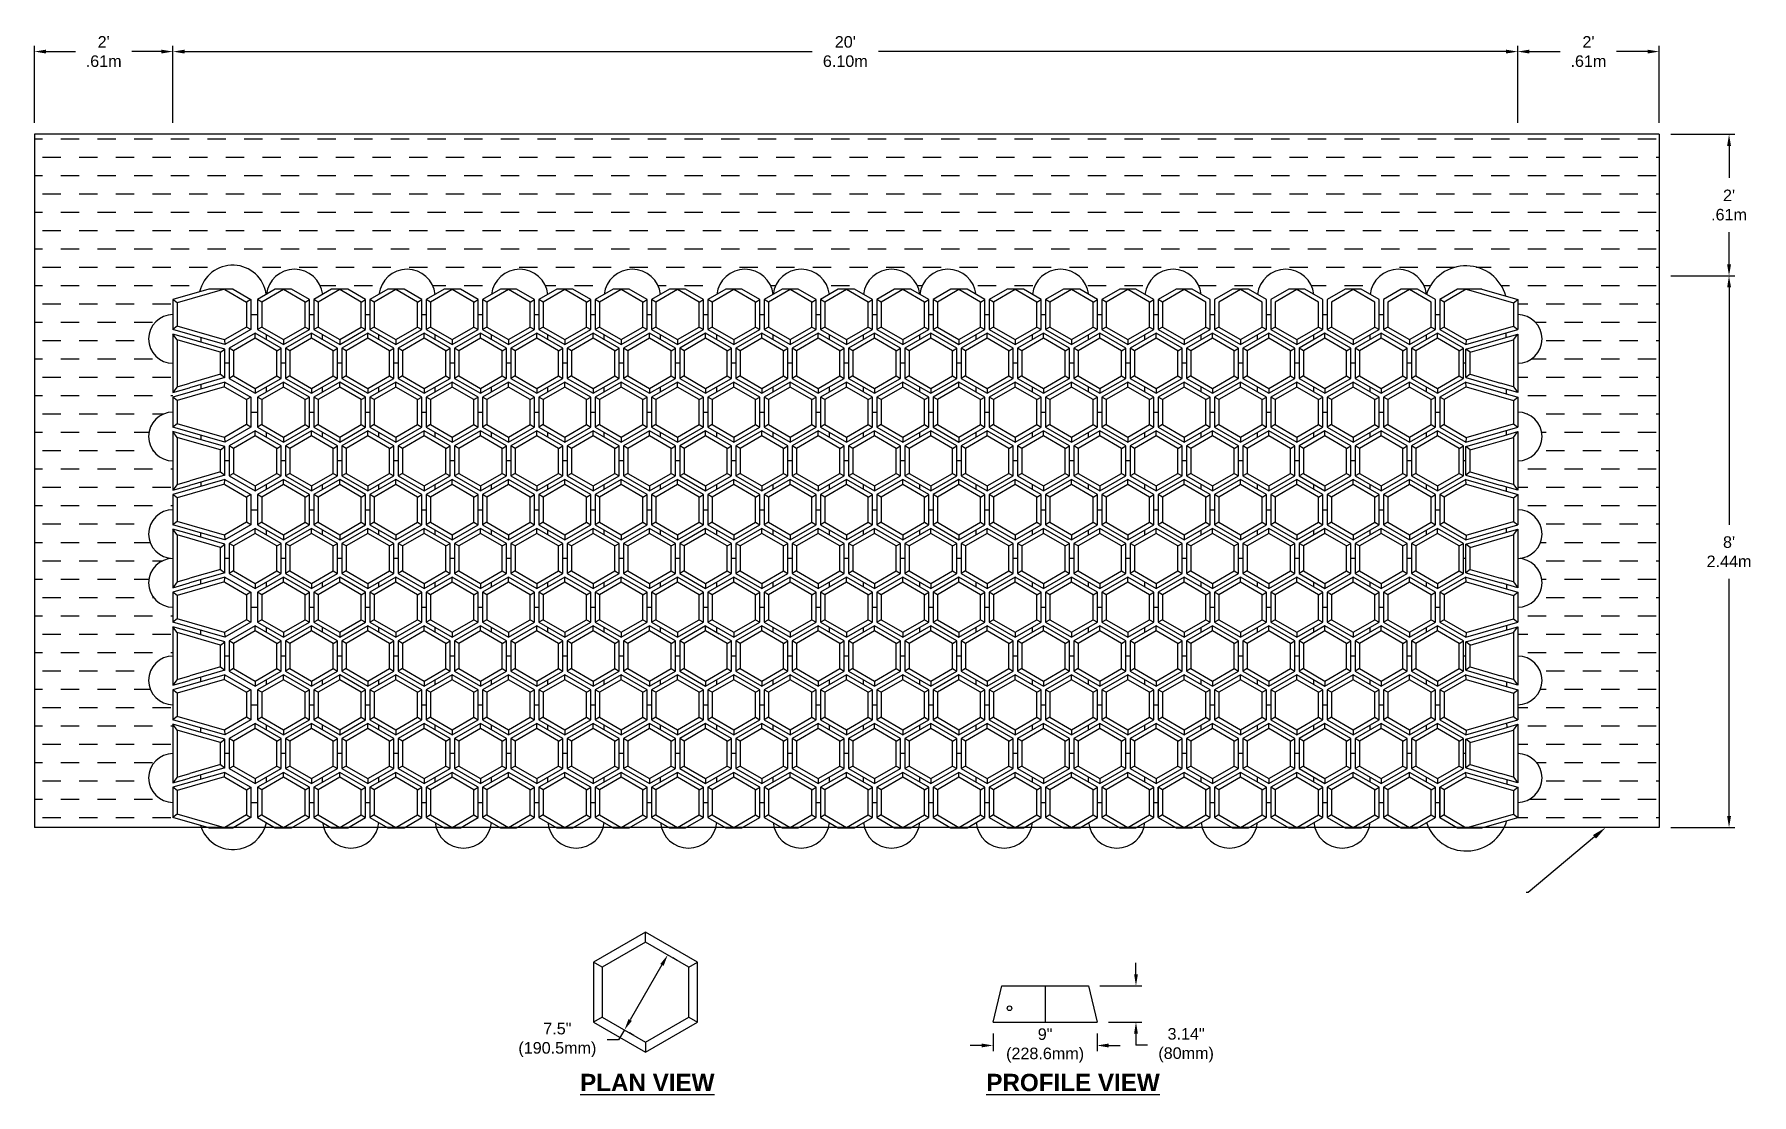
# Model space of a CAD drawing. Header units: millimetres. Extents: x 7876 to 8174, y 3054 to 3238.
import ezdxf
from ezdxf import colors
from ezdxf.entities.mleader import LeaderData, LeaderLine
from ezdxf.math import Vec2, Vec3

# ---------------------------------------------------------------- set-up
doc = ezdxf.new("R2010")
doc.units = ezdxf.units.MM
doc.styles.get("Standard").update_dxf_attribs({"font": 'arial.ttf'})
doc.dimstyles.get("Standard").update_dxf_attribs({"dimtxt": 2, "dimasz": 2, "dimexe": 1, "dimexo": 2, "dimgap": 2, "dimtad": 0, "dimtih": 1, "dimtoh": 1, "dimdec": 0, "dimzin": 0, "dimdsep": 46, "dimtxsty": 'Standard', "dimcen": 0.09, "dimadec": 0, "dimazin": 0, "dimtfac": 1, "dimtdec": 0, "dimtofl": 0, "dimtmove": 0, "dimatfit": 3, "dimfxl": 1, "dimtolj": 1, "dimtzin": 0, "dimarcsym": 0})

msp = doc.modelspace()

# ---------------------------------------------------------------- texts
at = {"char_height": 4, "attachment_point": 1}
for s, insert in [('{\\fArial|b1|i0|c0|p34;\\H0.75x;\\LPLAN VIEW\\H1.3333x; }', (7970.95, 3058.05)), ('{\\fArial|b1|i0|c0|p34;\\H0.75x;\\LPROFILE VIEW\\H1.3333x; }', (8041.3, 3058.05))]:
    msp.add_mtext_dynamic_manual_height_columns(s, width=32.8902, gutter_width=1, heights=[0], dxfattribs=dict(at, insert=insert))

# ---------------------------------------------------------------- blocks, each defined once
blk = doc.blocks.new('*D117')
at = {"color": 0, "lineweight": -2, "transparency": 16777216}
for p, q in [((7987.77, 3077.69), (7987, 3078.13)), ((7985.13, 3076.9), (7979.63, 3067.38)), ((7977.63, 3063.91), (7975.63, 3063.91)), ((7978.63, 3065.64), (7977.63, 3063.91)), ((7980.27, 3064.7), (7979.5, 3065.14))]:
    blk.add_line(p, q, dxfattribs=at)
at = {"color": 0, "transparency": 16777216}
for points in [[(7984.85, 3077.07), (7985.42, 3076.73), (7986.13, 3078.63)], [(7979.35, 3067.54), (7979.92, 3067.21), (7978.63, 3065.64)]]:
    blk.add_solid(points, dxfattribs=at)
at = {"layer": 'Defpoints', "color": 0, "transparency": 16777216}
for p in [(7986.04, 3078.69), (7978.54, 3065.7), (7978.63, 3065.64)]:
    blk.add_point(p, dxfattribs=at)
at = {"color": 0, "transparency": 16777216, "insert": (7967.02, 3063.91), "char_height": 2, "attachment_point": 5}
blk.add_mtext('\\A1;7.5"\\P(190.5mm)', dxfattribs=at)
blk = doc.blocks.new('*D115')
at = {"color": 0, "lineweight": -2, "transparency": 16777216}
for p, q in [((8042.48, 3065), (8042.48, 3061.95)), ((8060.48, 3065), (8060.48, 3061.95)), ((8040.48, 3062.95), (8038.48, 3062.95)), ((8062.48, 3062.95), (8064.48, 3062.95))]:
    blk.add_line(p, q, dxfattribs=at)
at = {"color": 0, "transparency": 16777216}
for points in [[(8040.48, 3063.29), (8040.48, 3062.62), (8042.48, 3062.95)], [(8062.48, 3063.29), (8062.48, 3062.62), (8060.48, 3062.95)]]:
    blk.add_solid(points, dxfattribs=at)
at = {"layer": 'Defpoints', "color": 0, "transparency": 16777216}
for p in [(8042.48, 3067), (8060.48, 3067), (8060.48, 3062.95)]:
    blk.add_point(p, dxfattribs=at)
at = {"color": 0, "transparency": 16777216, "insert": (8051.48, 3062.95), "char_height": 2, "attachment_point": 5}
blk.add_mtext('\\A1;9"\\P(228.6mm)', dxfattribs=at)
blk = doc.blocks.new('*D116')
at = {"color": 0, "lineweight": -2, "transparency": 16777216}
for p, q in [((8067.22, 3075.28), (8067.22, 3077.28)), ((8060.98, 3073.28), (8068.22, 3073.28)), ((8062.48, 3067), (8068.22, 3067)), ((8067.22, 3065), (8067.22, 3063)), ((8069.22, 3063), (8067.22, 3063))]:
    blk.add_line(p, q, dxfattribs=at)
at = {"color": 0, "transparency": 16777216}
for points in [[(8066.89, 3075.28), (8067.55, 3075.28), (8067.22, 3073.28)], [(8066.89, 3065), (8067.55, 3065), (8067.22, 3067)]]:
    blk.add_solid(points, dxfattribs=at)
at = {"layer": 'Defpoints', "color": 0, "transparency": 16777216}
for p in [(8058.98, 3073.28), (8060.48, 3067), (8067.22, 3067)]:
    blk.add_point(p, dxfattribs=at)
at = {"color": 0, "transparency": 16777216, "insert": (8075.9, 3063), "char_height": 2, "attachment_point": 5}
blk.add_mtext('\\A1;3.14"\\P(80mm)', dxfattribs=at)
blk = doc.blocks.new('*D106')
at = {"color": 0, "lineweight": -2, "transparency": 16777216}
for p, q in [((8159.82, 3196.17), (8170.92, 3196.17)), ((8169.92, 3194.17), (8169.92, 3153.1)), ((8169.92, 3102.67), (8169.92, 3143.75)), ((8159.82, 3100.67), (8170.92, 3100.67))]:
    blk.add_line(p, q, dxfattribs=at)
at = {"color": 0, "transparency": 16777216}
for points in [[(8169.59, 3194.17), (8170.26, 3194.17), (8169.92, 3196.17)], [(8169.59, 3102.67), (8170.26, 3102.67), (8169.92, 3100.67)]]:
    blk.add_solid(points, dxfattribs=at)
at = {"layer": 'Defpoints', "color": 0, "transparency": 16777216}
for p in [(8157.82, 3196.17), (8169.92, 3196.17), (8157.82, 3100.67)]:
    blk.add_point(p, dxfattribs=at)
at = {"color": 0, "transparency": 16777216, "insert": (8169.92, 3148.42), "char_height": 2, "attachment_point": 5}
blk.add_mtext("\\A1;8'\\P2.44m", dxfattribs=at)
blk = doc.blocks.new('*D114')
at = {"color": 0, "lineweight": -2, "transparency": 16777216}
for p, q in [((8159.82, 3220.67), (8170.92, 3220.67)), ((8169.92, 3218.67), (8169.92, 3213.11)), ((8169.92, 3198.17), (8169.92, 3203.73)), ((8159.82, 3196.17), (8170.92, 3196.17))]:
    blk.add_line(p, q, dxfattribs=at)
at = {"color": 0, "transparency": 16777216}
for points in [[(8169.59, 3218.67), (8170.26, 3218.67), (8169.92, 3220.67)], [(8169.59, 3198.17), (8170.26, 3198.17), (8169.92, 3196.17)]]:
    blk.add_solid(points, dxfattribs=at)
at = {"layer": 'Defpoints', "color": 0, "transparency": 16777216}
for p in [(8157.82, 3220.67), (8169.92, 3220.67), (8157.82, 3196.17)]:
    blk.add_point(p, dxfattribs=at)
at = {"color": 0, "transparency": 16777216, "insert": (8169.92, 3208.42), "char_height": 2, "attachment_point": 5}
blk.add_mtext("\\A1;2'\\P.61m", dxfattribs=at)
blk = doc.blocks.new('*D107')
at = {"color": 0, "lineweight": -2, "transparency": 16777216}
for p, q in [((7900.45, 3222.67), (7900.45, 3235.99)), ((8133.32, 3222.67), (8133.32, 3235.99)), ((7902.45, 3234.99), (8011.14, 3234.99)), ((8131.32, 3234.99), (8022.62, 3234.99))]:
    blk.add_line(p, q, dxfattribs=at)
at = {"color": 0, "transparency": 16777216}
for points in [[(7902.45, 3235.32), (7902.45, 3234.66), (7900.45, 3234.99)], [(8131.32, 3235.32), (8131.32, 3234.66), (8133.32, 3234.99)]]:
    blk.add_solid(points, dxfattribs=at)
at = {"layer": 'Defpoints', "color": 0, "transparency": 16777216}
for p in [(8133.32, 3234.99), (7900.45, 3220.67), (8133.32, 3220.67)]:
    blk.add_point(p, dxfattribs=at)
at = {"color": 0, "transparency": 16777216, "insert": (8016.88, 3234.99), "char_height": 2, "attachment_point": 5}
blk.add_mtext("\\A1;20'\\P6.10m", dxfattribs=at)
blk = doc.blocks.new('*D108')
at = {"color": 0, "lineweight": -2, "transparency": 16777216}
for p, q in [((8133.32, 3222.67), (8133.32, 3235.99)), ((8157.82, 3222.67), (8157.82, 3235.99)), ((8135.32, 3234.99), (8140.68, 3234.99)), ((8155.82, 3234.99), (8150.46, 3234.99))]:
    blk.add_line(p, q, dxfattribs=at)
at = {"color": 0, "transparency": 16777216}
for points in [[(8135.32, 3235.32), (8135.32, 3234.66), (8133.32, 3234.99)], [(8155.82, 3235.32), (8155.82, 3234.66), (8157.82, 3234.99)]]:
    blk.add_solid(points, dxfattribs=at)
at = {"layer": 'Defpoints', "color": 0, "transparency": 16777216}
for p in [(8157.82, 3234.99), (8133.32, 3220.67), (8157.82, 3220.67)]:
    blk.add_point(p, dxfattribs=at)
at = {"color": 0, "transparency": 16777216, "insert": (8145.57, 3234.99), "char_height": 2, "attachment_point": 5}
blk.add_mtext("\\A1;2'\\P.61m", dxfattribs=at)
blk = doc.blocks.new('*D109')
at = {"color": 0, "lineweight": -2, "transparency": 16777216}
for p, q in [((7876.45, 3222.67), (7876.45, 3235.99)), ((7900.45, 3222.67), (7900.45, 3235.99)), ((7878.45, 3234.99), (7883.56, 3234.99)), ((7898.45, 3234.99), (7893.33, 3234.99))]:
    blk.add_line(p, q, dxfattribs=at)
at = {"color": 0, "transparency": 16777216}
for points in [[(7878.45, 3235.32), (7878.45, 3234.66), (7876.45, 3234.99)], [(7898.45, 3235.32), (7898.45, 3234.66), (7900.45, 3234.99)]]:
    blk.add_solid(points, dxfattribs=at)
at = {"layer": 'Defpoints', "color": 0, "transparency": 16777216}
for p in [(7900.45, 3234.99), (7876.45, 3220.67), (7900.45, 3220.67)]:
    blk.add_point(p, dxfattribs=at)
at = {"color": 0, "transparency": 16777216, "insert": (7888.45, 3234.99), "char_height": 2, "attachment_point": 5}
blk.add_mtext("\\A1;2'\\P.61m", dxfattribs=at)

# ---------------------------------------------------------------- dimensions: what is measured, and where the dimension line sits
for base, p1, p2, text, picture, middle in [((7900.45, 3234.99), (7876.45, 3220.67), (7900.45, 3220.67), "2'\\P.61m", '*D109', (7888.45, 3234.99)), ((8133.32, 3234.99), (7900.45, 3220.67), (8133.32, 3220.67), "20'\\P6.10m", '*D107', (8016.88, 3234.99)), ((8157.82, 3234.99), (8133.32, 3220.67), (8157.82, 3220.67), "2'\\P.61m", '*D108', (8145.57, 3234.99))]:
    dim = msp.add_linear_dim(base=base, p1=p1, p2=p2, text=text, dimstyle='Standard')
    dim.commit()
    dim.dimension.update_dxf_attribs({"geometry": picture, "text_midpoint": middle})
for base, p1, p2, text, picture, middle in [((8169.92, 3220.67), (8157.82, 3196.17), (8157.82, 3220.67), "2'\\P.61m", '*D114', (8169.92, 3208.42)), ((8169.92, 3196.17), (8157.82, 3100.67), (8157.82, 3196.17), "8'\\P2.44m", '*D106', (8169.92, 3148.42))]:
    dim = msp.add_linear_dim(base=base, p1=p1, p2=p2, angle=90, text=text, dimstyle='Standard')
    dim.commit()
    dim.dimension.update_dxf_attribs({"geometry": picture, "text_midpoint": middle})
dim = msp.add_aligned_dim(p1=(7986.04, 3078.69), p2=(7978.54, 3065.7), distance=0.11, text='7.5"\\P(190.5mm)', dimstyle='Standard')
dim.commit()
dim.dimension.update_dxf_attribs({"geometry": '*D117', "text_midpoint": (7967.02, 3063.91)})
dim = msp.add_linear_dim(base=(8067.22, 3067), p1=(8058.98, 3073.28), p2=(8060.48, 3067), angle=90, text='3.14"\\P(80mm)', dimstyle='Standard', override={"dimtmove": 1})
dim.commit()
dim.dimension.update_dxf_attribs({"geometry": '*D116', "text_midpoint": (8068.05, 3065.5), "dimtype": 160})
dim = msp.add_linear_dim(base=(8060.48, 3062.95), p1=(8042.48, 3067), p2=(8060.48, 3067), text='9"\\P(228.6mm)', dimstyle='Standard')
dim.commit()
dim.dimension.update_dxf_attribs({"geometry": '*D115', "text_midpoint": (8051.48, 3062.95), "dimtype": 160})

# ---------------------------------------------------------------- hatches: boundary and pattern name
h = msp.add_hatch()
h.set_pattern_fill('DASH', color=256)
h.set_pattern_definition([(0, (-5180.896, -2037.908), (3.175, 3.175), [3.175, -3.175])])
h.paths.add_polyline_path([(8157.82, 3220.67), (7876.45, 3220.67), (7876.45, 3100.67), (7905.34, 3100.67, -0.017665), (7905.21, 3101.07), (7900.45, 3102.44), (7900.45, 3105.04, -1), (7900.45, 3113.48), (7900.45, 3121.93, -1), (7900.45, 3130.37), (7900.45, 3138.81, -1), (7900.45, 3147.26, -1), (7900.45, 3155.7), (7900.45, 3164.14, -1), (7900.45, 3172.59), (7900.45, 3181.03, -1), (7900.45, 3189.48), (7900.45, 3192.07), (7905.07, 3193.41, -0.771611), (7916.42, 3193.86), (7916.81, 3193.86, -0.737277), (7926.18, 3193.86), (7936.31, 3193.86, -0.737277), (7945.68, 3193.86), (7955.81, 3193.86, -0.737277), (7965.18, 3193.86), (7975.31, 3193.86, -0.737277), (7984.68, 3193.86), (7994.81, 3193.86, -0.737277), (8004.18, 3193.86), (8004.56, 3193.86, -0.737277), (8013.93, 3193.86), (8020.21, 3193.86, -0.737277), (8029.58, 3193.86), (8029.96, 3193.86, -0.737277), (8039.33, 3193.86), (8049.46, 3193.86, -0.737277), (8058.83, 3193.86), (8068.96, 3193.86, -0.737277), (8078.33, 3193.86), (8088.46, 3193.86, -0.737277), (8097.83, 3193.86), (8107.96, 3193.86, -0.737277), (8117.33, 3193.86), (8117.89, 3193.86, -0.68862), (8131.28, 3192.66), (8133.32, 3192.07), (8133.32, 3189.48, -1), (8133.32, 3181.03), (8133.32, 3172.59, -1), (8133.32, 3164.14), (8133.32, 3155.7, -1), (8133.32, 3147.26, -1), (8133.32, 3138.81), (8133.32, 3130.37, -1), (8133.32, 3121.93), (8133.32, 3113.48, -1), (8133.32, 3105.04), (8133.32, 3102.44), (8131.45, 3101.9, -0.045177), (8130.97, 3100.67), (8157.82, 3100.67)])

# ---------------------------------------------------------------- linework, layer by layer
for p, q in [((8157.82, 3220.67), (7876.45, 3220.67)), ((7876.45, 3220.67), (7876.45, 3100.67)), ((8157.82, 3220.67), (8157.82, 3100.67)), ((7906.64, 3193.86), (7900.45, 3192.07)), ((7900.45, 3192.07), (7900.45, 3186.88)), ((7901.2, 3191.51), (7900.45, 3192.07)), ((7909.35, 3193.86), (7901.2, 3191.51)), ((7901.2, 3191.51), (7901.2, 3187.44)), ((7910.85, 3193.86), (7906.64, 3193.86)), ((7909.45, 3193.81), (7909.35, 3193.86)), ((7913.95, 3192.07), (7913.2, 3191.64)), ((7915.82, 3191.64), (7915.07, 3192.07)), ((7920.97, 3193.86), (7918.17, 3193.86)), ((7919.57, 3193.81), (7919.57, 3193.86)), ((7923.32, 3191.64), (7924.07, 3192.07)), ((7925.57, 3191.64), (7924.82, 3192.07)), ((7930.72, 3193.86), (7927.92, 3193.86)), ((7929.32, 3193.81), (7929.32, 3193.86)), ((7933.07, 3191.64), (7933.82, 3192.07)), ((7935.32, 3191.64), (7934.57, 3192.07)), ((7940.47, 3193.86), (7937.67, 3193.86)), ((7939.07, 3193.81), (7939.07, 3193.86)), ((7942.82, 3191.64), (7943.57, 3192.07)), ((7945.07, 3191.64), (7944.32, 3192.07)), ((7950.22, 3193.86), (7947.42, 3193.86)), ((7948.82, 3193.81), (7948.82, 3193.86)), ((7952.57, 3191.64), (7953.32, 3192.07)), ((7954.82, 3191.64), (7954.07, 3192.07)), ((7959.97, 3193.86), (7957.17, 3193.86)), ((7958.57, 3193.81), (7958.57, 3193.86)), ((7961.58, 3192.93), (7961.58, 3193)), ((7962.32, 3191.64), (7963.07, 3192.07)), ((7964.57, 3191.64), (7963.82, 3192.07)), ((7969.72, 3193.86), (7966.92, 3193.86)), ((7968.32, 3193.81), (7968.32, 3193.86)), ((7972.07, 3191.64), (7972.82, 3192.07)), ((7974.32, 3191.64), (7973.57, 3192.07)), ((7979.47, 3193.86), (7976.67, 3193.86)), ((7978.07, 3193.81), (7978.07, 3193.86)), ((7981.82, 3191.64), (7982.57, 3192.07)), ((7984.07, 3191.64), (7983.32, 3192.07)), ((7989.22, 3193.86), (7986.42, 3193.86)), ((7987.82, 3193.81), (7987.82, 3193.86)), ((7991.57, 3191.64), (7992.32, 3192.07)), ((7993.82, 3191.64), (7993.07, 3192.07)), ((7998.97, 3193.86), (7996.17, 3193.86)), ((7997.57, 3193.81), (7997.57, 3193.86)), ((8001.32, 3191.64), (8002.07, 3192.07)), ((8003.57, 3191.64), (8002.82, 3192.07)), ((8008.72, 3193.86), (8005.92, 3193.86)), ((8007.32, 3193.81), (8007.32, 3193.86)), ((8011.07, 3191.64), (8011.82, 3192.07)), ((8013.32, 3191.64), (8012.57, 3192.07)), ((8018.47, 3193.86), (8015.67, 3193.86)), ((8017.07, 3193.81), (8017.07, 3193.86)), ((8020.82, 3191.64), (8021.57, 3192.07)), ((8023.07, 3191.64), (8022.32, 3192.07)), ((8028.22, 3193.86), (8025.42, 3193.86)), ((8026.82, 3193.81), (8026.82, 3193.86)), ((8030.57, 3191.64), (8031.32, 3192.07)), ((8032.82, 3191.64), (8032.07, 3192.07)), ((8037.97, 3193.86), (8035.17, 3193.86)), ((8036.57, 3193.81), (8036.57, 3193.86)), ((8040.32, 3191.64), (8041.07, 3192.07)), ((8042.57, 3191.64), (8041.82, 3192.07)), ((8047.72, 3193.86), (8044.92, 3193.86)), ((8046.32, 3193.81), (8046.32, 3193.86)), ((8050.07, 3191.64), (8050.82, 3192.07)), ((8052.32, 3191.64), (8051.57, 3192.07)), ((8057.47, 3193.86), (8054.67, 3193.86)), ((8056.07, 3193.81), (8056.07, 3193.86)), ((8059.82, 3191.64), (8060.57, 3192.07)), ((8062.07, 3191.64), (8061.32, 3192.07)), ((8067.22, 3193.86), (8064.42, 3193.86)), ((8065.82, 3193.81), (8065.82, 3193.86)), ((8069.57, 3191.64), (8070.32, 3192.07)), ((8071.82, 3191.64), (8071.07, 3192.07)), ((8071.82, 3191.64), (8071.07, 3192.07)), ((8076.97, 3193.86), (8074.17, 3193.86)), ((8086.72, 3193.86), (8083.92, 3193.86)), ((8085.32, 3193.81), (8085.32, 3193.86)), ((8096.47, 3193.86), (8093.67, 3193.86)), ((8106.22, 3193.86), (8103.42, 3193.86)), ((8104.82, 3193.81), (8104.82, 3193.86)), ((8115.97, 3193.86), (8113.17, 3193.86)), ((8114.57, 3193.81), (8114.57, 3193.86)), ((8120.57, 3191.64), (8119.82, 3192.07)), ((8127.12, 3193.86), (8122.92, 3193.86)), ((8124.42, 3193.86), (8132.57, 3191.51)), ((8127.12, 3193.86), (8133.32, 3192.07)), ((8132.57, 3191.51), (8133.32, 3192.07)), ((8132.57, 3191.51), (8132.57, 3187.44)), ((8133.32, 3192.07), (8133.32, 3186.88)), ((7913.95, 3189.48), (7915.07, 3189.48)), ((7924.07, 3189.48), (7924.82, 3189.48)), ((7933.82, 3189.48), (7934.57, 3189.48)), ((7943.57, 3189.48), (7944.32, 3189.48)), ((7953.32, 3189.48), (7954.07, 3189.48)), ((7963.07, 3189.48), (7963.82, 3189.48)), ((7972.82, 3189.48), (7973.57, 3189.48)), ((7982.57, 3189.48), (7983.32, 3189.48)), ((7992.32, 3189.48), (7993.07, 3189.48)), ((8002.07, 3189.48), (8002.82, 3189.48)), ((8011.82, 3189.48), (8012.57, 3189.48)), ((8021.57, 3189.48), (8022.32, 3189.48)), ((8031.32, 3189.48), (8032.07, 3189.48)), ((8041.07, 3189.48), (8041.82, 3189.48)), ((8050.82, 3189.48), (8051.57, 3189.48)), ((8060.57, 3189.48), (8061.32, 3189.48)), ((8070.32, 3189.48), (8071.07, 3189.48)), ((8080.07, 3189.48), (8080.82, 3189.48)), ((8089.82, 3189.48), (8090.57, 3189.48)), ((8099.57, 3189.48), (8100.32, 3189.48)), ((8109.32, 3189.48), (8110.07, 3189.48)), ((8119.07, 3189.48), (8119.82, 3189.48)), ((7901.2, 3187.44), (7900.45, 3186.88)), ((7909.45, 3184.28), (7900.45, 3186.88)), ((7901.2, 3185.1), (7900.45, 3186.1)), ((7909.35, 3185.09), (7901.2, 3187.44)), ((7909.45, 3183.5), (7903.29, 3185.28)), ((7905.32, 3184.69), (7905.32, 3185.47)), ((7909.45, 3185.15), (7909.35, 3185.09)), ((7909.35, 3185.09), (7909.45, 3184.28)), ((7913.95, 3186.88), (7913.2, 3187.31)), ((7914.7, 3185.36), (7914.7, 3186.23)), ((7915.82, 3187.31), (7915.07, 3186.88)), ((7916.62, 3185.12), (7916.62, 3185.98)), ((7919.57, 3185.15), (7919.57, 3184.28)), ((7923.32, 3187.31), (7924.07, 3186.88)), ((7924.45, 3185.36), (7924.45, 3186.23)), ((7925.57, 3187.31), (7924.82, 3186.88)), ((7926.37, 3185.12), (7926.37, 3185.98)), ((7929.32, 3185.15), (7929.32, 3184.28)), ((7933.07, 3187.31), (7933.82, 3186.88)), ((7934.2, 3185.36), (7934.2, 3186.23)), ((7935.32, 3187.31), (7934.57, 3186.88)), ((7936.12, 3185.12), (7936.12, 3185.98)), ((7939.07, 3185.15), (7939.07, 3184.28)), ((7942.82, 3187.31), (7943.57, 3186.88)), ((7943.95, 3185.36), (7943.95, 3186.23)), ((7945.07, 3187.31), (7944.32, 3186.88)), ((7945.87, 3185.12), (7945.87, 3185.98)), ((7948.82, 3185.15), (7948.82, 3184.28)), ((7952.57, 3187.31), (7953.32, 3186.88)), ((7953.7, 3185.36), (7953.7, 3186.23)), ((7954.82, 3187.31), (7954.07, 3186.88)), ((7955.62, 3185.12), (7955.62, 3185.98)), ((7958.57, 3185.15), (7958.57, 3184.28)), ((7962.32, 3187.31), (7963.07, 3186.88)), ((7963.45, 3185.36), (7963.45, 3186.23)), ((7964.57, 3187.31), (7963.82, 3186.88)), ((7965.37, 3185.12), (7965.37, 3185.98)), ((7968.32, 3185.15), (7968.32, 3184.28)), ((7972.07, 3187.31), (7972.82, 3186.88)), ((7973.2, 3185.36), (7973.2, 3186.23)), ((7974.32, 3187.31), (7973.57, 3186.88)), ((7975.12, 3185.12), (7975.12, 3185.98)), ((7978.07, 3185.15), (7978.07, 3184.28)), ((7981.82, 3187.31), (7982.57, 3186.88)), ((7982.95, 3185.36), (7982.95, 3186.23)), ((7984.07, 3187.31), (7983.32, 3186.88)), ((7984.87, 3185.12), (7984.87, 3185.98)), ((7987.82, 3185.15), (7987.82, 3184.28)), ((7991.57, 3187.31), (7992.32, 3186.88)), ((7992.7, 3185.36), (7992.7, 3186.23)), ((7993.82, 3187.31), (7993.07, 3186.88)), ((7994.62, 3185.12), (7994.62, 3185.98)), ((7997.57, 3185.15), (7997.57, 3184.28)), ((8001.32, 3187.31), (8002.07, 3186.88)), ((8002.45, 3185.36), (8002.45, 3186.23)), ((8003.57, 3187.31), (8002.82, 3186.88)), ((8004.37, 3185.12), (8004.37, 3185.98)), ((8007.32, 3185.15), (8007.32, 3184.28)), ((8011.07, 3187.31), (8011.82, 3186.88)), ((8012.2, 3185.36), (8012.2, 3186.23)), ((8013.32, 3187.31), (8012.57, 3186.88)), ((8014.12, 3185.12), (8014.12, 3185.98)), ((8017.07, 3185.15), (8017.07, 3184.28)), ((8020.02, 3185.12), (8020.02, 3185.98)), ((8020.82, 3187.31), (8021.57, 3186.88)), ((8021.95, 3185.36), (8021.95, 3186.23)), ((8023.07, 3187.31), (8022.32, 3186.88)), ((8026.82, 3185.15), (8026.82, 3184.28)), ((8029.77, 3185.12), (8029.77, 3185.98)), ((8030.57, 3187.31), (8031.32, 3186.88)), ((8031.7, 3185.36), (8031.7, 3186.23)), ((8032.82, 3187.31), (8032.07, 3186.88)), ((8036.57, 3185.15), (8036.57, 3184.28)), ((8039.52, 3185.12), (8039.52, 3185.98)), ((8040.32, 3187.31), (8041.07, 3186.88)), ((8041.45, 3185.36), (8041.45, 3186.23)), ((8042.57, 3187.31), (8041.82, 3186.88)), ((8046.32, 3185.15), (8046.32, 3184.28)), ((8049.27, 3185.12), (8049.27, 3185.98)), ((8050.07, 3187.31), (8050.82, 3186.88)), ((8051.2, 3185.36), (8051.2, 3186.23)), ((8052.32, 3187.31), (8051.57, 3186.88)), ((8056.07, 3185.15), (8056.07, 3184.28)), ((8059.02, 3185.12), (8059.02, 3185.98)), ((8059.82, 3187.31), (8060.57, 3186.88)), ((8060.95, 3185.36), (8060.95, 3186.23)), ((8062.07, 3187.31), (8061.32, 3186.88)), ((8065.82, 3185.15), (8065.82, 3184.28)), ((8068.77, 3185.12), (8068.77, 3185.98)), ((8069.57, 3187.31), (8070.32, 3186.88)), ((8070.7, 3185.36), (8070.7, 3186.23)), ((8071.82, 3187.31), (8071.07, 3186.88)), ((8071.82, 3187.31), (8071.07, 3186.88)), ((8075.57, 3185.15), (8075.57, 3184.28)), ((8078.52, 3185.12), (8078.52, 3185.98)), ((8079.32, 3187.31), (8080.07, 3186.88)), ((8080.45, 3185.36), (8080.45, 3186.23)), ((8081.57, 3187.31), (8080.82, 3186.88)), ((8085.32, 3185.15), (8085.32, 3184.28)), ((8088.27, 3185.12), (8088.27, 3185.98)), ((8089.07, 3187.31), (8089.82, 3186.88)), ((8090.2, 3185.36), (8090.2, 3186.23)), ((8091.32, 3187.31), (8090.57, 3186.88)), ((8095.07, 3185.15), (8095.07, 3184.28)), ((8098.02, 3185.12), (8098.02, 3185.98)), ((8098.82, 3187.31), (8099.57, 3186.88)), ((8099.95, 3185.36), (8099.95, 3186.23)), ((8101.07, 3187.31), (8100.32, 3186.88)), ((8104.82, 3185.15), (8104.82, 3184.28)), ((8107.77, 3185.12), (8107.77, 3185.98)), ((8108.57, 3187.31), (8109.32, 3186.88)), ((8109.7, 3185.36), (8109.7, 3186.23)), ((8110.82, 3187.31), (8110.07, 3186.88)), ((8114.57, 3185.15), (8114.57, 3184.28)), ((8117.52, 3185.12), (8117.52, 3185.98)), ((8118.32, 3187.31), (8119.07, 3186.88)), ((8119.45, 3185.36), (8119.45, 3186.23)), ((8120.57, 3187.31), (8119.82, 3186.88)), ((8120.57, 3187.31), (8119.82, 3186.88)), ((8124.32, 3184.28), (8133.32, 3186.88)), ((8124.32, 3183.5), (8130.47, 3185.28)), ((8124.42, 3185.09), (8124.32, 3184.28)), ((8124.42, 3185.09), (8132.57, 3187.44)), ((8131.29, 3186.29), (8131.29, 3185.51)), ((8132.57, 3187.44), (8133.32, 3186.88)), ((8132.57, 3185.1), (8133.32, 3186.1)), ((7908.7, 3182.94), (7903.39, 3184.47)), ((7908.7, 3182.94), (7909.45, 3183.5)), ((7910.95, 3183.2), (7910.2, 3183.63)), ((7918.45, 3183.2), (7919.2, 3183.63)), ((7920.7, 3183.2), (7919.95, 3183.63)), ((7928.2, 3183.2), (7928.95, 3183.63)), ((7930.45, 3183.2), (7929.7, 3183.63)), ((7937.95, 3183.2), (7938.7, 3183.63)), ((7940.2, 3183.2), (7939.45, 3183.63)), ((7947.7, 3183.2), (7948.45, 3183.63)), ((7949.95, 3183.2), (7949.2, 3183.63)), ((7957.45, 3183.2), (7958.2, 3183.63)), ((7959.7, 3183.2), (7958.95, 3183.63)), ((7967.2, 3183.2), (7967.95, 3183.63)), ((7969.45, 3183.2), (7968.7, 3183.63)), ((7976.95, 3183.2), (7977.7, 3183.63)), ((7979.2, 3183.2), (7978.45, 3183.63)), ((7986.7, 3183.2), (7987.45, 3183.63)), ((7988.95, 3183.2), (7988.2, 3183.63)), ((7996.45, 3183.2), (7997.2, 3183.63)), ((7998.7, 3183.2), (7997.95, 3183.63)), ((8006.2, 3183.2), (8006.95, 3183.63)), ((8008.45, 3183.2), (8007.7, 3183.63)), ((8015.95, 3183.2), (8016.7, 3183.63)), ((8018.2, 3183.2), (8017.45, 3183.63)), ((8025.7, 3183.2), (8026.45, 3183.63)), ((8027.95, 3183.2), (8027.2, 3183.63)), ((8035.45, 3183.2), (8036.2, 3183.63)), ((8037.7, 3183.2), (8036.95, 3183.63)), ((8045.2, 3183.2), (8045.95, 3183.63)), ((8047.45, 3183.2), (8046.7, 3183.63)), ((8054.95, 3183.2), (8055.7, 3183.63)), ((8057.2, 3183.2), (8056.45, 3183.63)), ((8064.7, 3183.2), (8065.45, 3183.63)), ((8066.95, 3183.2), (8066.2, 3183.63)), ((8074.45, 3183.2), (8075.2, 3183.63)), ((8076.7, 3183.2), (8075.95, 3183.63)), ((8084.2, 3183.2), (8084.95, 3183.63)), ((8086.45, 3183.2), (8085.7, 3183.63)), ((8093.95, 3183.2), (8094.7, 3183.63)), ((8096.2, 3183.2), (8095.45, 3183.63)), ((8103.7, 3183.2), (8104.45, 3183.63)), ((8105.95, 3183.2), (8105.2, 3183.63)), ((8113.45, 3183.2), (8114.2, 3183.63)), ((8115.7, 3183.2), (8114.95, 3183.63)), ((8123.2, 3183.2), (8123.95, 3183.63)), ((8125.07, 3182.94), (8124.32, 3183.5)), ((8125.07, 3182.94), (8130.37, 3184.47)), ((7908.7, 3179.13), (7903.39, 3177.6)), ((7908.7, 3179.13), (7909.45, 3178.57)), ((7910.2, 3181.03), (7909.45, 3181.03)), ((7919.95, 3181.03), (7919.2, 3181.03)), ((7929.7, 3181.03), (7928.95, 3181.03)), ((7939.45, 3181.03), (7938.7, 3181.03)), ((7949.2, 3181.03), (7948.45, 3181.03)), ((7958.95, 3181.03), (7958.2, 3181.03)), ((7968.7, 3181.03), (7967.95, 3181.03)), ((7978.45, 3181.03), (7977.7, 3181.03)), ((7988.2, 3181.03), (7987.45, 3181.03)), ((7997.95, 3181.03), (7997.2, 3181.03)), ((8007.7, 3181.03), (8006.95, 3181.03)), ((8017.45, 3181.03), (8016.7, 3181.03)), ((8027.2, 3181.03), (8026.45, 3181.03)), ((8036.95, 3181.03), (8036.2, 3181.03)), ((8046.7, 3181.03), (8045.95, 3181.03)), ((8056.45, 3181.03), (8055.7, 3181.03)), ((8066.2, 3181.03), (8065.45, 3181.03)), ((8075.95, 3181.03), (8075.2, 3181.03)), ((8085.7, 3181.03), (8084.95, 3181.03)), ((8095.45, 3181.03), (8094.7, 3181.03)), ((8105.2, 3181.03), (8104.45, 3181.03)), ((8114.95, 3181.03), (8114.2, 3181.03)), ((8124.32, 3181.03), (8123.95, 3181.03)), ((8125.07, 3179.13), (8124.32, 3178.57)), ((8125.07, 3179.13), (8130.37, 3177.6)), ((7909.45, 3177.78), (7900.45, 3175.19)), ((7901.2, 3176.96), (7900.45, 3175.97)), ((7909.35, 3176.98), (7901.2, 3174.62)), ((7909.45, 3178.57), (7903.29, 3176.79)), ((7905.32, 3176.59), (7905.32, 3177.37)), ((7909.35, 3176.98), (7909.45, 3177.78)), ((7909.45, 3176.92), (7909.35, 3176.98)), ((7910.95, 3178.87), (7910.2, 3178.43)), ((7914.7, 3176.7), (7914.7, 3175.84)), ((7916.62, 3176.08), (7916.62, 3176.95)), ((7918.45, 3178.87), (7919.2, 3178.43)), ((7919.57, 3176.92), (7919.57, 3177.78)), ((7920.7, 3178.87), (7919.95, 3178.43)), ((7924.45, 3176.7), (7924.45, 3175.84)), ((7926.37, 3176.08), (7926.37, 3176.95)), ((7928.2, 3178.87), (7928.95, 3178.43)), ((7929.32, 3176.92), (7929.32, 3177.78)), ((7930.45, 3178.87), (7929.7, 3178.43)), ((7934.2, 3176.7), (7934.2, 3175.84)), ((7936.12, 3176.08), (7936.12, 3176.95)), ((7937.95, 3178.87), (7938.7, 3178.43)), ((7939.07, 3176.92), (7939.07, 3177.78)), ((7940.2, 3178.87), (7939.45, 3178.43)), ((7943.95, 3176.7), (7943.95, 3175.84)), ((7945.87, 3176.08), (7945.87, 3176.95)), ((7947.7, 3178.87), (7948.45, 3178.43)), ((7948.82, 3176.92), (7948.82, 3177.78)), ((7949.95, 3178.87), (7949.2, 3178.43)), ((7953.7, 3176.7), (7953.7, 3175.84)), ((7955.62, 3176.08), (7955.62, 3176.95)), ((7957.45, 3178.87), (7958.2, 3178.43)), ((7958.57, 3176.92), (7958.57, 3177.78)), ((7959.7, 3178.87), (7958.95, 3178.43)), ((7963.45, 3176.7), (7963.45, 3175.84)), ((7965.37, 3176.08), (7965.37, 3176.95)), ((7967.2, 3178.87), (7967.95, 3178.43)), ((7968.32, 3176.92), (7968.32, 3177.78)), ((7969.45, 3178.87), (7968.7, 3178.43)), ((7973.2, 3176.7), (7973.2, 3175.84)), ((7975.12, 3176.08), (7975.12, 3176.95)), ((7976.95, 3178.87), (7977.7, 3178.43)), ((7978.07, 3176.92), (7978.07, 3177.78)), ((7979.2, 3178.87), (7978.45, 3178.43)), ((7982.95, 3176.7), (7982.95, 3175.84)), ((7984.87, 3176.08), (7984.87, 3176.95)), ((7986.7, 3178.87), (7987.45, 3178.43)), ((7987.82, 3176.92), (7987.82, 3177.78)), ((7988.95, 3178.87), (7988.2, 3178.43)), ((7992.7, 3176.7), (7992.7, 3175.84)), ((7994.62, 3176.08), (7994.62, 3176.95)), ((7996.45, 3178.87), (7997.2, 3178.43)), ((7997.57, 3176.92), (7997.57, 3177.78)), ((7998.7, 3178.87), (7997.95, 3178.43)), ((8002.45, 3176.7), (8002.45, 3175.84)), ((8004.37, 3176.08), (8004.37, 3176.95)), ((8006.2, 3178.87), (8006.95, 3178.43)), ((8007.32, 3176.92), (8007.32, 3177.78)), ((8008.45, 3178.87), (8007.7, 3178.43)), ((8012.2, 3176.7), (8012.2, 3175.84)), ((8014.12, 3176.08), (8014.12, 3176.95)), ((8015.95, 3178.87), (8016.7, 3178.43)), ((8017.07, 3176.92), (8017.07, 3177.78)), ((8018.2, 3178.87), (8017.45, 3178.43)), ((8020.02, 3176.08), (8020.02, 3176.95)), ((8021.95, 3176.7), (8021.95, 3175.84)), ((8025.7, 3178.87), (8026.45, 3178.43)), ((8026.82, 3176.92), (8026.82, 3177.78)), ((8027.95, 3178.87), (8027.2, 3178.43)), ((8029.77, 3176.08), (8029.77, 3176.95)), ((8031.7, 3176.7), (8031.7, 3175.84)), ((8035.45, 3178.87), (8036.2, 3178.43)), ((8036.57, 3176.92), (8036.57, 3177.78)), ((8037.7, 3178.87), (8036.95, 3178.43)), ((8039.52, 3176.08), (8039.52, 3176.95)), ((8041.45, 3176.7), (8041.45, 3175.84)), ((8045.2, 3178.87), (8045.95, 3178.43)), ((8046.32, 3176.92), (8046.32, 3177.78)), ((8047.45, 3178.87), (8046.7, 3178.43)), ((8049.27, 3176.08), (8049.27, 3176.95)), ((8051.2, 3176.7), (8051.2, 3175.84)), ((8054.95, 3178.87), (8055.7, 3178.43)), ((8056.07, 3176.92), (8056.07, 3177.78)), ((8057.2, 3178.87), (8056.45, 3178.43)), ((8059.02, 3176.08), (8059.02, 3176.95)), ((8060.95, 3176.7), (8060.95, 3175.84)), ((8064.7, 3178.87), (8065.45, 3178.43)), ((8065.82, 3176.92), (8065.82, 3177.78)), ((8066.95, 3178.87), (8066.2, 3178.43)), ((8068.77, 3176.08), (8068.77, 3176.95)), ((8070.7, 3176.7), (8070.7, 3175.84)), ((8074.45, 3178.87), (8075.2, 3178.43)), ((8075.57, 3176.92), (8075.57, 3177.78)), ((8076.7, 3178.87), (8075.95, 3178.43)), ((8078.52, 3176.08), (8078.52, 3176.95)), ((8080.45, 3176.7), (8080.45, 3175.84)), ((8084.2, 3178.87), (8084.95, 3178.43)), ((8085.32, 3176.92), (8085.32, 3177.78)), ((8086.45, 3178.87), (8085.7, 3178.43)), ((8088.27, 3176.08), (8088.27, 3176.95)), ((8090.2, 3176.7), (8090.2, 3175.84)), ((8093.95, 3178.87), (8094.7, 3178.43)), ((8095.07, 3176.92), (8095.07, 3177.78)), ((8096.2, 3178.87), (8095.45, 3178.43)), ((8098.02, 3176.08), (8098.02, 3176.95)), ((8099.95, 3176.7), (8099.95, 3175.84)), ((8103.7, 3178.87), (8104.45, 3178.43)), ((8104.82, 3176.92), (8104.82, 3177.78)), ((8105.95, 3178.87), (8105.2, 3178.43)), ((8107.77, 3176.08), (8107.77, 3176.95)), ((8109.7, 3176.7), (8109.7, 3175.84)), ((8113.45, 3178.87), (8114.2, 3178.43)), ((8114.57, 3176.92), (8114.57, 3177.78)), ((8115.7, 3178.87), (8114.95, 3178.43)), ((8117.52, 3176.08), (8117.52, 3176.95)), ((8119.45, 3176.7), (8119.45, 3175.84)), ((8123.2, 3178.87), (8123.95, 3178.43)), ((8124.32, 3178.57), (8130.47, 3176.79)), ((8124.42, 3176.98), (8124.32, 3177.78)), ((8124.32, 3177.78), (8133.32, 3175.19)), ((8124.42, 3176.98), (8132.57, 3174.62)), ((8131.31, 3176.55), (8131.31, 3175.77)), ((8132.57, 3176.96), (8133.32, 3175.97)), ((7900.45, 3175.19), (7900.45, 3169.99)), ((7901.2, 3174.62), (7900.45, 3175.19)), ((7901.2, 3174.62), (7901.2, 3170.55)), ((7913.95, 3175.19), (7913.2, 3174.75)), ((7915.82, 3174.75), (7915.07, 3175.19)), ((7923.32, 3174.75), (7924.07, 3175.19)), ((7925.57, 3174.75), (7924.82, 3175.19)), ((7933.07, 3174.75), (7933.82, 3175.19)), ((7935.32, 3174.75), (7934.57, 3175.19)), ((7942.82, 3174.75), (7943.57, 3175.19)), ((7945.07, 3174.75), (7944.32, 3175.19)), ((7952.57, 3174.75), (7953.32, 3175.19)), ((7954.82, 3174.75), (7954.07, 3175.19)), ((7962.32, 3174.75), (7963.07, 3175.19)), ((7964.57, 3174.75), (7963.82, 3175.19)), ((7972.07, 3174.75), (7972.82, 3175.19)), ((7974.32, 3174.75), (7973.57, 3175.19)), ((7981.82, 3174.75), (7982.57, 3175.19)), ((7984.07, 3174.75), (7983.32, 3175.19)), ((7991.57, 3174.75), (7992.32, 3175.19)), ((7993.82, 3174.75), (7993.07, 3175.19)), ((8001.32, 3174.75), (8002.07, 3175.19)), ((8003.57, 3174.75), (8002.82, 3175.19)), ((8011.07, 3174.75), (8011.82, 3175.19)), ((8013.32, 3174.75), (8012.57, 3175.19)), ((8020.82, 3174.75), (8021.57, 3175.19)), ((8023.07, 3174.75), (8022.32, 3175.19)), ((8030.57, 3174.75), (8031.32, 3175.19)), ((8032.82, 3174.75), (8032.07, 3175.19)), ((8040.32, 3174.75), (8041.07, 3175.19)), ((8042.57, 3174.75), (8041.82, 3175.19)), ((8050.07, 3174.75), (8050.82, 3175.19)), ((8052.32, 3174.75), (8051.57, 3175.19)), ((8059.82, 3174.75), (8060.57, 3175.19)), ((8062.07, 3174.75), (8061.32, 3175.19)), ((8069.57, 3174.75), (8070.32, 3175.19)), ((8071.82, 3174.75), (8071.07, 3175.19)), ((8071.82, 3174.75), (8071.07, 3175.19)), ((8079.32, 3174.75), (8080.07, 3175.19)), ((8081.57, 3174.75), (8080.82, 3175.19)), ((8089.07, 3174.75), (8089.82, 3175.19)), ((8091.32, 3174.75), (8090.57, 3175.19)), ((8098.82, 3174.75), (8099.57, 3175.19)), ((8101.07, 3174.75), (8100.32, 3175.19)), ((8108.57, 3174.75), (8109.32, 3175.19)), ((8110.82, 3174.75), (8110.07, 3175.19)), ((8118.32, 3174.75), (8119.07, 3175.19)), ((8120.57, 3174.75), (8119.82, 3175.19)), ((8120.57, 3174.75), (8119.82, 3175.19)), ((8132.57, 3174.62), (8133.32, 3175.19)), ((8132.57, 3174.62), (8132.57, 3170.55)), ((8133.32, 3175.19), (8133.32, 3169.99)), ((7901.2, 3170.55), (7900.45, 3169.99)), ((7909.35, 3168.2), (7901.2, 3170.55)), ((7913.95, 3169.99), (7913.2, 3170.42)), ((7913.95, 3172.59), (7915.07, 3172.59)), ((7915.82, 3170.42), (7915.07, 3169.99)), ((7923.32, 3170.42), (7924.07, 3169.99)), ((7924.07, 3172.59), (7924.82, 3172.59)), ((7925.57, 3170.42), (7924.82, 3169.99)), ((7933.07, 3170.42), (7933.82, 3169.99)), ((7933.82, 3172.59), (7934.57, 3172.59)), ((7935.32, 3170.42), (7934.57, 3169.99)), ((7942.82, 3170.42), (7943.57, 3169.99)), ((7943.57, 3172.59), (7944.32, 3172.59)), ((7945.07, 3170.42), (7944.32, 3169.99)), ((7952.57, 3170.42), (7953.32, 3169.99)), ((7953.32, 3172.59), (7954.07, 3172.59)), ((7954.82, 3170.42), (7954.07, 3169.99)), ((7962.32, 3170.42), (7963.07, 3169.99)), ((7963.07, 3172.59), (7963.82, 3172.59)), ((7964.57, 3170.42), (7963.82, 3169.99)), ((7972.07, 3170.42), (7972.82, 3169.99)), ((7972.82, 3172.59), (7973.57, 3172.59)), ((7974.32, 3170.42), (7973.57, 3169.99)), ((7981.82, 3170.42), (7982.57, 3169.99)), ((7982.57, 3172.59), (7983.32, 3172.59)), ((7984.07, 3170.42), (7983.32, 3169.99)), ((7991.57, 3170.42), (7992.32, 3169.99)), ((7992.32, 3172.59), (7993.07, 3172.59)), ((7993.82, 3170.42), (7993.07, 3169.99)), ((8001.32, 3170.42), (8002.07, 3169.99)), ((8002.07, 3172.59), (8002.82, 3172.59)), ((8003.57, 3170.42), (8002.82, 3169.99)), ((8011.07, 3170.42), (8011.82, 3169.99)), ((8011.82, 3172.59), (8012.57, 3172.59)), ((8013.32, 3170.42), (8012.57, 3169.99)), ((8020.82, 3170.42), (8021.57, 3169.99)), ((8021.57, 3172.59), (8022.32, 3172.59)), ((8023.07, 3170.42), (8022.32, 3169.99)), ((8030.57, 3170.42), (8031.32, 3169.99)), ((8031.32, 3172.59), (8032.07, 3172.59)), ((8032.82, 3170.42), (8032.07, 3169.99)), ((8040.32, 3170.42), (8041.07, 3169.99)), ((8041.07, 3172.59), (8041.82, 3172.59)), ((8042.57, 3170.42), (8041.82, 3169.99)), ((8050.07, 3170.42), (8050.82, 3169.99)), ((8050.82, 3172.59), (8051.57, 3172.59)), ((8052.32, 3170.42), (8051.57, 3169.99)), ((8059.82, 3170.42), (8060.57, 3169.99)), ((8060.57, 3172.59), (8061.32, 3172.59)), ((8062.07, 3170.42), (8061.32, 3169.99)), ((8069.57, 3170.42), (8070.32, 3169.99)), ((8070.32, 3172.59), (8071.07, 3172.59)), ((8070.32, 3172.59), (8071.07, 3172.59)), ((8071.82, 3170.42), (8071.07, 3169.99)), ((8071.82, 3170.42), (8071.07, 3169.99)), ((8079.32, 3170.42), (8080.07, 3169.99)), ((8080.07, 3172.59), (8080.82, 3172.59)), ((8081.57, 3170.42), (8080.82, 3169.99)), ((8089.07, 3170.42), (8089.82, 3169.99)), ((8089.82, 3172.59), (8090.57, 3172.59)), ((8091.32, 3170.42), (8090.57, 3169.99)), ((8098.82, 3170.42), (8099.57, 3169.99)), ((8099.57, 3172.59), (8100.32, 3172.59)), ((8101.07, 3170.42), (8100.32, 3169.99)), ((8108.57, 3170.42), (8109.32, 3169.99)), ((8109.32, 3172.59), (8110.07, 3172.59)), ((8110.82, 3170.42), (8110.07, 3169.99)), ((8118.32, 3170.42), (8119.07, 3169.99)), ((8119.07, 3172.59), (8119.82, 3172.59)), ((8120.57, 3170.42), (8119.82, 3169.99)), ((8120.57, 3170.42), (8119.82, 3169.99)), ((8124.42, 3168.2), (8132.57, 3170.55)), ((8132.57, 3170.55), (8133.32, 3169.99)), ((7909.45, 3167.39), (7900.45, 3169.99)), ((7901.2, 3168.21), (7900.45, 3169.21)), ((7909.45, 3166.61), (7903.29, 3168.39)), ((7908.7, 3166.05), (7903.39, 3167.58)), ((7905.31, 3167.81), (7905.31, 3168.59)), ((7909.45, 3168.26), (7909.35, 3168.2)), ((7909.35, 3168.2), (7909.45, 3167.39)), ((7914.7, 3168.47), (7914.7, 3169.34)), ((7916.62, 3168.23), (7916.62, 3169.1)), ((7919.57, 3168.26), (7919.57, 3167.39)), ((7924.45, 3168.47), (7924.45, 3169.34)), ((7926.37, 3168.23), (7926.37, 3169.1)), ((7929.32, 3168.26), (7929.32, 3167.39)), ((7934.2, 3168.47), (7934.2, 3169.34)), ((7936.12, 3168.23), (7936.12, 3169.1)), ((7939.07, 3168.26), (7939.07, 3167.39)), ((7943.95, 3168.47), (7943.95, 3169.34)), ((7945.87, 3168.23), (7945.87, 3169.1)), ((7948.82, 3168.26), (7948.82, 3167.39)), ((7953.7, 3168.47), (7953.7, 3169.34)), ((7955.62, 3168.23), (7955.62, 3169.1)), ((7958.57, 3168.26), (7958.57, 3167.39)), ((7963.45, 3168.47), (7963.45, 3169.34)), ((7965.37, 3168.23), (7965.37, 3169.1)), ((7968.32, 3168.26), (7968.32, 3167.39)), ((7973.2, 3168.47), (7973.2, 3169.34)), ((7975.12, 3168.23), (7975.12, 3169.1)), ((7978.07, 3168.26), (7978.07, 3167.39)), ((7982.95, 3168.47), (7982.95, 3169.34)), ((7984.87, 3168.23), (7984.87, 3169.1)), ((7987.82, 3168.26), (7987.82, 3167.39)), ((7992.7, 3168.47), (7992.7, 3169.34)), ((7994.62, 3168.23), (7994.62, 3169.1)), ((7997.57, 3168.26), (7997.57, 3167.39)), ((8002.45, 3168.47), (8002.45, 3169.34)), ((8004.37, 3168.23), (8004.37, 3169.1)), ((8007.32, 3168.26), (8007.32, 3167.39)), ((8012.2, 3168.47), (8012.2, 3169.34)), ((8014.12, 3168.23), (8014.12, 3169.1)), ((8017.07, 3168.26), (8017.07, 3167.39)), ((8020.02, 3168.23), (8020.02, 3169.1)), ((8021.95, 3168.47), (8021.95, 3169.34)), ((8026.82, 3168.26), (8026.82, 3167.39)), ((8029.77, 3168.23), (8029.77, 3169.1)), ((8031.7, 3168.47), (8031.7, 3169.34)), ((8036.57, 3168.26), (8036.57, 3167.39)), ((8039.52, 3168.23), (8039.52, 3169.1)), ((8041.45, 3168.47), (8041.45, 3169.34)), ((8046.32, 3168.26), (8046.32, 3167.39)), ((8049.27, 3168.23), (8049.27, 3169.1)), ((8051.2, 3168.47), (8051.2, 3169.34)), ((8056.07, 3168.26), (8056.07, 3167.39)), ((8059.02, 3168.23), (8059.02, 3169.1)), ((8060.95, 3168.47), (8060.95, 3169.34)), ((8065.82, 3168.26), (8065.82, 3167.39)), ((8068.77, 3168.23), (8068.77, 3169.1)), ((8070.7, 3168.47), (8070.7, 3169.34)), ((8075.57, 3168.26), (8075.57, 3167.39)), ((8078.52, 3168.23), (8078.52, 3169.1)), ((8080.45, 3168.47), (8080.45, 3169.34)), ((8085.32, 3168.26), (8085.32, 3167.39)), ((8088.27, 3168.23), (8088.27, 3169.1)), ((8090.2, 3168.47), (8090.2, 3169.34)), ((8095.07, 3168.26), (8095.07, 3167.39)), ((8098.02, 3168.23), (8098.02, 3169.1)), ((8099.95, 3168.47), (8099.95, 3169.34)), ((8104.82, 3168.26), (8104.82, 3167.39)), ((8107.77, 3168.23), (8107.77, 3169.1)), ((8109.7, 3168.47), (8109.7, 3169.34)), ((8114.57, 3168.26), (8114.57, 3167.39)), ((8117.52, 3168.23), (8117.52, 3169.1)), ((8119.45, 3168.47), (8119.45, 3169.34)), ((8124.32, 3167.39), (8133.32, 3169.99)), ((8124.32, 3166.61), (8130.47, 3168.39)), ((8124.42, 3168.2), (8124.32, 3167.39)), ((8125.07, 3166.05), (8130.37, 3167.58)), ((8131.32, 3169.41), (8131.32, 3168.63)), ((8132.57, 3168.21), (8133.32, 3169.21)), ((7908.7, 3166.05), (7909.45, 3166.61)), ((7910.95, 3166.31), (7910.2, 3166.74)), ((7918.45, 3166.31), (7919.2, 3166.74)), ((7920.7, 3166.31), (7919.95, 3166.74)), ((7928.2, 3166.31), (7928.95, 3166.74)), ((7930.45, 3166.31), (7929.7, 3166.74)), ((7937.95, 3166.31), (7938.7, 3166.74)), ((7940.2, 3166.31), (7939.45, 3166.74)), ((7947.7, 3166.31), (7948.45, 3166.74)), ((7949.95, 3166.31), (7949.2, 3166.74)), ((7957.45, 3166.31), (7958.2, 3166.74)), ((7959.7, 3166.31), (7958.95, 3166.74)), ((7967.2, 3166.31), (7967.95, 3166.74)), ((7969.45, 3166.31), (7968.7, 3166.74)), ((7976.95, 3166.31), (7977.7, 3166.74)), ((7979.2, 3166.31), (7978.45, 3166.74)), ((7986.7, 3166.31), (7987.45, 3166.74)), ((7988.95, 3166.31), (7988.2, 3166.74)), ((7996.45, 3166.31), (7997.2, 3166.74)), ((7998.7, 3166.31), (7997.95, 3166.74)), ((8006.2, 3166.31), (8006.95, 3166.74)), ((8008.45, 3166.31), (8007.7, 3166.74)), ((8015.95, 3166.31), (8016.7, 3166.74)), ((8018.2, 3166.31), (8017.45, 3166.74)), ((8025.7, 3166.31), (8026.45, 3166.74)), ((8027.95, 3166.31), (8027.2, 3166.74)), ((8035.45, 3166.31), (8036.2, 3166.74)), ((8037.7, 3166.31), (8036.95, 3166.74)), ((8045.2, 3166.31), (8045.95, 3166.74)), ((8047.45, 3166.31), (8046.7, 3166.74)), ((8054.95, 3166.31), (8055.7, 3166.74)), ((8057.2, 3166.31), (8056.45, 3166.74)), ((8064.7, 3166.31), (8065.45, 3166.74)), ((8066.95, 3166.31), (8066.2, 3166.74)), ((8074.45, 3166.31), (8075.2, 3166.74)), ((8076.7, 3166.31), (8075.95, 3166.74)), ((8084.2, 3166.31), (8084.95, 3166.74)), ((8086.45, 3166.31), (8085.7, 3166.74)), ((8093.95, 3166.31), (8094.7, 3166.74)), ((8096.2, 3166.31), (8095.45, 3166.74)), ((8103.7, 3166.31), (8104.45, 3166.74)), ((8105.95, 3166.31), (8105.2, 3166.74)), ((8113.45, 3166.31), (8114.2, 3166.74)), ((8115.7, 3166.31), (8114.95, 3166.74)), ((8123.2, 3166.31), (8123.95, 3166.74)), ((8125.07, 3166.05), (8124.32, 3166.61)), ((7909.45, 3161.68), (7903.29, 3159.9)), ((7908.7, 3162.24), (7903.39, 3160.71)), ((7908.7, 3162.24), (7909.45, 3161.68)), ((7910.2, 3164.14), (7909.45, 3164.14)), ((7910.95, 3161.98), (7910.2, 3161.55)), ((7918.45, 3161.98), (7919.2, 3161.55)), ((7919.95, 3164.14), (7919.2, 3164.14)), ((7920.7, 3161.98), (7919.95, 3161.55)), ((7928.2, 3161.98), (7928.95, 3161.55)), ((7929.7, 3164.14), (7928.95, 3164.14)), ((7930.45, 3161.98), (7929.7, 3161.55)), ((7937.95, 3161.98), (7938.7, 3161.55)), ((7939.45, 3164.14), (7938.7, 3164.14)), ((7940.2, 3161.98), (7939.45, 3161.55)), ((7947.7, 3161.98), (7948.45, 3161.55)), ((7949.2, 3164.14), (7948.45, 3164.14)), ((7949.95, 3161.98), (7949.2, 3161.55)), ((7957.45, 3161.98), (7958.2, 3161.55)), ((7958.95, 3164.14), (7958.2, 3164.14)), ((7959.7, 3161.98), (7958.95, 3161.55)), ((7967.2, 3161.98), (7967.95, 3161.55)), ((7968.7, 3164.14), (7967.95, 3164.14)), ((7969.45, 3161.98), (7968.7, 3161.55)), ((7976.95, 3161.98), (7977.7, 3161.55)), ((7978.45, 3164.14), (7977.7, 3164.14)), ((7979.2, 3161.98), (7978.45, 3161.55)), ((7986.7, 3161.98), (7987.45, 3161.55)), ((7988.2, 3164.14), (7987.45, 3164.14)), ((7988.95, 3161.98), (7988.2, 3161.55)), ((7996.45, 3161.98), (7997.2, 3161.55)), ((7997.95, 3164.14), (7997.2, 3164.14)), ((7998.7, 3161.98), (7997.95, 3161.55)), ((8006.2, 3161.98), (8006.95, 3161.55)), ((8007.7, 3164.14), (8006.95, 3164.14)), ((8008.45, 3161.98), (8007.7, 3161.55)), ((8015.95, 3161.98), (8016.7, 3161.55)), ((8017.45, 3164.14), (8016.7, 3164.14)), ((8018.2, 3161.98), (8017.45, 3161.55)), ((8025.7, 3161.98), (8026.45, 3161.55)), ((8027.2, 3164.14), (8026.45, 3164.14)), ((8027.95, 3161.98), (8027.2, 3161.55)), ((8035.45, 3161.98), (8036.2, 3161.55)), ((8036.95, 3164.14), (8036.2, 3164.14)), ((8037.7, 3161.98), (8036.95, 3161.55)), ((8045.2, 3161.98), (8045.95, 3161.55)), ((8046.7, 3164.14), (8045.95, 3164.14)), ((8047.45, 3161.98), (8046.7, 3161.55)), ((8054.95, 3161.98), (8055.7, 3161.55)), ((8056.45, 3164.14), (8055.7, 3164.14)), ((8057.2, 3161.98), (8056.45, 3161.55)), ((8064.7, 3161.98), (8065.45, 3161.55)), ((8066.2, 3164.14), (8065.45, 3164.14)), ((8066.95, 3161.98), (8066.2, 3161.55)), ((8074.45, 3161.98), (8075.2, 3161.55)), ((8075.95, 3164.14), (8075.2, 3164.14)), ((8076.7, 3161.98), (8075.95, 3161.55)), ((8084.2, 3161.98), (8084.95, 3161.55)), ((8085.7, 3164.14), (8084.95, 3164.14)), ((8086.45, 3161.98), (8085.7, 3161.55)), ((8093.95, 3161.98), (8094.7, 3161.55)), ((8095.45, 3164.14), (8094.7, 3164.14)), ((8096.2, 3161.98), (8095.45, 3161.55)), ((8103.7, 3161.98), (8104.45, 3161.55)), ((8105.2, 3164.14), (8104.45, 3164.14)), ((8105.95, 3161.98), (8105.2, 3161.55)), ((8113.45, 3161.98), (8114.2, 3161.55)), ((8114.95, 3164.14), (8114.2, 3164.14)), ((8115.7, 3161.98), (8114.95, 3161.55)), ((8123.2, 3161.98), (8123.95, 3161.55)), ((8124.32, 3164.14), (8123.95, 3164.14)), ((8125.07, 3162.24), (8124.32, 3161.68)), ((8124.32, 3161.68), (8130.47, 3159.9)), ((8125.07, 3162.24), (8130.37, 3160.71)), ((7909.45, 3160.9), (7900.45, 3158.3)), ((7901.2, 3160.08), (7900.45, 3159.08)), ((7900.45, 3158.3), (7900.45, 3153.1)), ((7901.2, 3157.74), (7900.45, 3158.3)), ((7909.35, 3160.09), (7901.2, 3157.74)), ((7905.31, 3159.7), (7905.31, 3160.48)), ((7909.35, 3160.09), (7909.45, 3160.9)), ((7909.45, 3160.03), (7909.35, 3160.09)), ((7913.95, 3158.3), (7913.2, 3157.87)), ((7914.7, 3159.81), (7914.7, 3158.95)), ((7915.82, 3157.87), (7915.07, 3158.3)), ((7916.62, 3159.19), (7916.62, 3160.06)), ((7919.57, 3160.03), (7919.57, 3160.9)), ((7923.32, 3157.87), (7924.07, 3158.3)), ((7924.45, 3159.81), (7924.45, 3158.95)), ((7925.57, 3157.87), (7924.82, 3158.3)), ((7926.37, 3159.19), (7926.37, 3160.06)), ((7929.32, 3160.03), (7929.32, 3160.9)), ((7933.07, 3157.87), (7933.82, 3158.3)), ((7934.2, 3159.81), (7934.2, 3158.95)), ((7935.32, 3157.87), (7934.57, 3158.3)), ((7936.12, 3159.19), (7936.12, 3160.06)), ((7939.07, 3160.03), (7939.07, 3160.9)), ((7942.82, 3157.87), (7943.57, 3158.3)), ((7943.95, 3159.81), (7943.95, 3158.95)), ((7945.07, 3157.87), (7944.32, 3158.3)), ((7945.87, 3159.19), (7945.87, 3160.06)), ((7948.82, 3160.03), (7948.82, 3160.9)), ((7952.57, 3157.87), (7953.32, 3158.3)), ((7953.7, 3159.81), (7953.7, 3158.95)), ((7954.82, 3157.87), (7954.07, 3158.3)), ((7955.62, 3159.19), (7955.62, 3160.06)), ((7958.57, 3160.03), (7958.57, 3160.9)), ((7962.32, 3157.87), (7963.07, 3158.3)), ((7963.45, 3159.81), (7963.45, 3158.95)), ((7964.57, 3157.87), (7963.82, 3158.3)), ((7965.37, 3159.19), (7965.37, 3160.06)), ((7968.32, 3160.03), (7968.32, 3160.9)), ((7972.07, 3157.87), (7972.82, 3158.3)), ((7973.2, 3159.81), (7973.2, 3158.95)), ((7974.32, 3157.87), (7973.57, 3158.3)), ((7975.12, 3159.19), (7975.12, 3160.06)), ((7978.07, 3160.03), (7978.07, 3160.9)), ((7981.82, 3157.87), (7982.57, 3158.3)), ((7982.95, 3159.81), (7982.95, 3158.95)), ((7984.07, 3157.87), (7983.32, 3158.3)), ((7984.87, 3159.19), (7984.87, 3160.06)), ((7987.82, 3160.03), (7987.82, 3160.9)), ((7991.57, 3157.87), (7992.32, 3158.3)), ((7992.7, 3159.81), (7992.7, 3158.95)), ((7993.82, 3157.87), (7993.07, 3158.3)), ((7994.62, 3159.19), (7994.62, 3160.06)), ((7997.57, 3160.03), (7997.57, 3160.9)), ((8001.32, 3157.87), (8002.07, 3158.3)), ((8002.45, 3159.81), (8002.45, 3158.95)), ((8003.57, 3157.87), (8002.82, 3158.3)), ((8004.37, 3159.19), (8004.37, 3160.06)), ((8007.32, 3160.03), (8007.32, 3160.9)), ((8011.07, 3157.87), (8011.82, 3158.3)), ((8012.2, 3159.81), (8012.2, 3158.95)), ((8013.32, 3157.87), (8012.57, 3158.3)), ((8014.12, 3159.19), (8014.12, 3160.06)), ((8017.07, 3160.03), (8017.07, 3160.9)), ((8020.02, 3159.19), (8020.02, 3160.06)), ((8020.82, 3157.87), (8021.57, 3158.3)), ((8021.95, 3159.81), (8021.95, 3158.95)), ((8023.07, 3157.87), (8022.32, 3158.3)), ((8026.82, 3160.03), (8026.82, 3160.9)), ((8029.77, 3159.19), (8029.77, 3160.06)), ((8030.57, 3157.87), (8031.32, 3158.3)), ((8031.7, 3159.81), (8031.7, 3158.95)), ((8032.82, 3157.87), (8032.07, 3158.3)), ((8036.57, 3160.03), (8036.57, 3160.9)), ((8039.52, 3159.19), (8039.52, 3160.06)), ((8040.32, 3157.87), (8041.07, 3158.3)), ((8041.45, 3159.81), (8041.45, 3158.95)), ((8042.57, 3157.87), (8041.82, 3158.3)), ((8046.32, 3160.03), (8046.32, 3160.9)), ((8049.27, 3159.19), (8049.27, 3160.06)), ((8050.07, 3157.87), (8050.82, 3158.3)), ((8051.2, 3159.81), (8051.2, 3158.95)), ((8052.32, 3157.87), (8051.57, 3158.3)), ((8056.07, 3160.03), (8056.07, 3160.9)), ((8059.02, 3159.19), (8059.02, 3160.06)), ((8059.82, 3157.87), (8060.57, 3158.3)), ((8060.95, 3159.81), (8060.95, 3158.95)), ((8062.07, 3157.87), (8061.32, 3158.3)), ((8065.82, 3160.03), (8065.82, 3160.9)), ((8068.77, 3159.19), (8068.77, 3160.06)), ((8069.57, 3157.87), (8070.32, 3158.3)), ((8070.7, 3159.81), (8070.7, 3158.95)), ((8071.82, 3157.87), (8071.07, 3158.3)), ((8071.82, 3157.87), (8071.07, 3158.3)), ((8075.57, 3160.03), (8075.57, 3160.9)), ((8078.52, 3159.19), (8078.52, 3160.06)), ((8079.32, 3157.87), (8080.07, 3158.3)), ((8080.45, 3159.81), (8080.45, 3158.95)), ((8081.57, 3157.87), (8080.82, 3158.3)), ((8085.32, 3160.03), (8085.32, 3160.9)), ((8088.27, 3159.19), (8088.27, 3160.06)), ((8089.07, 3157.87), (8089.82, 3158.3)), ((8090.2, 3159.81), (8090.2, 3158.95)), ((8091.32, 3157.87), (8090.57, 3158.3)), ((8095.07, 3160.03), (8095.07, 3160.9)), ((8098.02, 3159.19), (8098.02, 3160.06)), ((8098.82, 3157.87), (8099.57, 3158.3)), ((8099.95, 3159.81), (8099.95, 3158.95)), ((8101.07, 3157.87), (8100.32, 3158.3)), ((8104.82, 3160.03), (8104.82, 3160.9)), ((8107.77, 3159.19), (8107.77, 3160.06)), ((8108.57, 3157.87), (8109.32, 3158.3)), ((8109.7, 3159.81), (8109.7, 3158.95)), ((8110.82, 3157.87), (8110.07, 3158.3)), ((8114.57, 3160.03), (8114.57, 3160.9)), ((8117.52, 3159.19), (8117.52, 3160.06)), ((8118.32, 3157.87), (8119.07, 3158.3)), ((8119.45, 3159.81), (8119.45, 3158.95)), ((8120.57, 3157.87), (8119.82, 3158.3)), ((8120.57, 3157.87), (8119.82, 3158.3)), ((8124.42, 3160.09), (8124.32, 3160.9)), ((8124.32, 3160.9), (8133.32, 3158.3)), ((8124.42, 3160.09), (8132.57, 3157.74)), ((8131.34, 3159.65), (8131.34, 3158.87)), ((8132.57, 3160.08), (8133.32, 3159.08)), ((8132.57, 3157.74), (8133.32, 3158.3)), ((8133.32, 3158.3), (8133.32, 3153.1)), ((7901.2, 3157.74), (7901.2, 3153.67)), ((7913.95, 3155.7), (7915.07, 3155.7)), ((7924.07, 3155.7), (7924.82, 3155.7)), ((7933.82, 3155.7), (7934.57, 3155.7)), ((7943.57, 3155.7), (7944.32, 3155.7)), ((7953.32, 3155.7), (7954.07, 3155.7)), ((7963.07, 3155.7), (7963.82, 3155.7)), ((7972.82, 3155.7), (7973.57, 3155.7)), ((7982.57, 3155.7), (7983.32, 3155.7)), ((7992.32, 3155.7), (7993.07, 3155.7)), ((8002.07, 3155.7), (8002.82, 3155.7)), ((8011.82, 3155.7), (8012.57, 3155.7)), ((8021.57, 3155.7), (8022.32, 3155.7)), ((8031.32, 3155.7), (8032.07, 3155.7)), ((8041.07, 3155.7), (8041.82, 3155.7)), ((8050.82, 3155.7), (8051.57, 3155.7)), ((8060.57, 3155.7), (8061.32, 3155.7)), ((8070.32, 3155.7), (8071.07, 3155.7)), ((8080.07, 3155.7), (8080.82, 3155.7)), ((8089.82, 3155.7), (8090.57, 3155.7)), ((8099.57, 3155.7), (8100.32, 3155.7)), ((8109.32, 3155.7), (8110.07, 3155.7)), ((8119.07, 3155.7), (8119.82, 3155.7)), ((8132.57, 3157.74), (8132.57, 3153.67)), ((7901.2, 3153.67), (7900.45, 3153.1)), ((7909.45, 3150.5), (7900.45, 3153.1)), ((7909.35, 3151.31), (7901.2, 3153.67)), ((7913.95, 3153.1), (7913.2, 3153.54)), ((7914.7, 3151.59), (7914.7, 3152.45)), ((7915.82, 3153.54), (7915.07, 3153.1)), ((7923.32, 3153.54), (7924.07, 3153.1)), ((7924.45, 3151.59), (7924.45, 3152.45)), ((7925.57, 3153.54), (7924.82, 3153.1)), ((7933.07, 3153.54), (7933.82, 3153.1)), ((7934.2, 3151.59), (7934.2, 3152.45)), ((7935.32, 3153.54), (7934.57, 3153.1)), ((7942.82, 3153.54), (7943.57, 3153.1)), ((7943.95, 3151.59), (7943.95, 3152.45)), ((7945.07, 3153.54), (7944.32, 3153.1)), ((7952.57, 3153.54), (7953.32, 3153.1)), ((7953.7, 3151.59), (7953.7, 3152.45)), ((7954.82, 3153.54), (7954.07, 3153.1)), ((7962.32, 3153.54), (7963.07, 3153.1)), ((7963.45, 3151.59), (7963.45, 3152.45)), ((7964.57, 3153.54), (7963.82, 3153.1)), ((7972.07, 3153.54), (7972.82, 3153.1)), ((7973.2, 3151.59), (7973.2, 3152.45)), ((7974.32, 3153.54), (7973.57, 3153.1)), ((7981.82, 3153.54), (7982.57, 3153.1)), ((7982.95, 3151.59), (7982.95, 3152.45)), ((7984.07, 3153.54), (7983.32, 3153.1)), ((7991.57, 3153.54), (7992.32, 3153.1)), ((7992.7, 3151.59), (7992.7, 3152.45)), ((7993.82, 3153.54), (7993.07, 3153.1)), ((8001.32, 3153.54), (8002.07, 3153.1)), ((8002.45, 3151.59), (8002.45, 3152.45)), ((8003.57, 3153.54), (8002.82, 3153.1)), ((8011.07, 3153.54), (8011.82, 3153.1)), ((8012.2, 3151.59), (8012.2, 3152.45)), ((8013.32, 3153.54), (8012.57, 3153.1)), ((8020.82, 3153.54), (8021.57, 3153.1)), ((8021.95, 3151.59), (8021.95, 3152.45)), ((8023.07, 3153.54), (8022.32, 3153.1)), ((8030.57, 3153.54), (8031.32, 3153.1)), ((8031.7, 3151.59), (8031.7, 3152.45)), ((8032.82, 3153.54), (8032.07, 3153.1)), ((8040.32, 3153.54), (8041.07, 3153.1)), ((8041.45, 3151.59), (8041.45, 3152.45)), ((8042.57, 3153.54), (8041.82, 3153.1)), ((8050.07, 3153.54), (8050.82, 3153.1)), ((8051.2, 3151.59), (8051.2, 3152.45)), ((8052.32, 3153.54), (8051.57, 3153.1)), ((8059.82, 3153.54), (8060.57, 3153.1)), ((8060.95, 3151.59), (8060.95, 3152.45)), ((8062.07, 3153.54), (8061.32, 3153.1)), ((8069.57, 3153.54), (8070.32, 3153.1)), ((8070.7, 3151.59), (8070.7, 3152.45)), ((8071.82, 3153.54), (8071.07, 3153.1)), ((8071.82, 3153.54), (8071.07, 3153.1)), ((8079.32, 3153.54), (8080.07, 3153.1)), ((8080.45, 3151.59), (8080.45, 3152.45)), ((8081.57, 3153.54), (8080.82, 3153.1)), ((8089.07, 3153.54), (8089.82, 3153.1)), ((8090.2, 3151.59), (8090.2, 3152.45)), ((8091.32, 3153.54), (8090.57, 3153.1)), ((8098.82, 3153.54), (8099.57, 3153.1)), ((8099.95, 3151.59), (8099.95, 3152.45)), ((8101.07, 3153.54), (8100.32, 3153.1)), ((8108.57, 3153.54), (8109.32, 3153.1)), ((8109.7, 3151.59), (8109.7, 3152.45)), ((8110.82, 3153.54), (8110.07, 3153.1)), ((8118.32, 3153.54), (8119.07, 3153.1)), ((8119.45, 3151.59), (8119.45, 3152.45)), ((8120.57, 3153.54), (8119.82, 3153.1)), ((8120.57, 3153.54), (8119.82, 3153.1)), ((8124.32, 3150.5), (8133.32, 3153.1)), ((8124.42, 3151.31), (8132.57, 3153.67)), ((8131.35, 3152.54), (8131.35, 3151.75)), ((8132.57, 3153.67), (8133.32, 3153.1)), ((7901.2, 3151.33), (7900.45, 3152.32)), ((7909.45, 3149.72), (7903.29, 3151.5)), ((7908.7, 3149.16), (7903.39, 3150.69)), ((7905.3, 3150.92), (7905.3, 3151.7)), ((7908.7, 3149.16), (7909.45, 3149.72)), ((7909.45, 3151.37), (7909.35, 3151.31)), ((7909.35, 3151.31), (7909.45, 3150.5)), ((7910.95, 3149.42), (7910.2, 3149.86)), ((7916.62, 3151.34), (7916.62, 3152.21)), ((7918.45, 3149.42), (7919.2, 3149.86)), ((7919.57, 3151.37), (7919.57, 3150.5)), ((7920.7, 3149.42), (7919.95, 3149.86)), ((7926.37, 3151.34), (7926.37, 3152.21)), ((7928.2, 3149.42), (7928.95, 3149.86)), ((7929.32, 3151.37), (7929.32, 3150.5)), ((7930.45, 3149.42), (7929.7, 3149.86)), ((7936.12, 3151.34), (7936.12, 3152.21)), ((7937.95, 3149.42), (7938.7, 3149.86)), ((7939.07, 3151.37), (7939.07, 3150.5)), ((7940.2, 3149.42), (7939.45, 3149.86)), ((7945.87, 3151.34), (7945.87, 3152.21)), ((7947.7, 3149.42), (7948.45, 3149.86)), ((7948.82, 3151.37), (7948.82, 3150.5)), ((7949.95, 3149.42), (7949.2, 3149.86)), ((7955.62, 3151.34), (7955.62, 3152.21)), ((7957.45, 3149.42), (7958.2, 3149.86)), ((7958.57, 3151.37), (7958.57, 3150.5)), ((7959.7, 3149.42), (7958.95, 3149.86)), ((7965.37, 3151.34), (7965.37, 3152.21)), ((7967.2, 3149.42), (7967.95, 3149.86)), ((7968.32, 3151.37), (7968.32, 3150.5)), ((7969.45, 3149.42), (7968.7, 3149.86)), ((7975.12, 3151.34), (7975.12, 3152.21)), ((7976.95, 3149.42), (7977.7, 3149.86)), ((7978.07, 3151.37), (7978.07, 3150.5)), ((7979.2, 3149.42), (7978.45, 3149.86)), ((7984.87, 3151.34), (7984.87, 3152.21)), ((7986.7, 3149.42), (7987.45, 3149.86)), ((7987.82, 3151.37), (7987.82, 3150.5)), ((7988.95, 3149.42), (7988.2, 3149.86)), ((7994.62, 3151.34), (7994.62, 3152.21)), ((7996.45, 3149.42), (7997.2, 3149.86)), ((7997.57, 3151.37), (7997.57, 3150.5)), ((7998.7, 3149.42), (7997.95, 3149.86)), ((8004.37, 3151.34), (8004.37, 3152.21)), ((8006.2, 3149.42), (8006.95, 3149.86)), ((8007.32, 3151.37), (8007.32, 3150.5)), ((8008.45, 3149.42), (8007.7, 3149.86)), ((8014.12, 3151.34), (8014.12, 3152.21)), ((8015.95, 3149.42), (8016.7, 3149.86)), ((8017.07, 3151.37), (8017.07, 3150.5)), ((8018.2, 3149.42), (8017.45, 3149.86)), ((8020.02, 3151.34), (8020.02, 3152.21)), ((8025.7, 3149.42), (8026.45, 3149.86)), ((8026.82, 3151.37), (8026.82, 3150.5)), ((8027.95, 3149.42), (8027.2, 3149.86)), ((8029.77, 3151.34), (8029.77, 3152.21)), ((8035.45, 3149.42), (8036.2, 3149.86)), ((8036.57, 3151.37), (8036.57, 3150.5)), ((8037.7, 3149.42), (8036.95, 3149.86)), ((8039.52, 3151.34), (8039.52, 3152.21)), ((8045.2, 3149.42), (8045.95, 3149.86)), ((8046.32, 3151.37), (8046.32, 3150.5)), ((8047.45, 3149.42), (8046.7, 3149.86)), ((8049.27, 3151.34), (8049.27, 3152.21)), ((8054.95, 3149.42), (8055.7, 3149.86)), ((8056.07, 3151.37), (8056.07, 3150.5)), ((8057.2, 3149.42), (8056.45, 3149.86)), ((8059.02, 3151.34), (8059.02, 3152.21)), ((8064.7, 3149.42), (8065.45, 3149.86)), ((8065.82, 3151.37), (8065.82, 3150.5)), ((8066.95, 3149.42), (8066.2, 3149.86)), ((8068.77, 3151.34), (8068.77, 3152.21)), ((8074.45, 3149.42), (8075.2, 3149.86)), ((8075.57, 3151.37), (8075.57, 3150.5)), ((8076.7, 3149.42), (8075.95, 3149.86)), ((8078.52, 3151.34), (8078.52, 3152.21)), ((8084.2, 3149.42), (8084.95, 3149.86)), ((8085.32, 3151.37), (8085.32, 3150.5)), ((8086.45, 3149.42), (8085.7, 3149.86)), ((8088.27, 3151.34), (8088.27, 3152.21)), ((8093.95, 3149.42), (8094.7, 3149.86)), ((8095.07, 3151.37), (8095.07, 3150.5)), ((8096.2, 3149.42), (8095.45, 3149.86)), ((8098.02, 3151.34), (8098.02, 3152.21)), ((8103.7, 3149.42), (8104.45, 3149.86)), ((8104.82, 3151.37), (8104.82, 3150.5)), ((8105.95, 3149.42), (8105.2, 3149.86)), ((8107.77, 3151.34), (8107.77, 3152.21)), ((8113.45, 3149.42), (8114.2, 3149.86)), ((8114.57, 3151.37), (8114.57, 3150.5)), ((8115.7, 3149.42), (8114.95, 3149.86)), ((8117.52, 3151.34), (8117.52, 3152.21)), ((8123.2, 3149.42), (8123.95, 3149.86)), ((8124.32, 3149.72), (8130.47, 3151.5)), ((8124.42, 3151.31), (8124.32, 3150.5)), ((8125.07, 3149.16), (8124.32, 3149.72)), ((8125.07, 3149.16), (8130.37, 3150.69)), ((8132.57, 3151.33), (8133.32, 3152.32)), ((7910.2, 3147.26), (7909.45, 3147.26)), ((7919.95, 3147.26), (7919.2, 3147.26)), ((7929.7, 3147.26), (7928.95, 3147.26)), ((7939.45, 3147.26), (7938.7, 3147.26)), ((7949.2, 3147.26), (7948.45, 3147.26)), ((7958.95, 3147.26), (7958.2, 3147.26)), ((7968.7, 3147.26), (7967.95, 3147.26)), ((7978.45, 3147.26), (7977.7, 3147.26)), ((7988.2, 3147.26), (7987.45, 3147.26)), ((7997.95, 3147.26), (7997.2, 3147.26)), ((8007.7, 3147.26), (8006.95, 3147.26)), ((8017.45, 3147.26), (8016.7, 3147.26)), ((8027.2, 3147.26), (8026.45, 3147.26)), ((8036.95, 3147.26), (8036.2, 3147.26)), ((8046.7, 3147.26), (8045.95, 3147.26)), ((8056.45, 3147.26), (8055.7, 3147.26)), ((8066.2, 3147.26), (8065.45, 3147.26)), ((8075.95, 3147.26), (8075.2, 3147.26)), ((8085.7, 3147.26), (8084.95, 3147.26)), ((8095.45, 3147.26), (8094.7, 3147.26)), ((8105.2, 3147.26), (8104.45, 3147.26)), ((8114.95, 3147.26), (8114.2, 3147.26)), ((8124.32, 3147.26), (8123.95, 3147.26)), ((7909.45, 3144.01), (7900.45, 3141.41)), ((7909.45, 3144.79), (7903.29, 3143.01)), ((7908.7, 3145.35), (7903.39, 3143.82)), ((7905.3, 3142.81), (7905.3, 3143.59)), ((7908.7, 3145.35), (7909.45, 3144.79)), ((7909.35, 3143.2), (7909.45, 3144.01)), ((7910.95, 3145.09), (7910.2, 3144.66)), ((7918.45, 3145.09), (7919.2, 3144.66)), ((7919.57, 3143.14), (7919.57, 3144.01)), ((7920.7, 3145.09), (7919.95, 3144.66)), ((7928.2, 3145.09), (7928.95, 3144.66)), ((7929.32, 3143.14), (7929.32, 3144.01)), ((7930.45, 3145.09), (7929.7, 3144.66)), ((7937.95, 3145.09), (7938.7, 3144.66)), ((7939.07, 3143.14), (7939.07, 3144.01)), ((7940.2, 3145.09), (7939.45, 3144.66)), ((7947.7, 3145.09), (7948.45, 3144.66)), ((7948.82, 3143.14), (7948.82, 3144.01)), ((7949.95, 3145.09), (7949.2, 3144.66)), ((7957.45, 3145.09), (7958.2, 3144.66)), ((7958.57, 3143.14), (7958.57, 3144.01)), ((7959.7, 3145.09), (7958.95, 3144.66)), ((7967.2, 3145.09), (7967.95, 3144.66)), ((7968.32, 3143.14), (7968.32, 3144.01)), ((7969.45, 3145.09), (7968.7, 3144.66)), ((7976.95, 3145.09), (7977.7, 3144.66)), ((7978.07, 3143.14), (7978.07, 3144.01)), ((7979.2, 3145.09), (7978.45, 3144.66)), ((7986.7, 3145.09), (7987.45, 3144.66)), ((7987.82, 3143.14), (7987.82, 3144.01)), ((7988.95, 3145.09), (7988.2, 3144.66)), ((7996.45, 3145.09), (7997.2, 3144.66)), ((7997.57, 3143.14), (7997.57, 3144.01)), ((7998.7, 3145.09), (7997.95, 3144.66)), ((8006.2, 3145.09), (8006.95, 3144.66)), ((8007.32, 3143.14), (8007.32, 3144.01)), ((8008.45, 3145.09), (8007.7, 3144.66)), ((8015.95, 3145.09), (8016.7, 3144.66)), ((8017.07, 3143.14), (8017.07, 3144.01)), ((8018.2, 3145.09), (8017.45, 3144.66)), ((8025.7, 3145.09), (8026.45, 3144.66)), ((8026.82, 3143.14), (8026.82, 3144.01)), ((8027.95, 3145.09), (8027.2, 3144.66)), ((8035.45, 3145.09), (8036.2, 3144.66)), ((8036.57, 3143.14), (8036.57, 3144.01)), ((8037.7, 3145.09), (8036.95, 3144.66)), ((8045.2, 3145.09), (8045.95, 3144.66)), ((8046.32, 3143.14), (8046.32, 3144.01)), ((8047.45, 3145.09), (8046.7, 3144.66)), ((8054.95, 3145.09), (8055.7, 3144.66)), ((8056.07, 3143.14), (8056.07, 3144.01)), ((8057.2, 3145.09), (8056.45, 3144.66)), ((8064.7, 3145.09), (8065.45, 3144.66)), ((8065.82, 3143.14), (8065.82, 3144.01)), ((8066.95, 3145.09), (8066.2, 3144.66)), ((8074.45, 3145.09), (8075.2, 3144.66)), ((8075.57, 3143.14), (8075.57, 3144.01)), ((8076.7, 3145.09), (8075.95, 3144.66)), ((8084.2, 3145.09), (8084.95, 3144.66)), ((8085.32, 3143.14), (8085.32, 3144.01)), ((8086.45, 3145.09), (8085.7, 3144.66)), ((8093.95, 3145.09), (8094.7, 3144.66)), ((8095.07, 3143.14), (8095.07, 3144.01)), ((8096.2, 3145.09), (8095.45, 3144.66)), ((8103.7, 3145.09), (8104.45, 3144.66)), ((8104.82, 3143.14), (8104.82, 3144.01)), ((8105.95, 3145.09), (8105.2, 3144.66)), ((8113.45, 3145.09), (8114.2, 3144.66)), ((8114.57, 3143.14), (8114.57, 3144.01)), ((8115.7, 3145.09), (8114.95, 3144.66)), ((8123.2, 3145.09), (8123.95, 3144.66)), ((8125.07, 3145.35), (8124.32, 3144.79)), ((8124.32, 3144.79), (8130.47, 3143.01)), ((8124.42, 3143.2), (8124.32, 3144.01)), ((8124.32, 3144.01), (8133.32, 3141.41)), ((8125.07, 3145.35), (8130.37, 3143.82)), ((7901.2, 3143.19), (7900.45, 3142.19)), ((7900.45, 3141.41), (7900.45, 3136.22)), ((7901.2, 3140.85), (7900.45, 3141.41)), ((7909.35, 3143.2), (7901.2, 3140.85)), ((7901.2, 3140.85), (7901.2, 3136.78)), ((7909.45, 3143.14), (7909.35, 3143.2)), ((7913.95, 3141.41), (7913.2, 3140.98)), ((7914.7, 3142.93), (7914.7, 3142.06)), ((7915.82, 3140.98), (7915.07, 3141.41)), ((7916.62, 3142.31), (7916.62, 3143.17)), ((7923.32, 3140.98), (7924.07, 3141.41)), ((7924.45, 3142.93), (7924.45, 3142.06)), ((7925.57, 3140.98), (7924.82, 3141.41)), ((7926.37, 3142.31), (7926.37, 3143.17)), ((7933.07, 3140.98), (7933.82, 3141.41)), ((7934.2, 3142.93), (7934.2, 3142.06)), ((7935.32, 3140.98), (7934.57, 3141.41)), ((7936.12, 3142.31), (7936.12, 3143.17)), ((7942.82, 3140.98), (7943.57, 3141.41)), ((7943.95, 3142.93), (7943.95, 3142.06)), ((7945.07, 3140.98), (7944.32, 3141.41)), ((7945.87, 3142.31), (7945.87, 3143.17)), ((7952.57, 3140.98), (7953.32, 3141.41)), ((7953.7, 3142.93), (7953.7, 3142.06)), ((7954.82, 3140.98), (7954.07, 3141.41)), ((7955.62, 3142.31), (7955.62, 3143.17)), ((7962.32, 3140.98), (7963.07, 3141.41)), ((7963.45, 3142.93), (7963.45, 3142.06)), ((7964.57, 3140.98), (7963.82, 3141.41)), ((7965.37, 3142.31), (7965.37, 3143.17)), ((7972.07, 3140.98), (7972.82, 3141.41)), ((7973.2, 3142.93), (7973.2, 3142.06)), ((7974.32, 3140.98), (7973.57, 3141.41)), ((7975.12, 3142.31), (7975.12, 3143.17)), ((7981.82, 3140.98), (7982.57, 3141.41)), ((7982.95, 3142.93), (7982.95, 3142.06)), ((7984.07, 3140.98), (7983.32, 3141.41)), ((7984.87, 3142.31), (7984.87, 3143.17)), ((7991.57, 3140.98), (7992.32, 3141.41)), ((7992.7, 3142.93), (7992.7, 3142.06)), ((7993.82, 3140.98), (7993.07, 3141.41)), ((7994.62, 3142.31), (7994.62, 3143.17)), ((8001.32, 3140.98), (8002.07, 3141.41)), ((8002.45, 3142.93), (8002.45, 3142.06)), ((8003.57, 3140.98), (8002.82, 3141.41)), ((8004.37, 3142.31), (8004.37, 3143.17)), ((8011.07, 3140.98), (8011.82, 3141.41)), ((8012.2, 3142.93), (8012.2, 3142.06)), ((8013.32, 3140.98), (8012.57, 3141.41)), ((8014.12, 3142.31), (8014.12, 3143.17)), ((8020.02, 3142.31), (8020.02, 3143.17)), ((8020.82, 3140.98), (8021.57, 3141.41)), ((8021.95, 3142.93), (8021.95, 3142.06)), ((8023.07, 3140.98), (8022.32, 3141.41)), ((8029.77, 3142.31), (8029.77, 3143.17)), ((8030.57, 3140.98), (8031.32, 3141.41)), ((8031.7, 3142.93), (8031.7, 3142.06)), ((8032.82, 3140.98), (8032.07, 3141.41)), ((8039.52, 3142.31), (8039.52, 3143.17)), ((8040.32, 3140.98), (8041.07, 3141.41)), ((8041.45, 3142.93), (8041.45, 3142.06)), ((8042.57, 3140.98), (8041.82, 3141.41)), ((8049.27, 3142.31), (8049.27, 3143.17)), ((8050.07, 3140.98), (8050.82, 3141.41)), ((8051.2, 3142.93), (8051.2, 3142.06)), ((8052.32, 3140.98), (8051.57, 3141.41)), ((8059.02, 3142.31), (8059.02, 3143.17)), ((8059.82, 3140.98), (8060.57, 3141.41)), ((8060.95, 3142.93), (8060.95, 3142.06)), ((8062.07, 3140.98), (8061.32, 3141.41)), ((8068.77, 3142.31), (8068.77, 3143.17)), ((8069.57, 3140.98), (8070.32, 3141.41)), ((8070.7, 3142.93), (8070.7, 3142.06)), ((8071.82, 3140.98), (8071.07, 3141.41)), ((8071.82, 3140.98), (8071.07, 3141.41)), ((8078.52, 3142.31), (8078.52, 3143.17)), ((8079.32, 3140.98), (8080.07, 3141.41)), ((8080.45, 3142.93), (8080.45, 3142.06)), ((8081.57, 3140.98), (8080.82, 3141.41)), ((8088.27, 3142.31), (8088.27, 3143.17)), ((8089.07, 3140.98), (8089.82, 3141.41)), ((8090.2, 3142.93), (8090.2, 3142.06)), ((8091.32, 3140.98), (8090.57, 3141.41)), ((8098.02, 3142.31), (8098.02, 3143.17)), ((8098.82, 3140.98), (8099.57, 3141.41)), ((8099.95, 3142.93), (8099.95, 3142.06)), ((8101.07, 3140.98), (8100.32, 3141.41)), ((8107.77, 3142.31), (8107.77, 3143.17)), ((8108.57, 3140.98), (8109.32, 3141.41)), ((8109.7, 3142.93), (8109.7, 3142.06)), ((8110.82, 3140.98), (8110.07, 3141.41)), ((8117.52, 3142.31), (8117.52, 3143.17)), ((8118.32, 3140.98), (8119.07, 3141.41)), ((8119.45, 3142.93), (8119.45, 3142.06)), ((8120.57, 3140.98), (8119.82, 3141.41)), ((8120.57, 3140.98), (8119.82, 3141.41)), ((8124.42, 3143.2), (8132.57, 3140.85)), ((8131.37, 3142.76), (8131.37, 3141.97)), ((8132.57, 3143.19), (8133.32, 3142.19)), ((8132.57, 3140.85), (8133.32, 3141.41)), ((8132.57, 3140.85), (8132.57, 3136.78)), ((8133.32, 3141.41), (8133.32, 3136.22)), ((7913.95, 3138.81), (7915.07, 3138.81)), ((7924.07, 3138.81), (7924.82, 3138.81)), ((7933.82, 3138.81), (7934.57, 3138.81)), ((7943.57, 3138.81), (7944.32, 3138.81)), ((7953.32, 3138.81), (7954.07, 3138.81)), ((7963.07, 3138.81), (7963.82, 3138.81)), ((7972.82, 3138.81), (7973.57, 3138.81)), ((7982.57, 3138.81), (7983.32, 3138.81)), ((7992.32, 3138.81), (7993.07, 3138.81)), ((8002.07, 3138.81), (8002.82, 3138.81)), ((8011.82, 3138.81), (8012.57, 3138.81)), ((8021.57, 3138.81), (8022.32, 3138.81)), ((8031.32, 3138.81), (8032.07, 3138.81)), ((8041.07, 3138.81), (8041.82, 3138.81)), ((8050.82, 3138.81), (8051.57, 3138.81)), ((8060.57, 3138.81), (8061.32, 3138.81)), ((8070.32, 3138.81), (8071.07, 3138.81)), ((8070.32, 3138.81), (8071.07, 3138.81)), ((8080.07, 3138.81), (8080.82, 3138.81)), ((8089.82, 3138.81), (8090.57, 3138.81)), ((8099.57, 3138.81), (8100.32, 3138.81)), ((8109.32, 3138.81), (8110.07, 3138.81)), ((8119.07, 3138.81), (8119.82, 3138.81)), ((7901.2, 3136.78), (7900.45, 3136.22)), ((7909.45, 3133.62), (7900.45, 3136.22)), ((7901.2, 3134.44), (7900.45, 3135.43)), ((7909.35, 3134.43), (7901.2, 3136.78)), ((7909.45, 3132.84), (7903.29, 3134.61)), ((7905.3, 3134.03), (7905.3, 3134.82)), ((7913.95, 3136.22), (7913.2, 3136.65)), ((7914.7, 3134.7), (7914.7, 3135.57)), ((7915.82, 3136.65), (7915.07, 3136.22)), ((7916.62, 3134.46), (7916.62, 3135.32)), ((7923.32, 3136.65), (7924.07, 3136.22)), ((7924.45, 3134.7), (7924.45, 3135.57)), ((7925.57, 3136.65), (7924.82, 3136.22)), ((7926.37, 3134.46), (7926.37, 3135.32)), ((7933.07, 3136.65), (7933.82, 3136.22)), ((7934.2, 3134.7), (7934.2, 3135.57)), ((7935.32, 3136.65), (7934.57, 3136.22)), ((7936.12, 3134.46), (7936.12, 3135.32)), ((7942.82, 3136.65), (7943.57, 3136.22)), ((7943.95, 3134.7), (7943.95, 3135.57)), ((7945.07, 3136.65), (7944.32, 3136.22)), ((7945.87, 3134.46), (7945.87, 3135.32)), ((7952.57, 3136.65), (7953.32, 3136.22)), ((7953.7, 3134.7), (7953.7, 3135.57)), ((7954.82, 3136.65), (7954.07, 3136.22)), ((7955.62, 3134.46), (7955.62, 3135.32)), ((7962.32, 3136.65), (7963.07, 3136.22)), ((7963.45, 3134.7), (7963.45, 3135.57)), ((7964.57, 3136.65), (7963.82, 3136.22)), ((7965.37, 3134.46), (7965.37, 3135.32)), ((7972.07, 3136.65), (7972.82, 3136.22)), ((7973.2, 3134.7), (7973.2, 3135.57)), ((7974.32, 3136.65), (7973.57, 3136.22)), ((7975.12, 3134.46), (7975.12, 3135.32)), ((7981.82, 3136.65), (7982.57, 3136.22)), ((7982.95, 3134.7), (7982.95, 3135.57)), ((7984.07, 3136.65), (7983.32, 3136.22)), ((7984.87, 3134.46), (7984.87, 3135.32)), ((7991.57, 3136.65), (7992.32, 3136.22)), ((7992.7, 3134.7), (7992.7, 3135.57)), ((7992.7, 3135.57), (7995.02, 3134.23)), ((7993.82, 3136.65), (7993.07, 3136.22)), ((7994.62, 3134.46), (7994.62, 3135.32)), ((8001.32, 3136.65), (8002.07, 3136.22)), ((8002.45, 3134.7), (8002.45, 3135.57)), ((8003.57, 3136.65), (8002.82, 3136.22)), ((8004.37, 3134.46), (8004.37, 3135.32)), ((8011.07, 3136.65), (8011.82, 3136.22)), ((8012.2, 3134.7), (8012.2, 3135.57)), ((8013.32, 3136.65), (8012.57, 3136.22)), ((8014.12, 3134.46), (8014.12, 3135.32)), ((8020.02, 3134.46), (8020.02, 3135.32)), ((8020.82, 3136.65), (8021.57, 3136.22)), ((8021.95, 3134.7), (8021.95, 3135.57)), ((8023.07, 3136.65), (8022.32, 3136.22)), ((8029.77, 3134.46), (8029.77, 3135.32)), ((8030.57, 3136.65), (8031.32, 3136.22)), ((8031.7, 3134.7), (8031.7, 3135.57)), ((8032.82, 3136.65), (8032.07, 3136.22)), ((8039.52, 3134.46), (8039.52, 3135.32)), ((8040.32, 3136.65), (8041.07, 3136.22)), ((8041.45, 3134.7), (8041.45, 3135.57)), ((8042.57, 3136.65), (8041.82, 3136.22)), ((8049.27, 3134.46), (8049.27, 3135.32)), ((8050.07, 3136.65), (8050.82, 3136.22)), ((8051.2, 3134.7), (8051.2, 3135.57)), ((8052.32, 3136.65), (8051.57, 3136.22)), ((8059.02, 3134.46), (8059.02, 3135.32)), ((8059.82, 3136.65), (8060.57, 3136.22)), ((8060.95, 3134.7), (8060.95, 3135.57)), ((8062.07, 3136.65), (8061.32, 3136.22)), ((8068.77, 3134.46), (8068.77, 3135.32)), ((8069.57, 3136.65), (8070.32, 3136.22)), ((8070.7, 3134.7), (8070.7, 3135.57)), ((8071.82, 3136.65), (8071.07, 3136.22)), ((8071.82, 3136.65), (8071.07, 3136.22)), ((8078.52, 3134.46), (8078.52, 3135.32)), ((8079.32, 3136.65), (8080.07, 3136.22)), ((8080.45, 3134.7), (8080.45, 3135.57)), ((8081.57, 3136.65), (8080.82, 3136.22)), ((8088.27, 3134.46), (8088.27, 3135.32)), ((8089.07, 3136.65), (8089.82, 3136.22)), ((8090.2, 3134.7), (8090.2, 3135.57)), ((8091.32, 3136.65), (8090.57, 3136.22)), ((8098.02, 3134.46), (8098.02, 3135.32)), ((8098.82, 3136.65), (8099.57, 3136.22)), ((8099.95, 3134.7), (8099.95, 3135.57)), ((8101.07, 3136.65), (8100.32, 3136.22)), ((8107.77, 3134.46), (8107.77, 3135.32)), ((8108.57, 3136.65), (8109.32, 3136.22)), ((8109.7, 3134.7), (8109.7, 3135.57)), ((8110.82, 3136.65), (8110.07, 3136.22)), ((8117.52, 3134.46), (8117.52, 3135.32)), ((8118.32, 3136.65), (8119.07, 3136.22)), ((8119.45, 3134.7), (8119.45, 3135.57)), ((8120.57, 3136.65), (8119.82, 3136.22)), ((8120.57, 3136.65), (8119.82, 3136.22)), ((8124.32, 3133.62), (8133.32, 3136.22)), ((8124.32, 3132.84), (8130.47, 3134.61)), ((8124.42, 3134.43), (8132.57, 3136.78)), ((8131.38, 3135.66), (8131.39, 3134.88)), ((8132.57, 3136.78), (8133.32, 3136.22)), ((8132.57, 3134.44), (8133.32, 3135.43)), ((7908.7, 3132.27), (7903.39, 3133.8)), ((7908.7, 3132.27), (7909.45, 3132.84)), ((7909.45, 3134.48), (7909.35, 3134.43)), ((7909.35, 3134.43), (7909.45, 3133.62)), ((7910.95, 3132.53), (7910.2, 3132.97)), ((7918.45, 3132.53), (7919.2, 3132.97)), ((7919.57, 3134.48), (7919.57, 3133.62)), ((7920.7, 3132.53), (7919.95, 3132.97)), ((7928.2, 3132.53), (7928.95, 3132.97)), ((7929.32, 3134.48), (7929.32, 3133.62)), ((7930.45, 3132.53), (7929.7, 3132.97)), ((7937.95, 3132.53), (7938.7, 3132.97)), ((7939.07, 3134.48), (7939.07, 3133.62)), ((7940.2, 3132.53), (7939.45, 3132.97)), ((7947.7, 3132.53), (7948.45, 3132.97)), ((7948.82, 3134.48), (7948.82, 3133.62)), ((7949.95, 3132.53), (7949.2, 3132.97)), ((7957.45, 3132.53), (7958.2, 3132.97)), ((7958.57, 3134.48), (7958.57, 3133.62)), ((7959.7, 3132.53), (7958.95, 3132.97)), ((7967.2, 3132.53), (7967.95, 3132.97)), ((7968.32, 3134.48), (7968.32, 3133.62)), ((7969.45, 3132.53), (7968.7, 3132.97)), ((7976.95, 3132.53), (7977.7, 3132.97)), ((7978.07, 3134.48), (7978.07, 3133.62)), ((7979.2, 3132.53), (7978.45, 3132.97)), ((7986.7, 3132.53), (7987.45, 3132.97)), ((7987.82, 3134.48), (7987.82, 3133.62)), ((7988.95, 3132.53), (7988.2, 3132.97)), ((7996.45, 3132.53), (7997.2, 3132.97)), ((7997.57, 3134.48), (7997.57, 3133.62)), ((7998.7, 3132.53), (7997.95, 3132.97)), ((8006.2, 3132.53), (8006.95, 3132.97)), ((8007.32, 3134.48), (8007.32, 3133.62)), ((8008.45, 3132.53), (8007.7, 3132.97)), ((8015.95, 3132.53), (8016.7, 3132.97)), ((8017.07, 3134.48), (8017.07, 3133.62)), ((8018.2, 3132.53), (8017.45, 3132.97)), ((8025.7, 3132.53), (8026.45, 3132.97)), ((8026.82, 3134.48), (8026.82, 3133.62)), ((8027.95, 3132.53), (8027.2, 3132.97)), ((8035.45, 3132.53), (8036.2, 3132.97)), ((8036.57, 3134.48), (8036.57, 3133.62)), ((8037.7, 3132.53), (8036.95, 3132.97)), ((8045.2, 3132.53), (8045.95, 3132.97)), ((8046.32, 3134.48), (8046.32, 3133.62)), ((8047.45, 3132.53), (8046.7, 3132.97)), ((8054.95, 3132.53), (8055.7, 3132.97)), ((8056.07, 3134.48), (8056.07, 3133.62)), ((8057.2, 3132.53), (8056.45, 3132.97)), ((8064.7, 3132.53), (8065.45, 3132.97)), ((8065.82, 3134.48), (8065.82, 3133.62)), ((8066.95, 3132.53), (8066.2, 3132.97)), ((8074.45, 3132.53), (8075.2, 3132.97)), ((8075.57, 3134.48), (8075.57, 3133.62)), ((8076.7, 3132.53), (8075.95, 3132.97)), ((8084.2, 3132.53), (8084.95, 3132.97)), ((8085.32, 3134.48), (8085.32, 3133.62)), ((8086.45, 3132.53), (8085.7, 3132.97)), ((8093.95, 3132.53), (8094.7, 3132.97)), ((8095.07, 3134.48), (8095.07, 3133.62)), ((8096.2, 3132.53), (8095.45, 3132.97)), ((8103.7, 3132.53), (8104.45, 3132.97)), ((8104.82, 3134.48), (8104.82, 3133.62)), ((8105.95, 3132.53), (8105.2, 3132.97)), ((8113.45, 3132.53), (8114.2, 3132.97)), ((8114.57, 3134.48), (8114.57, 3133.62)), ((8115.7, 3132.53), (8114.95, 3132.97)), ((8123.2, 3132.53), (8123.95, 3132.97)), ((8124.42, 3134.43), (8124.32, 3133.62)), ((8125.07, 3132.27), (8124.32, 3132.84)), ((8125.07, 3132.27), (8130.37, 3133.8)), ((7910.2, 3130.37), (7909.45, 3130.37)), ((7919.95, 3130.37), (7919.2, 3130.37)), ((7929.7, 3130.37), (7928.95, 3130.37)), ((7939.45, 3130.37), (7938.7, 3130.37)), ((7949.2, 3130.37), (7948.45, 3130.37)), ((7958.95, 3130.37), (7958.2, 3130.37)), ((7968.7, 3130.37), (7967.95, 3130.37)), ((7978.45, 3130.37), (7977.7, 3130.37)), ((7988.2, 3130.37), (7987.45, 3130.37)), ((7997.95, 3130.37), (7997.2, 3130.37)), ((8007.7, 3130.37), (8006.95, 3130.37)), ((8017.45, 3130.37), (8016.7, 3130.37)), ((8027.2, 3130.37), (8026.45, 3130.37)), ((8036.95, 3130.37), (8036.2, 3130.37)), ((8046.7, 3130.37), (8045.95, 3130.37)), ((8056.45, 3130.37), (8055.7, 3130.37)), ((8066.2, 3130.37), (8065.45, 3130.37)), ((8075.57, 3130.37), (8075.2, 3130.37)), ((8075.95, 3130.37), (8075.2, 3130.37)), ((8085.7, 3130.37), (8084.95, 3130.37)), ((8095.45, 3130.37), (8094.7, 3130.37)), ((8105.2, 3130.37), (8104.45, 3130.37)), ((8114.95, 3130.37), (8114.2, 3130.37)), ((8124.32, 3130.37), (8123.95, 3130.37)), ((7909.45, 3127.12), (7900.45, 3124.52)), ((7901.2, 3126.3), (7900.45, 3125.3)), ((7909.35, 3126.31), (7901.2, 3123.96)), ((7909.45, 3127.9), (7903.29, 3126.13)), ((7908.7, 3128.47), (7903.39, 3126.94)), ((7905.29, 3125.92), (7905.29, 3126.7)), ((7908.7, 3128.47), (7909.45, 3127.9)), ((7909.35, 3126.31), (7909.45, 3127.12)), ((7909.45, 3126.26), (7909.35, 3126.31)), ((7910.95, 3128.2), (7910.2, 3127.77)), ((7914.7, 3126.04), (7914.7, 3125.17)), ((7916.62, 3125.42), (7916.62, 3126.28)), ((7918.45, 3128.2), (7919.2, 3127.77)), ((7919.57, 3126.26), (7919.57, 3127.12)), ((7920.7, 3128.2), (7919.95, 3127.77)), ((7924.45, 3126.04), (7924.45, 3125.17)), ((7926.37, 3125.42), (7926.37, 3126.28)), ((7928.2, 3128.2), (7928.95, 3127.77)), ((7929.32, 3126.26), (7929.32, 3127.12)), ((7930.45, 3128.2), (7929.7, 3127.77)), ((7934.2, 3126.04), (7934.2, 3125.17)), ((7936.12, 3125.42), (7936.12, 3126.28)), ((7937.95, 3128.2), (7938.7, 3127.77)), ((7939.07, 3126.26), (7939.07, 3127.12)), ((7940.2, 3128.2), (7939.45, 3127.77)), ((7943.95, 3126.04), (7943.95, 3125.17)), ((7945.87, 3125.42), (7945.87, 3126.28)), ((7947.7, 3128.2), (7948.45, 3127.77)), ((7948.82, 3126.26), (7948.82, 3127.12)), ((7949.95, 3128.2), (7949.2, 3127.77)), ((7953.7, 3126.04), (7953.7, 3125.17)), ((7955.62, 3125.42), (7955.62, 3126.28)), ((7957.45, 3128.2), (7958.2, 3127.77)), ((7958.57, 3126.26), (7958.57, 3127.12)), ((7959.7, 3128.2), (7958.95, 3127.77)), ((7963.45, 3126.04), (7963.45, 3125.17)), ((7965.37, 3125.42), (7965.37, 3126.28)), ((7967.2, 3128.2), (7967.95, 3127.77)), ((7968.32, 3126.26), (7968.32, 3127.12)), ((7969.45, 3128.2), (7968.7, 3127.77)), ((7973.2, 3126.04), (7973.2, 3125.17)), ((7975.12, 3125.42), (7975.12, 3126.28)), ((7976.95, 3128.2), (7977.7, 3127.77)), ((7978.07, 3126.26), (7978.07, 3127.12)), ((7979.2, 3128.2), (7978.45, 3127.77)), ((7982.95, 3126.04), (7982.95, 3125.17)), ((7984.87, 3125.42), (7984.87, 3126.28)), ((7986.7, 3128.2), (7987.45, 3127.77)), ((7987.82, 3126.26), (7987.82, 3127.12)), ((7988.95, 3128.2), (7988.2, 3127.77)), ((7992.7, 3126.04), (7992.7, 3125.17)), ((7994.62, 3125.42), (7994.62, 3126.28)), ((7996.45, 3128.2), (7997.2, 3127.77)), ((7997.57, 3126.26), (7997.57, 3127.12)), ((7998.7, 3128.2), (7997.95, 3127.77)), ((8002.45, 3126.04), (8002.45, 3125.17)), ((8004.37, 3125.42), (8004.37, 3126.28)), ((8006.2, 3128.2), (8006.95, 3127.77)), ((8007.32, 3126.26), (8007.32, 3127.12)), ((8008.45, 3128.2), (8007.7, 3127.77)), ((8012.2, 3126.04), (8012.2, 3125.17)), ((8014.12, 3125.42), (8014.12, 3126.28)), ((8015.95, 3128.2), (8016.7, 3127.77)), ((8017.07, 3126.26), (8017.07, 3127.12)), ((8018.2, 3128.2), (8017.45, 3127.77)), ((8020.02, 3125.42), (8020.02, 3126.28)), ((8021.95, 3126.04), (8021.95, 3125.17)), ((8025.7, 3128.2), (8026.45, 3127.77)), ((8026.82, 3126.26), (8026.82, 3127.12)), ((8027.95, 3128.2), (8027.2, 3127.77)), ((8029.77, 3125.42), (8029.77, 3126.28)), ((8031.7, 3126.04), (8031.7, 3125.17)), ((8035.45, 3128.2), (8036.2, 3127.77)), ((8036.57, 3126.26), (8036.57, 3127.12)), ((8037.7, 3128.2), (8036.95, 3127.77)), ((8039.52, 3125.42), (8039.52, 3126.28)), ((8041.45, 3126.04), (8041.45, 3125.17)), ((8045.2, 3128.2), (8045.95, 3127.77)), ((8046.32, 3126.26), (8046.32, 3127.12)), ((8047.45, 3128.2), (8046.7, 3127.77)), ((8049.27, 3125.42), (8049.27, 3126.28)), ((8051.2, 3126.04), (8051.2, 3125.17)), ((8054.95, 3128.2), (8055.7, 3127.77)), ((8056.07, 3126.26), (8056.07, 3127.12)), ((8057.2, 3128.2), (8056.45, 3127.77)), ((8059.02, 3125.42), (8059.02, 3126.28)), ((8060.95, 3126.04), (8060.95, 3125.17)), ((8064.7, 3128.2), (8065.45, 3127.77)), ((8065.82, 3126.26), (8065.82, 3127.12)), ((8066.95, 3128.2), (8066.2, 3127.77)), ((8068.77, 3125.42), (8068.77, 3126.28)), ((8070.7, 3126.04), (8070.7, 3125.17)), ((8074.45, 3128.2), (8075.2, 3127.77)), ((8075.57, 3126.26), (8075.57, 3127.12)), ((8076.7, 3128.2), (8075.95, 3127.77)), ((8078.52, 3125.42), (8078.52, 3126.28)), ((8080.45, 3126.04), (8080.45, 3125.17)), ((8084.2, 3128.2), (8084.95, 3127.77)), ((8085.32, 3126.26), (8085.32, 3127.12)), ((8086.45, 3128.2), (8085.7, 3127.77)), ((8088.27, 3125.42), (8088.27, 3126.28)), ((8090.2, 3126.04), (8090.2, 3125.17)), ((8093.95, 3128.2), (8094.7, 3127.77)), ((8095.07, 3126.26), (8095.07, 3127.12)), ((8096.2, 3128.2), (8095.45, 3127.77)), ((8098.02, 3125.42), (8098.02, 3126.28)), ((8099.95, 3126.04), (8099.95, 3125.17)), ((8103.7, 3128.2), (8104.45, 3127.77)), ((8104.82, 3126.26), (8104.82, 3127.12)), ((8105.95, 3128.2), (8105.2, 3127.77)), ((8107.77, 3125.42), (8107.77, 3126.28)), ((8109.7, 3126.04), (8109.7, 3125.17)), ((8113.45, 3128.2), (8114.2, 3127.77)), ((8114.57, 3126.26), (8114.57, 3127.12)), ((8115.7, 3128.2), (8114.95, 3127.77)), ((8117.52, 3125.42), (8117.52, 3126.28)), ((8119.45, 3126.04), (8119.45, 3125.17)), ((8123.2, 3128.2), (8123.95, 3127.77)), ((8125.07, 3128.47), (8124.32, 3127.9)), ((8124.32, 3127.9), (8130.47, 3126.13)), ((8124.42, 3126.31), (8124.32, 3127.12)), ((8124.32, 3127.12), (8133.32, 3124.52)), ((8124.42, 3126.31), (8132.57, 3123.96)), ((8125.07, 3128.47), (8130.37, 3126.94)), ((8131.4, 3125.86), (8131.4, 3125.08)), ((8132.57, 3126.3), (8133.32, 3125.3)), ((7900.45, 3124.52), (7900.45, 3119.33)), ((7901.2, 3123.96), (7900.45, 3124.52)), ((7901.2, 3123.96), (7901.2, 3119.89)), ((7913.95, 3124.52), (7913.2, 3124.09)), ((7915.82, 3124.09), (7915.07, 3124.52)), ((7923.32, 3124.09), (7924.07, 3124.52)), ((7925.57, 3124.09), (7924.82, 3124.52)), ((7933.07, 3124.09), (7933.82, 3124.52)), ((7935.32, 3124.09), (7934.57, 3124.52)), ((7942.82, 3124.09), (7943.57, 3124.52)), ((7945.07, 3124.09), (7944.32, 3124.52)), ((7952.57, 3124.09), (7953.32, 3124.52)), ((7954.82, 3124.09), (7954.07, 3124.52)), ((7962.32, 3124.09), (7963.07, 3124.52)), ((7964.57, 3124.09), (7963.82, 3124.52)), ((7972.07, 3124.09), (7972.82, 3124.52)), ((7974.32, 3124.09), (7973.57, 3124.52)), ((7981.82, 3124.09), (7982.57, 3124.52)), ((7984.07, 3124.09), (7983.32, 3124.52)), ((7991.57, 3124.09), (7992.32, 3124.52)), ((7993.82, 3124.09), (7993.07, 3124.52)), ((8001.32, 3124.09), (8002.07, 3124.52)), ((8003.57, 3124.09), (8002.82, 3124.52)), ((8011.07, 3124.09), (8011.82, 3124.52)), ((8013.32, 3124.09), (8012.57, 3124.52)), ((8020.82, 3124.09), (8021.57, 3124.52)), ((8023.07, 3124.09), (8022.32, 3124.52)), ((8030.57, 3124.09), (8031.32, 3124.52)), ((8032.82, 3124.09), (8032.07, 3124.52)), ((8040.32, 3124.09), (8041.07, 3124.52)), ((8042.57, 3124.09), (8041.82, 3124.52)), ((8050.07, 3124.09), (8050.82, 3124.52)), ((8052.32, 3124.09), (8051.57, 3124.52)), ((8059.82, 3124.09), (8060.57, 3124.52)), ((8062.07, 3124.09), (8061.32, 3124.52)), ((8069.57, 3124.09), (8070.32, 3124.52)), ((8071.82, 3124.09), (8071.07, 3124.52)), ((8071.82, 3124.09), (8071.07, 3124.52)), ((8079.32, 3124.09), (8080.07, 3124.52)), ((8081.57, 3124.09), (8080.82, 3124.52)), ((8089.07, 3124.09), (8089.82, 3124.52)), ((8091.32, 3124.09), (8090.57, 3124.52)), ((8098.82, 3124.09), (8099.57, 3124.52)), ((8101.07, 3124.09), (8100.32, 3124.52)), ((8108.57, 3124.09), (8109.32, 3124.52)), ((8110.82, 3124.09), (8110.07, 3124.52)), ((8118.32, 3124.09), (8119.07, 3124.52)), ((8120.57, 3124.09), (8119.82, 3124.52)), ((8120.57, 3124.09), (8119.82, 3124.52)), ((8132.57, 3123.96), (8133.32, 3124.52)), ((8132.57, 3123.96), (8132.57, 3119.89)), ((8133.32, 3124.52), (8133.32, 3119.33)), ((7901.2, 3119.89), (7900.45, 3119.33)), ((7909.35, 3117.54), (7901.2, 3119.89)), ((7913.95, 3119.33), (7913.2, 3119.76)), ((7913.95, 3121.93), (7915.07, 3121.93)), ((7915.82, 3119.76), (7915.07, 3119.33)), ((7923.32, 3119.76), (7924.07, 3119.33)), ((7924.07, 3121.93), (7924.82, 3121.93)), ((7925.57, 3119.76), (7924.82, 3119.33)), ((7933.07, 3119.76), (7933.82, 3119.33)), ((7933.82, 3121.93), (7934.57, 3121.93)), ((7935.32, 3119.76), (7934.57, 3119.33)), ((7942.82, 3119.76), (7943.57, 3119.33)), ((7943.57, 3121.93), (7944.32, 3121.93)), ((7945.07, 3119.76), (7944.32, 3119.33)), ((7952.57, 3119.76), (7953.32, 3119.33)), ((7953.32, 3121.93), (7954.07, 3121.93)), ((7954.82, 3119.76), (7954.07, 3119.33)), ((7962.32, 3119.76), (7963.07, 3119.33)), ((7963.07, 3121.93), (7963.82, 3121.93)), ((7964.57, 3119.76), (7963.82, 3119.33)), ((7972.07, 3119.76), (7972.82, 3119.33)), ((7972.82, 3121.93), (7973.57, 3121.93)), ((7974.32, 3119.76), (7973.57, 3119.33)), ((7981.82, 3119.76), (7982.57, 3119.33)), ((7982.57, 3121.93), (7983.32, 3121.93)), ((7984.07, 3119.76), (7983.32, 3119.33)), ((7991.57, 3119.76), (7992.32, 3119.33)), ((7992.32, 3121.93), (7993.07, 3121.93)), ((7993.82, 3119.76), (7993.07, 3119.33)), ((8001.32, 3119.76), (8002.07, 3119.33)), ((8002.07, 3121.93), (8002.82, 3121.93)), ((8003.57, 3119.76), (8002.82, 3119.33)), ((8011.07, 3119.76), (8011.82, 3119.33)), ((8011.82, 3121.93), (8012.57, 3121.93)), ((8013.32, 3119.76), (8012.57, 3119.33)), ((8020.82, 3119.76), (8021.57, 3119.33)), ((8021.57, 3121.93), (8022.32, 3121.93)), ((8023.07, 3119.76), (8022.32, 3119.33)), ((8030.57, 3119.76), (8031.32, 3119.33)), ((8031.32, 3121.93), (8032.07, 3121.93)), ((8032.82, 3119.76), (8032.07, 3119.33)), ((8040.32, 3119.76), (8041.07, 3119.33)), ((8041.07, 3121.93), (8041.82, 3121.93)), ((8042.57, 3119.76), (8041.82, 3119.33)), ((8050.07, 3119.76), (8050.82, 3119.33)), ((8050.82, 3121.93), (8051.57, 3121.93)), ((8052.32, 3119.76), (8051.57, 3119.33)), ((8059.82, 3119.76), (8060.57, 3119.33)), ((8060.57, 3121.93), (8061.32, 3121.93)), ((8062.07, 3119.76), (8061.32, 3119.33)), ((8069.57, 3119.76), (8070.32, 3119.33)), ((8070.32, 3121.93), (8071.07, 3121.93)), ((8071.82, 3119.76), (8071.07, 3119.33)), ((8071.82, 3119.76), (8071.07, 3119.33)), ((8079.32, 3119.76), (8080.07, 3119.33)), ((8080.07, 3121.93), (8080.82, 3121.93)), ((8081.57, 3119.76), (8080.82, 3119.33)), ((8089.07, 3119.76), (8089.82, 3119.33)), ((8089.82, 3121.93), (8090.57, 3121.93)), ((8091.32, 3119.76), (8090.57, 3119.33)), ((8098.82, 3119.76), (8099.57, 3119.33)), ((8099.57, 3121.93), (8100.32, 3121.93)), ((8101.07, 3119.76), (8100.32, 3119.33)), ((8108.57, 3119.76), (8109.32, 3119.33)), ((8109.32, 3121.93), (8110.07, 3121.93)), ((8110.82, 3119.76), (8110.07, 3119.33)), ((8118.32, 3119.76), (8119.07, 3119.33)), ((8119.07, 3121.93), (8119.82, 3121.93)), ((8120.57, 3119.76), (8119.82, 3119.33)), ((8120.57, 3119.76), (8119.82, 3119.33)), ((8124.42, 3117.54), (8132.57, 3119.89)), ((8132.57, 3119.89), (8133.32, 3119.33)), ((7909.45, 3116.73), (7900.45, 3119.33)), ((7901.2, 3117.55), (7900.45, 3118.55)), ((7909.45, 3115.95), (7903.29, 3117.73)), ((7908.7, 3115.39), (7903.39, 3116.92)), ((7905.29, 3117.15), (7905.29, 3117.93)), ((7909.45, 3117.6), (7909.35, 3117.54)), ((7909.35, 3117.54), (7909.45, 3116.73)), ((7914.7, 3117.81), (7914.7, 3118.68)), ((7916.62, 3117.57), (7916.62, 3118.43)), ((7919.57, 3117.6), (7919.57, 3116.73)), ((7924.45, 3117.81), (7924.45, 3118.68)), ((7926.37, 3117.57), (7926.37, 3118.43)), ((7929.32, 3117.6), (7929.32, 3116.73)), ((7934.2, 3117.81), (7934.2, 3118.68)), ((7936.12, 3117.57), (7936.12, 3118.43)), ((7939.07, 3117.6), (7939.07, 3116.73)), ((7943.95, 3117.81), (7943.95, 3118.68)), ((7945.87, 3117.57), (7945.87, 3118.43)), ((7948.82, 3117.6), (7948.82, 3116.73)), ((7953.7, 3117.81), (7953.7, 3118.68)), ((7955.62, 3117.57), (7955.62, 3118.43)), ((7958.57, 3117.6), (7958.57, 3116.73)), ((7963.45, 3117.81), (7963.45, 3118.68)), ((7965.37, 3117.57), (7965.37, 3118.43)), ((7968.32, 3117.6), (7968.32, 3116.73)), ((7973.2, 3117.81), (7973.2, 3118.68)), ((7975.12, 3117.57), (7975.12, 3118.43)), ((7978.07, 3117.6), (7978.07, 3116.73)), ((7982.95, 3117.81), (7982.95, 3118.68)), ((7984.87, 3117.57), (7984.87, 3118.43)), ((7987.82, 3117.6), (7987.82, 3116.73)), ((7992.7, 3117.81), (7992.7, 3118.68)), ((7994.62, 3117.57), (7994.62, 3118.43)), ((7997.57, 3117.6), (7997.57, 3116.73)), ((8002.45, 3117.81), (8002.45, 3118.68)), ((8004.37, 3117.57), (8004.37, 3118.43)), ((8007.32, 3117.6), (8007.32, 3116.73)), ((8012.2, 3117.81), (8012.2, 3118.68)), ((8014.12, 3117.57), (8014.12, 3118.43)), ((8017.07, 3117.6), (8017.07, 3116.73)), ((8020.02, 3117.57), (8020.02, 3118.43)), ((8021.95, 3117.81), (8021.95, 3118.68)), ((8026.82, 3117.6), (8026.82, 3116.73)), ((8029.77, 3117.57), (8029.77, 3118.43)), ((8031.7, 3117.81), (8031.7, 3118.68)), ((8036.57, 3117.6), (8036.57, 3116.73)), ((8039.52, 3117.57), (8039.52, 3118.43)), ((8041.45, 3117.81), (8041.45, 3118.68)), ((8046.32, 3117.6), (8046.32, 3116.73)), ((8049.27, 3117.57), (8049.27, 3118.43)), ((8051.2, 3117.81), (8051.2, 3118.68)), ((8056.07, 3117.6), (8056.07, 3116.73)), ((8059.02, 3117.57), (8059.02, 3118.43)), ((8060.95, 3117.81), (8060.95, 3118.68)), ((8065.82, 3117.6), (8065.82, 3116.73)), ((8068.77, 3117.57), (8068.77, 3118.43)), ((8070.7, 3117.81), (8070.7, 3118.68)), ((8075.57, 3117.6), (8075.57, 3116.73)), ((8078.52, 3117.57), (8078.52, 3118.43)), ((8080.45, 3117.81), (8080.45, 3118.68)), ((8085.32, 3117.6), (8085.32, 3116.73)), ((8088.27, 3117.57), (8088.27, 3118.43)), ((8090.2, 3117.81), (8090.2, 3118.68)), ((8095.07, 3117.6), (8095.07, 3116.73)), ((8098.02, 3117.57), (8098.02, 3118.43)), ((8099.95, 3117.81), (8099.95, 3118.68)), ((8104.82, 3117.6), (8104.82, 3116.73)), ((8107.77, 3117.57), (8107.77, 3118.43)), ((8109.7, 3117.81), (8109.7, 3118.68)), ((8114.57, 3117.6), (8114.57, 3116.73)), ((8117.52, 3117.57), (8117.52, 3118.43)), ((8119.45, 3117.81), (8119.45, 3118.68)), ((8124.32, 3116.73), (8133.32, 3119.33)), ((8124.32, 3115.95), (8130.47, 3117.73)), ((8124.42, 3117.54), (8124.32, 3116.73)), ((8125.07, 3115.39), (8130.37, 3116.92)), ((8131.41, 3118.78), (8131.42, 3118)), ((8132.57, 3117.55), (8133.32, 3118.55)), ((7908.7, 3115.39), (7909.45, 3115.95)), ((7910.95, 3115.65), (7910.2, 3116.08)), ((7918.45, 3115.65), (7919.2, 3116.08)), ((7920.7, 3115.65), (7919.95, 3116.08)), ((7928.2, 3115.65), (7928.95, 3116.08)), ((7930.45, 3115.65), (7929.7, 3116.08)), ((7937.95, 3115.65), (7938.7, 3116.08)), ((7940.2, 3115.65), (7939.45, 3116.08)), ((7947.7, 3115.65), (7948.45, 3116.08)), ((7949.95, 3115.65), (7949.2, 3116.08)), ((7957.45, 3115.65), (7958.2, 3116.08)), ((7959.7, 3115.65), (7958.95, 3116.08)), ((7967.2, 3115.65), (7967.95, 3116.08)), ((7969.45, 3115.65), (7968.7, 3116.08)), ((7976.95, 3115.65), (7977.7, 3116.08)), ((7979.2, 3115.65), (7978.45, 3116.08)), ((7986.7, 3115.65), (7987.45, 3116.08)), ((7988.95, 3115.65), (7988.2, 3116.08)), ((7996.45, 3115.65), (7997.2, 3116.08)), ((7998.7, 3115.65), (7997.95, 3116.08)), ((8006.2, 3115.65), (8006.95, 3116.08)), ((8008.45, 3115.65), (8007.7, 3116.08)), ((8015.95, 3115.65), (8016.7, 3116.08)), ((8018.2, 3115.65), (8017.45, 3116.08)), ((8025.7, 3115.65), (8026.45, 3116.08)), ((8027.95, 3115.65), (8027.2, 3116.08)), ((8035.45, 3115.65), (8036.2, 3116.08)), ((8037.7, 3115.65), (8036.95, 3116.08)), ((8045.2, 3115.65), (8045.95, 3116.08)), ((8047.45, 3115.65), (8046.7, 3116.08)), ((8054.95, 3115.65), (8055.7, 3116.08)), ((8057.2, 3115.65), (8056.45, 3116.08)), ((8064.7, 3115.65), (8065.45, 3116.08)), ((8066.95, 3115.65), (8066.2, 3116.08)), ((8074.45, 3115.65), (8075.2, 3116.08)), ((8076.7, 3115.65), (8075.95, 3116.08)), ((8084.2, 3115.65), (8084.95, 3116.08)), ((8086.45, 3115.65), (8085.7, 3116.08)), ((8093.95, 3115.65), (8094.7, 3116.08)), ((8096.2, 3115.65), (8095.45, 3116.08)), ((8103.7, 3115.65), (8104.45, 3116.08)), ((8105.95, 3115.65), (8105.2, 3116.08)), ((8113.45, 3115.65), (8114.2, 3116.08)), ((8115.7, 3115.65), (8114.95, 3116.08)), ((8123.2, 3115.65), (8123.95, 3116.08)), ((8125.07, 3115.39), (8124.32, 3115.95)), ((7909.45, 3111.02), (7903.29, 3109.24)), ((7908.7, 3111.58), (7903.39, 3110.05)), ((7908.7, 3111.58), (7909.45, 3111.02)), ((7910.2, 3113.48), (7909.45, 3113.48)), ((7910.95, 3111.32), (7910.2, 3110.88)), ((7918.45, 3111.32), (7919.2, 3110.88)), ((7919.95, 3113.48), (7919.2, 3113.48)), ((7920.7, 3111.32), (7919.95, 3110.88)), ((7928.2, 3111.32), (7928.95, 3110.88)), ((7929.7, 3113.48), (7928.95, 3113.48)), ((7930.45, 3111.32), (7929.7, 3110.88)), ((7937.95, 3111.32), (7938.7, 3110.88)), ((7939.45, 3113.48), (7938.7, 3113.48)), ((7940.2, 3111.32), (7939.45, 3110.88)), ((7947.7, 3111.32), (7948.45, 3110.88)), ((7949.2, 3113.48), (7948.45, 3113.48)), ((7949.95, 3111.32), (7949.2, 3110.88)), ((7957.45, 3111.32), (7958.2, 3110.88)), ((7958.95, 3113.48), (7958.2, 3113.48)), ((7959.7, 3111.32), (7958.95, 3110.88)), ((7967.2, 3111.32), (7967.95, 3110.88)), ((7968.7, 3113.48), (7967.95, 3113.48)), ((7969.45, 3111.32), (7968.7, 3110.88)), ((7976.95, 3111.32), (7977.7, 3110.88)), ((7978.45, 3113.48), (7977.7, 3113.48)), ((7979.2, 3111.32), (7978.45, 3110.88)), ((7986.7, 3111.32), (7987.45, 3110.88)), ((7988.2, 3113.48), (7987.45, 3113.48)), ((7988.95, 3111.32), (7988.2, 3110.88)), ((7996.45, 3111.32), (7997.2, 3110.88)), ((7997.95, 3113.48), (7997.2, 3113.48)), ((7998.7, 3111.32), (7997.95, 3110.88)), ((8006.2, 3111.32), (8006.95, 3110.88)), ((8007.7, 3113.48), (8006.95, 3113.48)), ((8008.45, 3111.32), (8007.7, 3110.88)), ((8015.95, 3111.32), (8016.7, 3110.88)), ((8017.45, 3113.48), (8016.7, 3113.48)), ((8018.2, 3111.32), (8017.45, 3110.88)), ((8025.7, 3111.32), (8026.45, 3110.88)), ((8027.2, 3113.48), (8026.45, 3113.48)), ((8027.95, 3111.32), (8027.2, 3110.88)), ((8035.45, 3111.32), (8036.2, 3110.88)), ((8036.95, 3113.48), (8036.2, 3113.48)), ((8037.7, 3111.32), (8036.95, 3110.88)), ((8045.2, 3111.32), (8045.95, 3110.88)), ((8046.7, 3113.48), (8045.95, 3113.48)), ((8047.45, 3111.32), (8046.7, 3110.88)), ((8054.95, 3111.32), (8055.7, 3110.88)), ((8056.45, 3113.48), (8055.7, 3113.48)), ((8057.2, 3111.32), (8056.45, 3110.88)), ((8064.7, 3111.32), (8065.45, 3110.88)), ((8066.2, 3113.48), (8065.45, 3113.48)), ((8066.95, 3111.32), (8066.2, 3110.88)), ((8074.45, 3111.32), (8075.2, 3110.88)), ((8075.95, 3113.48), (8075.2, 3113.48)), ((8076.7, 3111.32), (8075.95, 3110.88)), ((8084.2, 3111.32), (8084.95, 3110.88)), ((8085.7, 3113.48), (8084.95, 3113.48)), ((8086.45, 3111.32), (8085.7, 3110.88)), ((8093.95, 3111.32), (8094.7, 3110.88)), ((8095.45, 3113.48), (8094.7, 3113.48)), ((8096.2, 3111.32), (8095.45, 3110.88)), ((8103.7, 3111.32), (8104.45, 3110.88)), ((8105.2, 3113.48), (8104.45, 3113.48)), ((8105.95, 3111.32), (8105.2, 3110.88)), ((8113.45, 3111.32), (8114.2, 3110.88)), ((8114.95, 3113.48), (8114.2, 3113.48)), ((8115.7, 3111.32), (8114.95, 3110.88)), ((8123.2, 3111.32), (8123.95, 3110.88)), ((8124.32, 3113.48), (8123.95, 3113.48)), ((8125.07, 3111.58), (8124.32, 3111.02)), ((8124.32, 3111.02), (8130.47, 3109.24)), ((8125.07, 3111.58), (8130.37, 3110.05)), ((8133.5, 3113.48), (8133.32, 3113.48)), ((7909.45, 3110.23), (7900.45, 3107.64)), ((7901.2, 3109.41), (7900.45, 3108.42)), ((7909.35, 3109.43), (7901.2, 3107.07)), ((7905.29, 3109.03), (7905.29, 3109.81)), ((7909.35, 3109.43), (7909.45, 3110.23)), ((7909.45, 3109.37), (7909.35, 3109.43)), ((7914.7, 3109.15), (7914.7, 3108.29)), ((7916.62, 3108.53), (7916.62, 3109.4)), ((7919.57, 3109.37), (7919.57, 3110.23)), ((7924.45, 3109.15), (7924.45, 3108.29)), ((7926.37, 3108.53), (7926.37, 3109.4)), ((7929.32, 3109.37), (7929.32, 3110.23)), ((7934.2, 3109.15), (7934.2, 3108.29)), ((7936.12, 3108.53), (7936.12, 3109.4)), ((7939.07, 3109.37), (7939.07, 3110.23)), ((7943.95, 3109.15), (7943.95, 3108.29)), ((7945.87, 3108.53), (7945.87, 3109.4)), ((7948.82, 3109.37), (7948.82, 3110.23)), ((7953.7, 3109.15), (7953.7, 3108.29)), ((7955.62, 3108.53), (7955.62, 3109.4)), ((7958.57, 3109.37), (7958.57, 3110.23)), ((7963.45, 3109.15), (7963.45, 3108.29)), ((7965.37, 3108.53), (7965.37, 3109.4)), ((7968.32, 3109.37), (7968.32, 3110.23)), ((7973.2, 3109.15), (7973.2, 3108.29)), ((7975.12, 3108.53), (7975.12, 3109.4)), ((7978.07, 3109.37), (7978.07, 3110.23)), ((7982.95, 3109.15), (7982.95, 3108.29)), ((7984.87, 3108.53), (7984.87, 3109.4)), ((7987.82, 3109.37), (7987.82, 3110.23)), ((7992.7, 3109.15), (7992.7, 3108.29)), ((7994.62, 3108.53), (7994.62, 3109.4)), ((7997.57, 3109.37), (7997.57, 3110.23)), ((8002.45, 3109.15), (8002.45, 3108.29)), ((8004.37, 3108.53), (8004.37, 3109.4)), ((8007.32, 3109.37), (8007.32, 3110.23)), ((8012.2, 3109.15), (8012.2, 3108.29)), ((8014.12, 3108.53), (8014.12, 3109.4)), ((8017.07, 3109.37), (8017.07, 3110.23)), ((8020.02, 3108.53), (8020.02, 3109.4)), ((8021.95, 3109.15), (8021.95, 3108.29)), ((8026.82, 3109.37), (8026.82, 3110.23)), ((8029.77, 3108.53), (8029.77, 3109.4)), ((8031.7, 3109.15), (8031.7, 3108.29)), ((8036.57, 3109.37), (8036.57, 3110.23)), ((8039.52, 3108.53), (8039.52, 3109.4)), ((8041.45, 3109.15), (8041.45, 3108.29)), ((8046.32, 3109.37), (8046.32, 3110.23)), ((8049.27, 3108.53), (8049.27, 3109.4)), ((8051.2, 3109.15), (8051.2, 3108.29)), ((8056.07, 3109.37), (8056.07, 3110.23)), ((8059.02, 3108.53), (8059.02, 3109.4)), ((8060.95, 3109.15), (8060.95, 3108.29)), ((8065.82, 3109.37), (8065.82, 3110.23)), ((8068.77, 3108.53), (8068.77, 3109.4)), ((8070.7, 3109.15), (8070.7, 3108.29)), ((8075.57, 3109.37), (8075.57, 3110.23)), ((8075.57, 3109.37), (8075.67, 3109.43)), ((8078.52, 3108.53), (8078.52, 3109.4)), ((8080.45, 3109.15), (8080.45, 3108.29)), ((8085.32, 3109.37), (8085.32, 3110.23)), ((8088.27, 3108.53), (8088.27, 3109.4)), ((8090.2, 3109.15), (8090.2, 3108.29)), ((8095.07, 3109.37), (8095.07, 3110.23)), ((8098.02, 3108.53), (8098.02, 3109.4)), ((8099.95, 3109.15), (8099.95, 3108.29)), ((8104.82, 3109.37), (8104.82, 3110.23)), ((8107.77, 3108.53), (8107.77, 3109.4)), ((8109.7, 3109.15), (8109.7, 3108.29)), ((8114.57, 3109.37), (8114.57, 3110.23)), ((8117.52, 3108.53), (8117.52, 3109.4)), ((8119.45, 3109.15), (8119.45, 3108.29)), ((8124.42, 3109.43), (8124.32, 3110.23)), ((8124.32, 3110.23), (8133.32, 3107.64)), ((8124.32, 3109.37), (8124.42, 3109.43)), ((8124.42, 3109.43), (8132.57, 3107.07)), ((8131.43, 3108.96), (8131.43, 3108.18)), ((8132.57, 3109.41), (8133.32, 3108.42)), ((7900.45, 3107.64), (7900.45, 3102.44)), ((7901.2, 3107.07), (7900.45, 3107.64)), ((7901.2, 3107.07), (7901.2, 3103)), ((7913.2, 3107.2), (7913.95, 3107.64)), ((7913.95, 3105.04), (7915.07, 3105.04)), ((7915.82, 3107.2), (7915.07, 3107.64)), ((7923.32, 3107.2), (7924.07, 3107.64)), ((7924.07, 3105.04), (7924.82, 3105.04)), ((7925.57, 3107.2), (7924.82, 3107.64)), ((7933.07, 3107.2), (7933.82, 3107.64)), ((7933.82, 3105.04), (7934.57, 3105.04)), ((7935.32, 3107.2), (7934.57, 3107.64)), ((7942.82, 3107.2), (7943.57, 3107.64)), ((7943.57, 3105.04), (7944.32, 3105.04)), ((7945.07, 3107.2), (7944.32, 3107.64)), ((7952.57, 3107.2), (7953.32, 3107.64)), ((7953.32, 3105.04), (7954.07, 3105.04)), ((7954.82, 3107.2), (7954.07, 3107.64)), ((7962.32, 3107.2), (7963.07, 3107.64)), ((7963.07, 3105.04), (7963.82, 3105.04)), ((7964.57, 3107.2), (7963.82, 3107.64)), ((7972.07, 3107.2), (7972.82, 3107.64)), ((7972.82, 3105.04), (7973.57, 3105.04)), ((7974.32, 3107.2), (7973.57, 3107.64)), ((7981.82, 3107.2), (7982.57, 3107.64)), ((7982.57, 3105.04), (7983.32, 3105.04)), ((7984.07, 3107.2), (7983.32, 3107.64)), ((7991.57, 3107.2), (7992.32, 3107.64)), ((7992.32, 3105.04), (7993.07, 3105.04)), ((7993.82, 3107.2), (7993.07, 3107.64)), ((8001.32, 3107.2), (8002.07, 3107.64)), ((8002.07, 3105.04), (8002.82, 3105.04)), ((8003.57, 3107.2), (8002.82, 3107.64)), ((8011.07, 3107.2), (8011.82, 3107.64)), ((8011.82, 3105.04), (8012.57, 3105.04)), ((8013.32, 3107.2), (8012.57, 3107.64)), ((8020.82, 3107.2), (8021.57, 3107.64)), ((8021.57, 3105.04), (8022.32, 3105.04)), ((8023.07, 3107.2), (8022.32, 3107.64)), ((8030.57, 3107.2), (8031.32, 3107.64)), ((8031.32, 3105.04), (8032.07, 3105.04)), ((8032.82, 3107.2), (8032.07, 3107.64)), ((8040.32, 3107.2), (8041.07, 3107.64)), ((8041.07, 3105.04), (8041.82, 3105.04)), ((8042.57, 3107.2), (8041.82, 3107.64)), ((8050.07, 3107.2), (8050.82, 3107.64)), ((8050.82, 3105.04), (8051.57, 3105.04)), ((8052.32, 3107.2), (8051.57, 3107.64)), ((8059.82, 3107.2), (8060.57, 3107.64)), ((8060.57, 3105.04), (8061.32, 3105.04)), ((8062.07, 3107.2), (8061.32, 3107.64)), ((8069.57, 3107.2), (8070.32, 3107.64)), ((8070.32, 3105.04), (8071.07, 3105.04)), ((8071.82, 3107.2), (8071.07, 3107.64)), ((8071.82, 3107.2), (8071.07, 3107.64)), ((8071.07, 3102.44), (8071.07, 3107.64)), ((8079.32, 3107.2), (8080.07, 3107.64)), ((8080.07, 3105.04), (8080.82, 3105.04)), ((8081.57, 3107.2), (8080.82, 3107.64)), ((8089.07, 3107.2), (8089.82, 3107.64)), ((8089.82, 3105.04), (8090.57, 3105.04)), ((8091.32, 3107.2), (8090.57, 3107.64)), ((8098.82, 3107.2), (8099.57, 3107.64)), ((8099.57, 3105.04), (8100.32, 3105.04)), ((8101.07, 3107.2), (8100.32, 3107.64)), ((8108.57, 3107.2), (8109.32, 3107.64)), ((8109.32, 3105.04), (8110.07, 3105.04)), ((8110.82, 3107.2), (8110.07, 3107.64)), ((8118.32, 3107.2), (8119.07, 3107.64)), ((8119.07, 3105.04), (8119.82, 3105.04)), ((8120.57, 3107.2), (8119.82, 3107.64)), ((8120.57, 3107.2), (8119.82, 3107.64)), ((8120.57, 3107.2), (8119.82, 3107.64)), ((8119.82, 3102.44), (8119.82, 3107.64)), ((8132.57, 3107.07), (8133.32, 3107.64)), ((8132.57, 3107.07), (8132.57, 3103)), ((8133.32, 3107.64), (8133.32, 3102.44)), ((7901.2, 3103), (7900.45, 3102.44)), ((7906.64, 3100.65), (7900.45, 3102.44)), ((7909.35, 3100.65), (7901.2, 3103)), ((7913.2, 3102.87), (7913.95, 3102.44)), ((7915.82, 3102.87), (7915.07, 3102.44)), ((7923.32, 3102.87), (7924.07, 3102.44)), ((7925.57, 3102.87), (7924.82, 3102.44)), ((7933.07, 3102.87), (7933.82, 3102.44)), ((7935.32, 3102.87), (7934.57, 3102.44)), ((7942.82, 3102.87), (7943.57, 3102.44)), ((7945.07, 3102.87), (7944.32, 3102.44)), ((7952.57, 3102.87), (7953.32, 3102.44)), ((7954.82, 3102.87), (7954.07, 3102.44)), ((7962.32, 3102.87), (7963.07, 3102.44)), ((7964.57, 3102.87), (7963.82, 3102.44)), ((7972.07, 3102.87), (7972.82, 3102.44)), ((7974.32, 3102.87), (7973.57, 3102.44)), ((7981.82, 3102.87), (7982.57, 3102.44)), ((7984.07, 3102.87), (7983.32, 3102.44)), ((7991.57, 3102.87), (7992.32, 3102.44)), ((7993.82, 3102.87), (7993.07, 3102.44)), ((8001.32, 3102.87), (8002.07, 3102.44)), ((8003.57, 3102.87), (8002.82, 3102.44)), ((8011.07, 3102.87), (8011.82, 3102.44)), ((8013.32, 3102.87), (8012.57, 3102.44)), ((8020.82, 3102.87), (8021.57, 3102.44)), ((8023.07, 3102.87), (8022.32, 3102.44)), ((8030.57, 3102.87), (8031.32, 3102.44)), ((8032.82, 3102.87), (8032.07, 3102.44)), ((8040.32, 3102.87), (8041.07, 3102.44)), ((8042.57, 3102.87), (8041.82, 3102.44)), ((8050.07, 3102.87), (8050.82, 3102.44)), ((8052.32, 3102.87), (8051.57, 3102.44)), ((8059.82, 3102.87), (8060.57, 3102.44)), ((8062.07, 3102.87), (8061.32, 3102.44)), ((8069.57, 3102.87), (8070.32, 3102.44)), ((8071.82, 3102.87), (8071.07, 3102.44)), ((8071.82, 3102.87), (8071.07, 3102.44)), ((8071.82, 3102.87), (8071.07, 3102.44)), ((8079.32, 3102.87), (8080.07, 3102.44)), ((8081.57, 3102.87), (8080.82, 3102.44)), ((8089.07, 3102.87), (8089.82, 3102.44)), ((8091.32, 3102.87), (8090.57, 3102.44)), ((8098.82, 3102.87), (8099.57, 3102.44)), ((8101.07, 3102.87), (8100.32, 3102.44)), ((8108.57, 3102.87), (8109.32, 3102.44)), ((8110.82, 3102.87), (8110.07, 3102.44)), ((8118.32, 3102.87), (8119.07, 3102.44)), ((8120.57, 3102.87), (8119.82, 3102.44)), ((8120.57, 3102.87), (8119.82, 3102.44)), ((8120.57, 3102.87), (8119.82, 3102.44)), ((8124.42, 3100.65), (8132.57, 3103)), ((8127.12, 3100.65), (8133.32, 3102.44)), ((8132.57, 3103), (8133.32, 3102.44)), ((8157.82, 3100.67), (7876.45, 3100.67)), ((7906.64, 3100.65), (7910.85, 3100.65)), ((7909.45, 3100.71), (7909.35, 3100.65)), ((7918.17, 3100.65), (7920.97, 3100.65)), ((7919.57, 3100.71), (7919.57, 3100.65)), ((7927.92, 3100.65), (7930.72, 3100.65)), ((7929.32, 3100.71), (7929.32, 3100.65)), ((7937.67, 3100.65), (7940.47, 3100.65)), ((7939.07, 3100.71), (7939.07, 3100.65)), ((7947.42, 3100.65), (7950.22, 3100.65)), ((7948.82, 3100.71), (7948.82, 3100.65)), ((7957.17, 3100.65), (7959.97, 3100.65)), ((7958.57, 3100.71), (7958.57, 3100.65)), ((7966.92, 3100.65), (7969.72, 3100.65)), ((7968.32, 3100.71), (7968.32, 3100.65)), ((7976.67, 3100.65), (7979.47, 3100.65)), ((7978.07, 3100.71), (7978.07, 3100.65)), ((7986.42, 3100.65), (7989.22, 3100.65)), ((7987.82, 3100.71), (7987.82, 3100.65)), ((7996.17, 3100.65), (7998.97, 3100.65)), ((7997.57, 3100.71), (7997.57, 3100.65)), ((8005.92, 3100.65), (8008.72, 3100.65)), ((8007.32, 3100.71), (8007.32, 3100.65)), ((8015.67, 3100.65), (8018.47, 3100.65)), ((8017.07, 3100.71), (8017.07, 3100.65)), ((8025.42, 3100.65), (8028.22, 3100.65)), ((8026.82, 3100.71), (8026.82, 3100.65)), ((8035.17, 3100.65), (8037.97, 3100.65)), ((8036.57, 3100.71), (8036.57, 3100.65)), ((8044.92, 3100.65), (8047.72, 3100.65)), ((8046.32, 3100.71), (8046.32, 3100.65)), ((8054.67, 3100.65), (8057.47, 3100.65)), ((8056.07, 3100.71), (8056.07, 3100.65)), ((8064.42, 3100.65), (8067.22, 3100.65)), ((8065.82, 3100.71), (8065.82, 3100.65)), ((8074.17, 3100.65), (8076.97, 3100.65)), ((8083.92, 3100.65), (8086.72, 3100.65)), ((8085.32, 3100.71), (8085.32, 3100.65)), ((8093.67, 3100.65), (8096.47, 3100.65)), ((8095.07, 3100.71), (8095.07, 3100.65)), ((8103.42, 3100.65), (8106.22, 3100.65)), ((8104.82, 3100.71), (8104.82, 3100.65)), ((8113.17, 3100.65), (8115.97, 3100.65)), ((8114.57, 3100.71), (8114.57, 3100.65)), ((8122.92, 3100.65), (8127.12, 3100.65)), ((7982.29, 3080.86), (7982.29, 3082.59)), ((7974.79, 3076.53), (7973.29, 3077.39)), ((7989.79, 3076.53), (7991.29, 3077.39)), ((8042.48, 3067), (8043.98, 3073.28)), ((8043.98, 3073.28), (8058.98, 3073.28)), ((8051.48, 3073.28), (8051.48, 3067)), ((8058.98, 3073.28), (8060.48, 3067)), ((7974.79, 3067.87), (7973.29, 3067)), ((7989.79, 3067.87), (7991.29, 3067)), ((8042.48, 3067), (8060.48, 3067)), ((7982.29, 3063.54), (7982.29, 3061.8))]:
    msp.add_line(p, q)
for points in [[(7910.85, 3193.86), (7913.95, 3192.07), (7913.95, 3186.88), (7909.45, 3184.28)], [(7909.45, 3193.81), (7913.2, 3191.64), (7913.2, 3187.31), (7909.45, 3185.15)], [(7918.17, 3193.86), (7915.07, 3192.07), (7915.07, 3186.88), (7919.57, 3184.28), (7924.07, 3186.88), (7924.07, 3192.07), (7920.97, 3193.86)], [(7927.92, 3193.86), (7924.82, 3192.07), (7924.82, 3186.88), (7929.32, 3184.28), (7933.82, 3186.88), (7933.82, 3192.07), (7930.72, 3193.86)], [(7937.67, 3193.86), (7934.57, 3192.07), (7934.57, 3186.88), (7939.07, 3184.28), (7943.57, 3186.88), (7943.57, 3192.07), (7940.47, 3193.86)], [(7947.42, 3193.86), (7944.32, 3192.07), (7944.32, 3186.88), (7948.82, 3184.28), (7953.32, 3186.88), (7953.32, 3192.07), (7950.22, 3193.86)], [(7957.17, 3193.86), (7954.07, 3192.07), (7954.07, 3186.88), (7958.57, 3184.28), (7963.07, 3186.88), (7963.07, 3192.07), (7959.97, 3193.86)], [(7966.92, 3193.86), (7963.82, 3192.07), (7963.82, 3186.88), (7968.32, 3184.28), (7972.82, 3186.88), (7972.82, 3192.07), (7969.72, 3193.86)], [(7976.67, 3193.86), (7973.57, 3192.07), (7973.57, 3186.88), (7978.07, 3184.28), (7982.57, 3186.88), (7982.57, 3192.07), (7979.47, 3193.86)], [(7986.42, 3193.86), (7983.32, 3192.07), (7983.32, 3186.88), (7987.82, 3184.28), (7992.32, 3186.88), (7992.32, 3192.07), (7989.22, 3193.86)], [(7996.17, 3193.86), (7993.07, 3192.07), (7993.07, 3186.88), (7997.57, 3184.28), (8002.07, 3186.88), (8002.07, 3192.07), (7998.97, 3193.86)], [(8005.92, 3193.86), (8002.82, 3192.07), (8002.82, 3186.88), (8007.32, 3184.28), (8011.82, 3186.88), (8011.82, 3192.07), (8008.72, 3193.86)], [(8015.67, 3193.86), (8012.57, 3192.07), (8012.57, 3186.88), (8017.07, 3184.28), (8021.57, 3186.88), (8021.57, 3192.07), (8018.47, 3193.86)], [(8025.42, 3193.86), (8022.32, 3192.07), (8022.32, 3186.88), (8026.82, 3184.28), (8031.32, 3186.88), (8031.32, 3192.07), (8028.22, 3193.86)], [(8035.17, 3193.86), (8032.07, 3192.07), (8032.07, 3186.88), (8036.57, 3184.28), (8041.07, 3186.88), (8041.07, 3192.07), (8037.97, 3193.86)], [(8044.92, 3193.86), (8041.82, 3192.07), (8041.82, 3186.88), (8046.32, 3184.28), (8050.82, 3186.88), (8050.82, 3192.07), (8047.72, 3193.86)], [(8054.67, 3193.86), (8051.57, 3192.07), (8051.57, 3186.88), (8056.07, 3184.28), (8060.57, 3186.88), (8060.57, 3192.07), (8057.47, 3193.86)], [(8064.42, 3193.86), (8061.32, 3192.07), (8061.32, 3186.88), (8065.82, 3184.28), (8070.32, 3186.88), (8070.32, 3192.07), (8067.22, 3193.86)], [(8074.17, 3193.86), (8071.07, 3192.07), (8071.07, 3186.88), (8075.57, 3184.28), (8080.07, 3186.88), (8080.07, 3192.07), (8076.97, 3193.86)], [(8083.92, 3193.86), (8080.82, 3192.07), (8080.82, 3186.88), (8085.32, 3184.28), (8089.82, 3186.88), (8089.82, 3192.07), (8086.72, 3193.86)], [(8093.67, 3193.86), (8090.57, 3192.07), (8090.57, 3186.88), (8095.07, 3184.28), (8099.57, 3186.88), (8099.57, 3192.07), (8096.47, 3193.86)], [(8103.42, 3193.86), (8100.32, 3192.07), (8100.32, 3186.88), (8104.82, 3184.28), (8109.32, 3186.88), (8109.32, 3192.07), (8106.22, 3193.86)], [(8113.17, 3193.86), (8110.07, 3192.07), (8110.07, 3186.88), (8114.57, 3184.28), (8119.07, 3186.88), (8119.07, 3192.07), (8115.97, 3193.86)], [(8122.92, 3193.86), (8119.82, 3192.07), (8119.82, 3186.88), (8124.32, 3184.28)], [(8124.42, 3193.86), (8120.57, 3191.64), (8120.57, 3187.31), (8124.42, 3185.09)], [(7903.29, 3185.28), (7900.45, 3186.1), (7900.45, 3175.97), (7903.29, 3176.79)], [(7903.39, 3184.47), (7901.2, 3185.1), (7901.2, 3176.96), (7903.39, 3177.6)], [(8130.37, 3184.47), (8132.57, 3185.1), (8132.57, 3176.96), (8130.37, 3177.6)], [(8130.47, 3185.28), (8133.32, 3186.1), (8133.32, 3175.97), (8130.47, 3176.79)], [(7908.7, 3179.13), (7908.7, 3182.94)], [(7909.45, 3178.57), (7909.45, 3183.5)], [(8124.32, 3178.57), (8124.32, 3183.5)], [(8125.07, 3179.13), (8125.07, 3182.94)], [(7909.45, 3177.78), (7913.95, 3175.19), (7913.95, 3169.99), (7909.45, 3167.39)], [(7909.45, 3176.92), (7913.2, 3174.75), (7913.2, 3170.42), (7909.45, 3168.26)], [(8042.57, 3170.42), (8046.32, 3168.26), (8050.07, 3170.42), (8050.07, 3174.75), (8046.32, 3176.92), (8042.57, 3174.75), (8042.57, 3170.42)], [(8091.32, 3170.42), (8095.07, 3168.26), (8098.82, 3170.42), (8098.82, 3174.75), (8095.07, 3176.92), (8091.32, 3174.75), (8091.32, 3170.42)], [(8124.32, 3177.78), (8119.82, 3175.19), (8119.82, 3169.99), (8124.32, 3167.39)], [(8124.42, 3176.98), (8120.57, 3174.75), (8120.57, 3170.42), (8124.42, 3168.2)], [(7903.29, 3168.39), (7900.45, 3169.21), (7900.45, 3159.08), (7903.29, 3159.9)], [(7903.39, 3167.58), (7901.2, 3168.21), (7901.2, 3160.08), (7903.39, 3160.71)], [(8130.37, 3167.58), (8132.57, 3168.21), (8132.57, 3160.08), (8130.37, 3160.71)], [(8130.47, 3168.39), (8133.32, 3169.21), (8133.32, 3159.08), (8130.47, 3159.9)], [(7908.7, 3162.24), (7908.7, 3166.05)], [(7909.45, 3161.68), (7909.45, 3166.61)], [(8124.32, 3161.68), (8124.32, 3166.61)], [(8125.07, 3162.24), (8125.07, 3166.05)], [(7909.45, 3160.9), (7913.95, 3158.3), (7913.95, 3153.1), (7909.45, 3150.5)], [(7909.45, 3160.03), (7913.2, 3157.87), (7913.2, 3153.54), (7909.45, 3151.37)], [(8124.32, 3160.9), (8119.82, 3158.3), (8119.82, 3153.1), (8124.32, 3150.5)], [(8124.42, 3160.09), (8120.57, 3157.87), (8120.57, 3153.54), (8124.42, 3151.31)], [(7903.29, 3151.5), (7900.45, 3152.32), (7900.45, 3142.19), (7903.29, 3143.01)], [(7903.39, 3150.69), (7901.2, 3151.33), (7901.2, 3143.19), (7903.39, 3143.82)], [(7909.45, 3144.79), (7909.45, 3149.72)], [(8124.32, 3144.79), (8124.32, 3149.72)], [(8130.37, 3150.69), (8132.57, 3151.33), (8132.57, 3143.19), (8130.37, 3143.82)], [(8130.47, 3151.5), (8133.32, 3152.32), (8133.32, 3142.19), (8130.47, 3143.01)], [(7908.7, 3145.35), (7908.7, 3149.16)], [(8125.07, 3145.35), (8125.07, 3149.16)], [(7909.45, 3144.01), (7913.95, 3141.41), (7913.95, 3136.22), (7909.45, 3133.62)], [(8124.32, 3144.01), (8119.82, 3141.41), (8119.82, 3136.22), (8124.32, 3133.62)], [(7909.45, 3143.14), (7913.2, 3140.98), (7913.2, 3136.65), (7909.45, 3134.48)], [(8124.42, 3143.2), (8120.57, 3140.98), (8120.57, 3136.65), (8124.42, 3134.43)], [(7903.29, 3134.61), (7900.45, 3135.43), (7900.45, 3125.3), (7903.29, 3126.13)], [(7992.7, 3135.57), (7988.2, 3132.97), (7988.2, 3127.77), (7992.7, 3125.17), (7997.2, 3127.77), (7997.2, 3132.97), (7995.02, 3134.23)], [(8054.95, 3128.2), (8054.95, 3132.53), (8051.2, 3134.7), (8047.45, 3132.53), (8047.45, 3128.2), (8051.2, 3126.04), (8054.95, 3128.2)], [(8103.7, 3128.2), (8103.7, 3132.53), (8099.95, 3134.7), (8096.2, 3132.53), (8096.2, 3128.2), (8099.95, 3126.04), (8103.7, 3128.2)], [(8130.47, 3134.61), (8133.32, 3135.43), (8133.32, 3125.3), (8130.47, 3126.13)], [(7903.39, 3133.8), (7901.2, 3134.44), (7901.2, 3126.3), (7903.39, 3126.94)], [(7908.7, 3128.47), (7908.7, 3132.27)], [(7909.45, 3127.9), (7909.45, 3132.84)], [(8124.32, 3127.9), (8124.32, 3132.84)], [(8125.07, 3128.47), (8125.07, 3132.27)], [(8130.37, 3133.8), (8132.57, 3134.44), (8132.57, 3126.3), (8130.37, 3126.94)], [(7909.45, 3127.12), (7913.95, 3124.52), (7913.95, 3119.33), (7909.45, 3116.73)], [(7909.45, 3126.26), (7913.2, 3124.09), (7913.2, 3119.76), (7909.45, 3117.6)], [(8124.32, 3127.12), (8119.82, 3124.52), (8119.82, 3119.33), (8124.32, 3116.73)], [(8124.42, 3126.31), (8120.57, 3124.09), (8120.57, 3119.76), (8124.42, 3117.54)], [(7903.29, 3117.73), (7900.45, 3118.55), (7900.45, 3108.42), (7903.29, 3109.24)], [(7903.39, 3116.92), (7901.2, 3117.55), (7901.2, 3109.41), (7903.39, 3110.05)], [(8130.37, 3116.92), (8132.57, 3117.55), (8132.57, 3109.41), (8130.37, 3110.05)], [(8130.47, 3117.73), (8133.32, 3118.55), (8133.32, 3108.42), (8130.47, 3109.24)], [(7908.7, 3111.58), (7908.7, 3115.39)], [(7909.45, 3111.02), (7909.45, 3115.95)], [(8124.32, 3111.02), (8124.32, 3115.95)], [(8125.07, 3111.58), (8125.07, 3115.39)], [(7909.45, 3110.23), (7913.95, 3107.64), (7913.95, 3102.44), (7910.85, 3100.65)], [(7909.45, 3109.37), (7913.2, 3107.2), (7913.2, 3102.87), (7909.45, 3100.71)], [(7920.97, 3100.65), (7924.07, 3102.44), (7924.07, 3107.64), (7919.57, 3110.23), (7915.07, 3107.64), (7915.07, 3102.44), (7918.17, 3100.65)], [(7930.72, 3100.65), (7933.82, 3102.44), (7933.82, 3107.64), (7929.32, 3110.23), (7924.82, 3107.64), (7924.82, 3102.44), (7927.92, 3100.65)], [(7940.47, 3100.65), (7943.57, 3102.44), (7943.57, 3107.64), (7939.07, 3110.23), (7934.57, 3107.64), (7934.57, 3102.44), (7937.67, 3100.65)], [(7950.22, 3100.65), (7953.32, 3102.44), (7953.32, 3107.64), (7948.82, 3110.23), (7944.32, 3107.64), (7944.32, 3102.44), (7947.42, 3100.65)], [(7959.97, 3100.65), (7963.07, 3102.44), (7963.07, 3107.64), (7958.57, 3110.23), (7954.07, 3107.64), (7954.07, 3102.44), (7957.17, 3100.65)], [(7969.72, 3100.65), (7972.82, 3102.44), (7972.82, 3107.64), (7968.32, 3110.23), (7963.82, 3107.64), (7963.82, 3102.44), (7966.92, 3100.65)], [(7979.47, 3100.65), (7982.57, 3102.44), (7982.57, 3107.64), (7978.07, 3110.23), (7973.57, 3107.64), (7973.57, 3102.44), (7976.67, 3100.65)], [(7989.22, 3100.65), (7992.32, 3102.44), (7992.32, 3107.64), (7987.82, 3110.23), (7983.32, 3107.64), (7983.32, 3102.44), (7986.42, 3100.65)], [(7998.97, 3100.65), (8002.07, 3102.44), (8002.07, 3107.64), (7997.57, 3110.23), (7993.07, 3107.64), (7993.07, 3102.44), (7996.17, 3100.65)], [(8008.72, 3100.65), (8011.82, 3102.44), (8011.82, 3107.64), (8007.32, 3110.23), (8002.82, 3107.64), (8002.82, 3102.44), (8005.92, 3100.65)], [(8018.47, 3100.65), (8021.57, 3102.44), (8021.57, 3107.64), (8017.07, 3110.23), (8012.57, 3107.64), (8012.57, 3102.44), (8015.67, 3100.65)], [(8028.22, 3100.65), (8031.32, 3102.44), (8031.32, 3107.64), (8026.82, 3110.23), (8022.32, 3107.64), (8022.32, 3102.44), (8025.42, 3100.65)], [(8037.97, 3100.65), (8041.07, 3102.44), (8041.07, 3107.64), (8036.57, 3110.23), (8032.07, 3107.64), (8032.07, 3102.44), (8035.17, 3100.65)], [(8047.72, 3100.65), (8050.82, 3102.44), (8050.82, 3107.64), (8046.32, 3110.23), (8041.82, 3107.64), (8041.82, 3102.44), (8044.92, 3100.65)], [(8057.47, 3100.65), (8060.57, 3102.44), (8060.57, 3107.64), (8056.07, 3110.23), (8051.57, 3107.64), (8051.57, 3102.44), (8054.67, 3100.65)], [(8067.22, 3100.65), (8070.32, 3102.44), (8070.32, 3107.64), (8065.82, 3110.23), (8061.32, 3107.64), (8061.32, 3102.44), (8064.42, 3100.65)], [(8076.97, 3100.65), (8080.07, 3102.44), (8080.07, 3107.64), (8075.57, 3110.23), (8071.07, 3107.64), (8071.07, 3102.44), (8074.17, 3100.65)], [(8086.72, 3100.65), (8089.82, 3102.44), (8089.82, 3107.64), (8085.32, 3110.23), (8080.82, 3107.64), (8080.82, 3102.44), (8083.92, 3100.65)], [(8096.47, 3100.65), (8099.57, 3102.44), (8099.57, 3107.64), (8095.07, 3110.23), (8090.57, 3107.64), (8090.57, 3102.44), (8093.67, 3100.65)], [(8106.22, 3100.65), (8109.32, 3102.44), (8109.32, 3107.64), (8104.82, 3110.23), (8100.32, 3107.64), (8100.32, 3102.44), (8103.42, 3100.65)], [(8115.97, 3100.65), (8119.07, 3102.44), (8119.07, 3107.64), (8114.57, 3110.23), (8110.07, 3107.64), (8110.07, 3102.44), (8113.17, 3100.65)], [(8124.32, 3110.23), (8119.82, 3107.64), (8119.82, 3102.44), (8122.92, 3100.65)], [(8124.32, 3109.37), (8120.57, 3107.2), (8120.57, 3102.87), (8124.42, 3100.65)]]:
    msp.add_lwpolyline(points)
for points in [[(7923.32, 3191.64), (7919.57, 3193.81), (7915.82, 3191.64), (7915.82, 3187.31), (7919.57, 3185.15), (7923.32, 3187.31)], [(7933.07, 3191.64), (7929.32, 3193.81), (7925.57, 3191.64), (7925.57, 3187.31), (7929.32, 3185.15), (7933.07, 3187.31)], [(7942.82, 3191.64), (7939.07, 3193.81), (7935.32, 3191.64), (7935.32, 3187.31), (7939.07, 3185.15), (7942.82, 3187.31)], [(7952.57, 3191.64), (7948.82, 3193.81), (7945.07, 3191.64), (7945.07, 3187.31), (7948.82, 3185.15), (7952.57, 3187.31)], [(7962.32, 3191.64), (7958.57, 3193.81), (7954.82, 3191.64), (7954.82, 3187.31), (7958.57, 3185.15), (7962.32, 3187.31)], [(7972.07, 3191.64), (7968.32, 3193.81), (7964.57, 3191.64), (7964.57, 3187.31), (7968.32, 3185.15), (7972.07, 3187.31)], [(7981.82, 3191.64), (7978.07, 3193.81), (7974.32, 3191.64), (7974.32, 3187.31), (7978.07, 3185.15), (7981.82, 3187.31)], [(7991.57, 3191.64), (7987.82, 3193.81), (7984.07, 3191.64), (7984.07, 3187.31), (7987.82, 3185.15), (7991.57, 3187.31)], [(8001.32, 3191.64), (7997.57, 3193.81), (7993.82, 3191.64), (7993.82, 3187.31), (7997.57, 3185.15), (8001.32, 3187.31)], [(8011.07, 3191.64), (8007.32, 3193.81), (8003.57, 3191.64), (8003.57, 3187.31), (8007.32, 3185.15), (8011.07, 3187.31)], [(8020.82, 3191.64), (8017.07, 3193.81), (8013.32, 3191.64), (8013.32, 3187.31), (8017.07, 3185.15), (8020.82, 3187.31)], [(8030.57, 3191.64), (8026.82, 3193.81), (8023.07, 3191.64), (8023.07, 3187.31), (8026.82, 3185.15), (8030.57, 3187.31)], [(8040.32, 3191.64), (8036.57, 3193.81), (8032.82, 3191.64), (8032.82, 3187.31), (8036.57, 3185.15), (8040.32, 3187.31)], [(8050.07, 3191.64), (8046.32, 3193.81), (8042.57, 3191.64), (8042.57, 3187.31), (8046.32, 3185.15), (8050.07, 3187.31)], [(8059.82, 3191.64), (8056.07, 3193.81), (8052.32, 3191.64), (8052.32, 3187.31), (8056.07, 3185.15), (8059.82, 3187.31)], [(8069.57, 3191.64), (8065.82, 3193.81), (8062.07, 3191.64), (8062.07, 3187.31), (8065.82, 3185.15), (8069.57, 3187.31)], [(8079.32, 3191.64), (8075.57, 3193.81), (8071.82, 3191.64), (8071.82, 3187.31), (8075.57, 3185.15), (8079.32, 3187.31)], [(8089.07, 3191.64), (8085.32, 3193.81), (8081.57, 3191.64), (8081.57, 3187.31), (8085.32, 3185.15), (8089.07, 3187.31)], [(8098.82, 3191.64), (8095.07, 3193.81), (8091.32, 3191.64), (8091.32, 3187.31), (8095.07, 3185.15), (8098.82, 3187.31)], [(8108.57, 3191.64), (8104.82, 3193.81), (8101.07, 3191.64), (8101.07, 3187.31), (8104.82, 3185.15), (8108.57, 3187.31)], [(8118.32, 3191.64), (8114.57, 3193.81), (8110.82, 3191.64), (8110.82, 3187.31), (8114.57, 3185.15), (8118.32, 3187.31)], [(7919.2, 3183.63), (7914.7, 3186.23), (7910.2, 3183.63), (7910.2, 3178.43), (7914.7, 3175.84), (7919.2, 3178.43)], [(7918.45, 3183.2), (7914.7, 3185.36), (7910.95, 3183.2), (7910.95, 3178.87), (7914.7, 3176.7), (7918.45, 3178.87)], [(7928.95, 3183.63), (7924.45, 3186.23), (7919.95, 3183.63), (7919.95, 3178.43), (7924.45, 3175.84), (7928.95, 3178.43)], [(7928.2, 3183.2), (7924.45, 3185.36), (7920.7, 3183.2), (7920.7, 3178.87), (7924.45, 3176.7), (7928.2, 3178.87)], [(7938.7, 3183.63), (7934.2, 3186.23), (7929.7, 3183.63), (7929.7, 3178.43), (7934.2, 3175.84), (7938.7, 3178.43)], [(7937.95, 3183.2), (7934.2, 3185.36), (7930.45, 3183.2), (7930.45, 3178.87), (7934.2, 3176.7), (7937.95, 3178.87)], [(7948.45, 3183.63), (7943.95, 3186.23), (7939.45, 3183.63), (7939.45, 3178.43), (7943.95, 3175.84), (7948.45, 3178.43)], [(7947.7, 3183.2), (7943.95, 3185.36), (7940.2, 3183.2), (7940.2, 3178.87), (7943.95, 3176.7), (7947.7, 3178.87)], [(7958.2, 3183.63), (7953.7, 3186.23), (7949.2, 3183.63), (7949.2, 3178.43), (7953.7, 3175.84), (7958.2, 3178.43)], [(7957.45, 3183.2), (7953.7, 3185.36), (7949.95, 3183.2), (7949.95, 3178.87), (7953.7, 3176.7), (7957.45, 3178.87)], [(7967.95, 3183.63), (7963.45, 3186.23), (7958.95, 3183.63), (7958.95, 3178.43), (7963.45, 3175.84), (7967.95, 3178.43)], [(7967.2, 3183.2), (7963.45, 3185.36), (7959.7, 3183.2), (7959.7, 3178.87), (7963.45, 3176.7), (7967.2, 3178.87)], [(7977.7, 3183.63), (7973.2, 3186.23), (7968.7, 3183.63), (7968.7, 3178.43), (7973.2, 3175.84), (7977.7, 3178.43)], [(7976.95, 3183.2), (7973.2, 3185.36), (7969.45, 3183.2), (7969.45, 3178.87), (7973.2, 3176.7), (7976.95, 3178.87)], [(7987.45, 3183.63), (7982.95, 3186.23), (7978.45, 3183.63), (7978.45, 3178.43), (7982.95, 3175.84), (7987.45, 3178.43)], [(7986.7, 3183.2), (7982.95, 3185.36), (7979.2, 3183.2), (7979.2, 3178.87), (7982.95, 3176.7), (7986.7, 3178.87)], [(7997.2, 3183.63), (7992.7, 3186.23), (7988.2, 3183.63), (7988.2, 3178.43), (7992.7, 3175.84), (7997.2, 3178.43)], [(7996.45, 3183.2), (7992.7, 3185.36), (7988.95, 3183.2), (7988.95, 3178.87), (7992.7, 3176.7), (7996.45, 3178.87)], [(8006.95, 3183.63), (8002.45, 3186.23), (7997.95, 3183.63), (7997.95, 3178.43), (8002.45, 3175.84), (8006.95, 3178.43)], [(8006.2, 3183.2), (8002.45, 3185.36), (7998.7, 3183.2), (7998.7, 3178.87), (8002.45, 3176.7), (8006.2, 3178.87)], [(8016.7, 3183.63), (8012.2, 3186.23), (8007.7, 3183.63), (8007.7, 3178.43), (8012.2, 3175.84), (8016.7, 3178.43)], [(8015.95, 3183.2), (8012.2, 3185.36), (8008.45, 3183.2), (8008.45, 3178.87), (8012.2, 3176.7), (8015.95, 3178.87)], [(8026.45, 3183.63), (8021.95, 3186.23), (8017.45, 3183.63), (8017.45, 3178.43), (8021.95, 3175.84), (8026.45, 3178.43)], [(8025.7, 3183.2), (8021.95, 3185.36), (8018.2, 3183.2), (8018.2, 3178.87), (8021.95, 3176.7), (8025.7, 3178.87)], [(8036.2, 3183.63), (8031.7, 3186.23), (8027.2, 3183.63), (8027.2, 3178.43), (8031.7, 3175.84), (8036.2, 3178.43)], [(8035.45, 3183.2), (8031.7, 3185.36), (8027.95, 3183.2), (8027.95, 3178.87), (8031.7, 3176.7), (8035.45, 3178.87)], [(8045.95, 3183.63), (8041.45, 3186.23), (8036.95, 3183.63), (8036.95, 3178.43), (8041.45, 3175.84), (8045.95, 3178.43)], [(8045.2, 3183.2), (8041.45, 3185.36), (8037.7, 3183.2), (8037.7, 3178.87), (8041.45, 3176.7), (8045.2, 3178.87)], [(8055.7, 3183.63), (8051.2, 3186.23), (8046.7, 3183.63), (8046.7, 3178.43), (8051.2, 3175.84), (8055.7, 3178.43)], [(8054.95, 3183.2), (8051.2, 3185.36), (8047.45, 3183.2), (8047.45, 3178.87), (8051.2, 3176.7), (8054.95, 3178.87)], [(8065.45, 3183.63), (8060.95, 3186.23), (8056.45, 3183.63), (8056.45, 3178.43), (8060.95, 3175.84), (8065.45, 3178.43)], [(8064.7, 3183.2), (8060.95, 3185.36), (8057.2, 3183.2), (8057.2, 3178.87), (8060.95, 3176.7), (8064.7, 3178.87)], [(8075.2, 3183.63), (8070.7, 3186.23), (8066.2, 3183.63), (8066.2, 3178.43), (8070.7, 3175.84), (8075.2, 3178.43)], [(8074.45, 3183.2), (8070.7, 3185.36), (8066.95, 3183.2), (8066.95, 3178.87), (8070.7, 3176.7), (8074.45, 3178.87)], [(8084.95, 3183.63), (8080.45, 3186.23), (8075.95, 3183.63), (8075.95, 3178.43), (8080.45, 3175.84), (8084.95, 3178.43)], [(8084.2, 3183.2), (8080.45, 3185.36), (8076.7, 3183.2), (8076.7, 3178.87), (8080.45, 3176.7), (8084.2, 3178.87)], [(8094.7, 3183.63), (8090.2, 3186.23), (8085.7, 3183.63), (8085.7, 3178.43), (8090.2, 3175.84), (8094.7, 3178.43)], [(8093.95, 3183.2), (8090.2, 3185.36), (8086.45, 3183.2), (8086.45, 3178.87), (8090.2, 3176.7), (8093.95, 3178.87)], [(8104.45, 3183.63), (8099.95, 3186.23), (8095.45, 3183.63), (8095.45, 3178.43), (8099.95, 3175.84), (8104.45, 3178.43)], [(8103.7, 3183.2), (8099.95, 3185.36), (8096.2, 3183.2), (8096.2, 3178.87), (8099.95, 3176.7), (8103.7, 3178.87)], [(8114.2, 3183.63), (8109.7, 3186.23), (8105.2, 3183.63), (8105.2, 3178.43), (8109.7, 3175.84), (8114.2, 3178.43)], [(8113.45, 3183.2), (8109.7, 3185.36), (8105.95, 3183.2), (8105.95, 3178.87), (8109.7, 3176.7), (8113.45, 3178.87)], [(8123.95, 3183.63), (8119.45, 3186.23), (8114.95, 3183.63), (8114.95, 3178.43), (8119.45, 3175.84), (8123.95, 3178.43)], [(8123.2, 3183.2), (8119.45, 3185.36), (8115.7, 3183.2), (8115.7, 3178.87), (8119.45, 3176.7), (8123.2, 3178.87)], [(7924.07, 3175.19), (7919.57, 3177.78), (7915.07, 3175.19), (7915.07, 3169.99), (7919.57, 3167.39), (7924.07, 3169.99)], [(7923.32, 3174.75), (7919.57, 3176.92), (7915.82, 3174.75), (7915.82, 3170.42), (7919.57, 3168.26), (7923.32, 3170.42)], [(7933.82, 3175.19), (7929.32, 3177.78), (7924.82, 3175.19), (7924.82, 3169.99), (7929.32, 3167.39), (7933.82, 3169.99)], [(7933.07, 3174.75), (7929.32, 3176.92), (7925.57, 3174.75), (7925.57, 3170.42), (7929.32, 3168.26), (7933.07, 3170.42)], [(7943.57, 3175.19), (7939.07, 3177.78), (7934.57, 3175.19), (7934.57, 3169.99), (7939.07, 3167.39), (7943.57, 3169.99)], [(7942.82, 3174.75), (7939.07, 3176.92), (7935.32, 3174.75), (7935.32, 3170.42), (7939.07, 3168.26), (7942.82, 3170.42)], [(7953.32, 3175.19), (7948.82, 3177.78), (7944.32, 3175.19), (7944.32, 3169.99), (7948.82, 3167.39), (7953.32, 3169.99)], [(7952.57, 3174.75), (7948.82, 3176.92), (7945.07, 3174.75), (7945.07, 3170.42), (7948.82, 3168.26), (7952.57, 3170.42)], [(7963.07, 3175.19), (7958.57, 3177.78), (7954.07, 3175.19), (7954.07, 3169.99), (7958.57, 3167.39), (7963.07, 3169.99)], [(7962.32, 3174.75), (7958.57, 3176.92), (7954.82, 3174.75), (7954.82, 3170.42), (7958.57, 3168.26), (7962.32, 3170.42)], [(7972.82, 3175.19), (7968.32, 3177.78), (7963.82, 3175.19), (7963.82, 3169.99), (7968.32, 3167.39), (7972.82, 3169.99)], [(7972.07, 3174.75), (7968.32, 3176.92), (7964.57, 3174.75), (7964.57, 3170.42), (7968.32, 3168.26), (7972.07, 3170.42)], [(7982.57, 3175.19), (7978.07, 3177.78), (7973.57, 3175.19), (7973.57, 3169.99), (7978.07, 3167.39), (7982.57, 3169.99)], [(7981.82, 3174.75), (7978.07, 3176.92), (7974.32, 3174.75), (7974.32, 3170.42), (7978.07, 3168.26), (7981.82, 3170.42)], [(7992.32, 3175.19), (7987.82, 3177.78), (7983.32, 3175.19), (7983.32, 3169.99), (7987.82, 3167.39), (7992.32, 3169.99)], [(7991.57, 3174.75), (7987.82, 3176.92), (7984.07, 3174.75), (7984.07, 3170.42), (7987.82, 3168.26), (7991.57, 3170.42)], [(8002.07, 3175.19), (7997.57, 3177.78), (7993.07, 3175.19), (7993.07, 3169.99), (7997.57, 3167.39), (8002.07, 3169.99)], [(8001.32, 3174.75), (7997.57, 3176.92), (7993.82, 3174.75), (7993.82, 3170.42), (7997.57, 3168.26), (8001.32, 3170.42)], [(8011.82, 3175.19), (8007.32, 3177.78), (8002.82, 3175.19), (8002.82, 3169.99), (8007.32, 3167.39), (8011.82, 3169.99)], [(8011.07, 3174.75), (8007.32, 3176.92), (8003.57, 3174.75), (8003.57, 3170.42), (8007.32, 3168.26), (8011.07, 3170.42)], [(8021.57, 3175.19), (8017.07, 3177.78), (8012.57, 3175.19), (8012.57, 3169.99), (8017.07, 3167.39), (8021.57, 3169.99)], [(8020.82, 3174.75), (8017.07, 3176.92), (8013.32, 3174.75), (8013.32, 3170.42), (8017.07, 3168.26), (8020.82, 3170.42)], [(8031.32, 3175.19), (8026.82, 3177.78), (8022.32, 3175.19), (8022.32, 3169.99), (8026.82, 3167.39), (8031.32, 3169.99)], [(8030.57, 3174.75), (8026.82, 3176.92), (8023.07, 3174.75), (8023.07, 3170.42), (8026.82, 3168.26), (8030.57, 3170.42)], [(8041.07, 3175.19), (8036.57, 3177.78), (8032.07, 3175.19), (8032.07, 3169.99), (8036.57, 3167.39), (8041.07, 3169.99)], [(8040.32, 3174.75), (8036.57, 3176.92), (8032.82, 3174.75), (8032.82, 3170.42), (8036.57, 3168.26), (8040.32, 3170.42)], [(8050.82, 3175.19), (8046.32, 3177.78), (8041.82, 3175.19), (8041.82, 3169.99), (8046.32, 3167.39), (8050.82, 3169.99)], [(8060.57, 3175.19), (8056.07, 3177.78), (8051.57, 3175.19), (8051.57, 3169.99), (8056.07, 3167.39), (8060.57, 3169.99)], [(8059.82, 3174.75), (8056.07, 3176.92), (8052.32, 3174.75), (8052.32, 3170.42), (8056.07, 3168.26), (8059.82, 3170.42)], [(8070.32, 3175.19), (8065.82, 3177.78), (8061.32, 3175.19), (8061.32, 3169.99), (8065.82, 3167.39), (8070.32, 3169.99)], [(8069.57, 3174.75), (8065.82, 3176.92), (8062.07, 3174.75), (8062.07, 3170.42), (8065.82, 3168.26), (8069.57, 3170.42)], [(8080.07, 3175.19), (8075.57, 3177.78), (8071.07, 3175.19), (8071.07, 3169.99), (8075.57, 3167.39), (8080.07, 3169.99)], [(8079.32, 3174.75), (8075.57, 3176.92), (8071.82, 3174.75), (8071.82, 3170.42), (8075.57, 3168.26), (8079.32, 3170.42)], [(8089.82, 3175.19), (8085.32, 3177.78), (8080.82, 3175.19), (8080.82, 3169.99), (8085.32, 3167.39), (8089.82, 3169.99)], [(8089.07, 3174.75), (8085.32, 3176.92), (8081.57, 3174.75), (8081.57, 3170.42), (8085.32, 3168.26), (8089.07, 3170.42)], [(8099.57, 3175.19), (8095.07, 3177.78), (8090.57, 3175.19), (8090.57, 3169.99), (8095.07, 3167.39), (8099.57, 3169.99)], [(8109.32, 3175.19), (8104.82, 3177.78), (8100.32, 3175.19), (8100.32, 3169.99), (8104.82, 3167.39), (8109.32, 3169.99)], [(8108.57, 3174.75), (8104.82, 3176.92), (8101.07, 3174.75), (8101.07, 3170.42), (8104.82, 3168.26), (8108.57, 3170.42)], [(8119.07, 3175.19), (8114.57, 3177.78), (8110.07, 3175.19), (8110.07, 3169.99), (8114.57, 3167.39), (8119.07, 3169.99)], [(8118.32, 3174.75), (8114.57, 3176.92), (8110.82, 3174.75), (8110.82, 3170.42), (8114.57, 3168.26), (8118.32, 3170.42)], [(7919.2, 3166.74), (7914.7, 3169.34), (7910.2, 3166.74), (7910.2, 3161.55), (7914.7, 3158.95), (7919.2, 3161.55)], [(7918.45, 3166.31), (7914.7, 3168.47), (7910.95, 3166.31), (7910.95, 3161.98), (7914.7, 3159.81), (7918.45, 3161.98)], [(7928.95, 3166.74), (7924.45, 3169.34), (7919.95, 3166.74), (7919.95, 3161.55), (7924.45, 3158.95), (7928.95, 3161.55)], [(7928.2, 3166.31), (7924.45, 3168.47), (7920.7, 3166.31), (7920.7, 3161.98), (7924.45, 3159.81), (7928.2, 3161.98)], [(7938.7, 3166.74), (7934.2, 3169.34), (7929.7, 3166.74), (7929.7, 3161.55), (7934.2, 3158.95), (7938.7, 3161.55)], [(7937.95, 3166.31), (7934.2, 3168.47), (7930.45, 3166.31), (7930.45, 3161.98), (7934.2, 3159.81), (7937.95, 3161.98)], [(7948.45, 3166.74), (7943.95, 3169.34), (7939.45, 3166.74), (7939.45, 3161.55), (7943.95, 3158.95), (7948.45, 3161.55)], [(7947.7, 3166.31), (7943.95, 3168.47), (7940.2, 3166.31), (7940.2, 3161.98), (7943.95, 3159.81), (7947.7, 3161.98)], [(7958.2, 3166.74), (7953.7, 3169.34), (7949.2, 3166.74), (7949.2, 3161.55), (7953.7, 3158.95), (7958.2, 3161.55)], [(7957.45, 3166.31), (7953.7, 3168.47), (7949.95, 3166.31), (7949.95, 3161.98), (7953.7, 3159.81), (7957.45, 3161.98)], [(7967.95, 3166.74), (7963.45, 3169.34), (7958.95, 3166.74), (7958.95, 3161.55), (7963.45, 3158.95), (7967.95, 3161.55)], [(7967.2, 3166.31), (7963.45, 3168.47), (7959.7, 3166.31), (7959.7, 3161.98), (7963.45, 3159.81), (7967.2, 3161.98)], [(7977.7, 3166.74), (7973.2, 3169.34), (7968.7, 3166.74), (7968.7, 3161.55), (7973.2, 3158.95), (7977.7, 3161.55)], [(7976.95, 3166.31), (7973.2, 3168.47), (7969.45, 3166.31), (7969.45, 3161.98), (7973.2, 3159.81), (7976.95, 3161.98)], [(7987.45, 3166.74), (7982.95, 3169.34), (7978.45, 3166.74), (7978.45, 3161.55), (7982.95, 3158.95), (7987.45, 3161.55)], [(7986.7, 3166.31), (7982.95, 3168.47), (7979.2, 3166.31), (7979.2, 3161.98), (7982.95, 3159.81), (7986.7, 3161.98)], [(7997.2, 3166.74), (7992.7, 3169.34), (7988.2, 3166.74), (7988.2, 3161.55), (7992.7, 3158.95), (7997.2, 3161.55)], [(7996.45, 3166.31), (7992.7, 3168.47), (7988.95, 3166.31), (7988.95, 3161.98), (7992.7, 3159.81), (7996.45, 3161.98)], [(8006.95, 3166.74), (8002.45, 3169.34), (7997.95, 3166.74), (7997.95, 3161.55), (8002.45, 3158.95), (8006.95, 3161.55)], [(8006.2, 3166.31), (8002.45, 3168.47), (7998.7, 3166.31), (7998.7, 3161.98), (8002.45, 3159.81), (8006.2, 3161.98)], [(8016.7, 3166.74), (8012.2, 3169.34), (8007.7, 3166.74), (8007.7, 3161.55), (8012.2, 3158.95), (8016.7, 3161.55)], [(8015.95, 3166.31), (8012.2, 3168.47), (8008.45, 3166.31), (8008.45, 3161.98), (8012.2, 3159.81), (8015.95, 3161.98)], [(8026.45, 3166.74), (8021.95, 3169.34), (8017.45, 3166.74), (8017.45, 3161.55), (8021.95, 3158.95), (8026.45, 3161.55)], [(8025.7, 3166.31), (8021.95, 3168.47), (8018.2, 3166.31), (8018.2, 3161.98), (8021.95, 3159.81), (8025.7, 3161.98)], [(8036.2, 3166.74), (8031.7, 3169.34), (8027.2, 3166.74), (8027.2, 3161.55), (8031.7, 3158.95), (8036.2, 3161.55)], [(8035.45, 3166.31), (8031.7, 3168.47), (8027.95, 3166.31), (8027.95, 3161.98), (8031.7, 3159.81), (8035.45, 3161.98)], [(8045.95, 3166.74), (8041.45, 3169.34), (8036.95, 3166.74), (8036.95, 3161.55), (8041.45, 3158.95), (8045.95, 3161.55)], [(8045.2, 3166.31), (8041.45, 3168.47), (8037.7, 3166.31), (8037.7, 3161.98), (8041.45, 3159.81), (8045.2, 3161.98)], [(8055.7, 3166.74), (8051.2, 3169.34), (8046.7, 3166.74), (8046.7, 3161.55), (8051.2, 3158.95), (8055.7, 3161.55)], [(8054.95, 3166.31), (8051.2, 3168.47), (8047.45, 3166.31), (8047.45, 3161.98), (8051.2, 3159.81), (8054.95, 3161.98)], [(8065.45, 3166.74), (8060.95, 3169.34), (8056.45, 3166.74), (8056.45, 3161.55), (8060.95, 3158.95), (8065.45, 3161.55)], [(8064.7, 3166.31), (8060.95, 3168.47), (8057.2, 3166.31), (8057.2, 3161.98), (8060.95, 3159.81), (8064.7, 3161.98)], [(8075.2, 3166.74), (8070.7, 3169.34), (8066.2, 3166.74), (8066.2, 3161.55), (8070.7, 3158.95), (8075.2, 3161.55)], [(8074.45, 3166.31), (8070.7, 3168.47), (8066.95, 3166.31), (8066.95, 3161.98), (8070.7, 3159.81), (8074.45, 3161.98)], [(8084.95, 3166.74), (8080.45, 3169.34), (8075.95, 3166.74), (8075.95, 3161.55), (8080.45, 3158.95), (8084.95, 3161.55)], [(8084.2, 3166.31), (8080.45, 3168.47), (8076.7, 3166.31), (8076.7, 3161.98), (8080.45, 3159.81), (8084.2, 3161.98)], [(8094.7, 3166.74), (8090.2, 3169.34), (8085.7, 3166.74), (8085.7, 3161.55), (8090.2, 3158.95), (8094.7, 3161.55)], [(8093.95, 3166.31), (8090.2, 3168.47), (8086.45, 3166.31), (8086.45, 3161.98), (8090.2, 3159.81), (8093.95, 3161.98)], [(8104.45, 3166.74), (8099.95, 3169.34), (8095.45, 3166.74), (8095.45, 3161.55), (8099.95, 3158.95), (8104.45, 3161.55)], [(8103.7, 3166.31), (8099.95, 3168.47), (8096.2, 3166.31), (8096.2, 3161.98), (8099.95, 3159.81), (8103.7, 3161.98)], [(8114.2, 3166.74), (8109.7, 3169.34), (8105.2, 3166.74), (8105.2, 3161.55), (8109.7, 3158.95), (8114.2, 3161.55)], [(8113.45, 3166.31), (8109.7, 3168.47), (8105.95, 3166.31), (8105.95, 3161.98), (8109.7, 3159.81), (8113.45, 3161.98)], [(8123.95, 3166.74), (8119.45, 3169.34), (8114.95, 3166.74), (8114.95, 3161.55), (8119.45, 3158.95), (8123.95, 3161.55)], [(8123.2, 3166.31), (8119.45, 3168.47), (8115.7, 3166.31), (8115.7, 3161.98), (8119.45, 3159.81), (8123.2, 3161.98)], [(7924.07, 3158.3), (7919.57, 3160.9), (7915.07, 3158.3), (7915.07, 3153.1), (7919.57, 3150.5), (7924.07, 3153.1)], [(7923.32, 3157.87), (7919.57, 3160.03), (7915.82, 3157.87), (7915.82, 3153.54), (7919.57, 3151.37), (7923.32, 3153.54)], [(7933.82, 3158.3), (7929.32, 3160.9), (7924.82, 3158.3), (7924.82, 3153.1), (7929.32, 3150.5), (7933.82, 3153.1)], [(7933.07, 3157.87), (7929.32, 3160.03), (7925.57, 3157.87), (7925.57, 3153.54), (7929.32, 3151.37), (7933.07, 3153.54)], [(7943.57, 3158.3), (7939.07, 3160.9), (7934.57, 3158.3), (7934.57, 3153.1), (7939.07, 3150.5), (7943.57, 3153.1)], [(7942.82, 3157.87), (7939.07, 3160.03), (7935.32, 3157.87), (7935.32, 3153.54), (7939.07, 3151.37), (7942.82, 3153.54)], [(7953.32, 3158.3), (7948.82, 3160.9), (7944.32, 3158.3), (7944.32, 3153.1), (7948.82, 3150.5), (7953.32, 3153.1)], [(7952.57, 3157.87), (7948.82, 3160.03), (7945.07, 3157.87), (7945.07, 3153.54), (7948.82, 3151.37), (7952.57, 3153.54)], [(7963.07, 3158.3), (7958.57, 3160.9), (7954.07, 3158.3), (7954.07, 3153.1), (7958.57, 3150.5), (7963.07, 3153.1)], [(7962.32, 3157.87), (7958.57, 3160.03), (7954.82, 3157.87), (7954.82, 3153.54), (7958.57, 3151.37), (7962.32, 3153.54)], [(7972.82, 3158.3), (7968.32, 3160.9), (7963.82, 3158.3), (7963.82, 3153.1), (7968.32, 3150.5), (7972.82, 3153.1)], [(7972.07, 3157.87), (7968.32, 3160.03), (7964.57, 3157.87), (7964.57, 3153.54), (7968.32, 3151.37), (7972.07, 3153.54)], [(7982.57, 3158.3), (7978.07, 3160.9), (7973.57, 3158.3), (7973.57, 3153.1), (7978.07, 3150.5), (7982.57, 3153.1)], [(7981.82, 3157.87), (7978.07, 3160.03), (7974.32, 3157.87), (7974.32, 3153.54), (7978.07, 3151.37), (7981.82, 3153.54)], [(7992.32, 3158.3), (7987.82, 3160.9), (7983.32, 3158.3), (7983.32, 3153.1), (7987.82, 3150.5), (7992.32, 3153.1)], [(7991.57, 3157.87), (7987.82, 3160.03), (7984.07, 3157.87), (7984.07, 3153.54), (7987.82, 3151.37), (7991.57, 3153.54)], [(8002.07, 3158.3), (7997.57, 3160.9), (7993.07, 3158.3), (7993.07, 3153.1), (7997.57, 3150.5), (8002.07, 3153.1)], [(8001.32, 3157.87), (7997.57, 3160.03), (7993.82, 3157.87), (7993.82, 3153.54), (7997.57, 3151.37), (8001.32, 3153.54)], [(8011.82, 3158.3), (8007.32, 3160.9), (8002.82, 3158.3), (8002.82, 3153.1), (8007.32, 3150.5), (8011.82, 3153.1)], [(8011.07, 3157.87), (8007.32, 3160.03), (8003.57, 3157.87), (8003.57, 3153.54), (8007.32, 3151.37), (8011.07, 3153.54)], [(8021.57, 3158.3), (8017.07, 3160.9), (8012.57, 3158.3), (8012.57, 3153.1), (8017.07, 3150.5), (8021.57, 3153.1)], [(8020.82, 3157.87), (8017.07, 3160.03), (8013.32, 3157.87), (8013.32, 3153.54), (8017.07, 3151.37), (8020.82, 3153.54)], [(8031.32, 3158.3), (8026.82, 3160.9), (8022.32, 3158.3), (8022.32, 3153.1), (8026.82, 3150.5), (8031.32, 3153.1)], [(8030.57, 3157.87), (8026.82, 3160.03), (8023.07, 3157.87), (8023.07, 3153.54), (8026.82, 3151.37), (8030.57, 3153.54)], [(8041.07, 3158.3), (8036.57, 3160.9), (8032.07, 3158.3), (8032.07, 3153.1), (8036.57, 3150.5), (8041.07, 3153.1)], [(8040.32, 3157.87), (8036.57, 3160.03), (8032.82, 3157.87), (8032.82, 3153.54), (8036.57, 3151.37), (8040.32, 3153.54)], [(8050.82, 3158.3), (8046.32, 3160.9), (8041.82, 3158.3), (8041.82, 3153.1), (8046.32, 3150.5), (8050.82, 3153.1)], [(8050.07, 3157.87), (8046.32, 3160.03), (8042.57, 3157.87), (8042.57, 3153.54), (8046.32, 3151.37), (8050.07, 3153.54)], [(8060.57, 3158.3), (8056.07, 3160.9), (8051.57, 3158.3), (8051.57, 3153.1), (8056.07, 3150.5), (8060.57, 3153.1)], [(8059.82, 3157.87), (8056.07, 3160.03), (8052.32, 3157.87), (8052.32, 3153.54), (8056.07, 3151.37), (8059.82, 3153.54)], [(8070.32, 3158.3), (8065.82, 3160.9), (8061.32, 3158.3), (8061.32, 3153.1), (8065.82, 3150.5), (8070.32, 3153.1)], [(8069.57, 3157.87), (8065.82, 3160.03), (8062.07, 3157.87), (8062.07, 3153.54), (8065.82, 3151.37), (8069.57, 3153.54)], [(8080.07, 3158.3), (8075.57, 3160.9), (8071.07, 3158.3), (8071.07, 3153.1), (8075.57, 3150.5), (8080.07, 3153.1)], [(8079.32, 3157.87), (8075.57, 3160.03), (8071.82, 3157.87), (8071.82, 3153.54), (8075.57, 3151.37), (8079.32, 3153.54)], [(8089.82, 3158.3), (8085.32, 3160.9), (8080.82, 3158.3), (8080.82, 3153.1), (8085.32, 3150.5), (8089.82, 3153.1)], [(8089.07, 3157.87), (8085.32, 3160.03), (8081.57, 3157.87), (8081.57, 3153.54), (8085.32, 3151.37), (8089.07, 3153.54)], [(8099.57, 3158.3), (8095.07, 3160.9), (8090.57, 3158.3), (8090.57, 3153.1), (8095.07, 3150.5), (8099.57, 3153.1)], [(8098.82, 3157.87), (8095.07, 3160.03), (8091.32, 3157.87), (8091.32, 3153.54), (8095.07, 3151.37), (8098.82, 3153.54)], [(8109.32, 3158.3), (8104.82, 3160.9), (8100.32, 3158.3), (8100.32, 3153.1), (8104.82, 3150.5), (8109.32, 3153.1)], [(8108.57, 3157.87), (8104.82, 3160.03), (8101.07, 3157.87), (8101.07, 3153.54), (8104.82, 3151.37), (8108.57, 3153.54)], [(8119.07, 3158.3), (8114.57, 3160.9), (8110.07, 3158.3), (8110.07, 3153.1), (8114.57, 3150.5), (8119.07, 3153.1)], [(8118.32, 3157.87), (8114.57, 3160.03), (8110.82, 3157.87), (8110.82, 3153.54), (8114.57, 3151.37), (8118.32, 3153.54)], [(7919.2, 3149.86), (7914.7, 3152.45), (7910.2, 3149.86), (7910.2, 3144.66), (7914.7, 3142.06), (7919.2, 3144.66)], [(7928.95, 3149.86), (7924.45, 3152.45), (7919.95, 3149.86), (7919.95, 3144.66), (7924.45, 3142.06), (7928.95, 3144.66)], [(7938.7, 3149.86), (7934.2, 3152.45), (7929.7, 3149.86), (7929.7, 3144.66), (7934.2, 3142.06), (7938.7, 3144.66)], [(7948.45, 3149.86), (7943.95, 3152.45), (7939.45, 3149.86), (7939.45, 3144.66), (7943.95, 3142.06), (7948.45, 3144.66)], [(7958.2, 3149.86), (7953.7, 3152.45), (7949.2, 3149.86), (7949.2, 3144.66), (7953.7, 3142.06), (7958.2, 3144.66)], [(7967.95, 3149.86), (7963.45, 3152.45), (7958.95, 3149.86), (7958.95, 3144.66), (7963.45, 3142.06), (7967.95, 3144.66)], [(7977.7, 3149.86), (7973.2, 3152.45), (7968.7, 3149.86), (7968.7, 3144.66), (7973.2, 3142.06), (7977.7, 3144.66)], [(7987.45, 3149.86), (7982.95, 3152.45), (7978.45, 3149.86), (7978.45, 3144.66), (7982.95, 3142.06), (7987.45, 3144.66)], [(7997.2, 3149.86), (7992.7, 3152.45), (7988.2, 3149.86), (7988.2, 3144.66), (7992.7, 3142.06), (7997.2, 3144.66)], [(8006.95, 3149.86), (8002.45, 3152.45), (7997.95, 3149.86), (7997.95, 3144.66), (8002.45, 3142.06), (8006.95, 3144.66)], [(8016.7, 3149.86), (8012.2, 3152.45), (8007.7, 3149.86), (8007.7, 3144.66), (8012.2, 3142.06), (8016.7, 3144.66)], [(8026.45, 3149.86), (8021.95, 3152.45), (8017.45, 3149.86), (8017.45, 3144.66), (8021.95, 3142.06), (8026.45, 3144.66)], [(8036.2, 3149.86), (8031.7, 3152.45), (8027.2, 3149.86), (8027.2, 3144.66), (8031.7, 3142.06), (8036.2, 3144.66)], [(8045.95, 3149.86), (8041.45, 3152.45), (8036.95, 3149.86), (8036.95, 3144.66), (8041.45, 3142.06), (8045.95, 3144.66)], [(8055.7, 3149.86), (8051.2, 3152.45), (8046.7, 3149.86), (8046.7, 3144.66), (8051.2, 3142.06), (8055.7, 3144.66)], [(8065.45, 3149.86), (8060.95, 3152.45), (8056.45, 3149.86), (8056.45, 3144.66), (8060.95, 3142.06), (8065.45, 3144.66)], [(8075.2, 3149.86), (8070.7, 3152.45), (8066.2, 3149.86), (8066.2, 3144.66), (8070.7, 3142.06), (8075.2, 3144.66)], [(8084.95, 3149.86), (8080.45, 3152.45), (8075.95, 3149.86), (8075.95, 3144.66), (8080.45, 3142.06), (8084.95, 3144.66)], [(8094.7, 3149.86), (8090.2, 3152.45), (8085.7, 3149.86), (8085.7, 3144.66), (8090.2, 3142.06), (8094.7, 3144.66)], [(8104.45, 3149.86), (8099.95, 3152.45), (8095.45, 3149.86), (8095.45, 3144.66), (8099.95, 3142.06), (8104.45, 3144.66)], [(8114.2, 3149.86), (8109.7, 3152.45), (8105.2, 3149.86), (8105.2, 3144.66), (8109.7, 3142.06), (8114.2, 3144.66)], [(8123.95, 3149.86), (8119.45, 3152.45), (8114.95, 3149.86), (8114.95, 3144.66), (8119.45, 3142.06), (8123.95, 3144.66)], [(7918.45, 3149.42), (7914.7, 3151.59), (7910.95, 3149.42), (7910.95, 3145.09), (7914.7, 3142.93), (7918.45, 3145.09)], [(7928.2, 3149.42), (7924.45, 3151.59), (7920.7, 3149.42), (7920.7, 3145.09), (7924.45, 3142.93), (7928.2, 3145.09)], [(7937.95, 3149.42), (7934.2, 3151.59), (7930.45, 3149.42), (7930.45, 3145.09), (7934.2, 3142.93), (7937.95, 3145.09)], [(7947.7, 3149.42), (7943.95, 3151.59), (7940.2, 3149.42), (7940.2, 3145.09), (7943.95, 3142.93), (7947.7, 3145.09)], [(7957.45, 3149.42), (7953.7, 3151.59), (7949.95, 3149.42), (7949.95, 3145.09), (7953.7, 3142.93), (7957.45, 3145.09)], [(7967.2, 3149.42), (7963.45, 3151.59), (7959.7, 3149.42), (7959.7, 3145.09), (7963.45, 3142.93), (7967.2, 3145.09)], [(7976.95, 3149.42), (7973.2, 3151.59), (7969.45, 3149.42), (7969.45, 3145.09), (7973.2, 3142.93), (7976.95, 3145.09)], [(7986.7, 3149.42), (7982.95, 3151.59), (7979.2, 3149.42), (7979.2, 3145.09), (7982.95, 3142.93), (7986.7, 3145.09)], [(7996.45, 3149.42), (7992.7, 3151.59), (7988.95, 3149.42), (7988.95, 3145.09), (7992.7, 3142.93), (7996.45, 3145.09)], [(8006.2, 3149.42), (8002.45, 3151.59), (7998.7, 3149.42), (7998.7, 3145.09), (8002.45, 3142.93), (8006.2, 3145.09)], [(8015.95, 3149.42), (8012.2, 3151.59), (8008.45, 3149.42), (8008.45, 3145.09), (8012.2, 3142.93), (8015.95, 3145.09)], [(8025.7, 3149.42), (8021.95, 3151.59), (8018.2, 3149.42), (8018.2, 3145.09), (8021.95, 3142.93), (8025.7, 3145.09)], [(8035.45, 3149.42), (8031.7, 3151.59), (8027.95, 3149.42), (8027.95, 3145.09), (8031.7, 3142.93), (8035.45, 3145.09)], [(8045.2, 3149.42), (8041.45, 3151.59), (8037.7, 3149.42), (8037.7, 3145.09), (8041.45, 3142.93), (8045.2, 3145.09)], [(8054.95, 3149.42), (8051.2, 3151.59), (8047.45, 3149.42), (8047.45, 3145.09), (8051.2, 3142.93), (8054.95, 3145.09)], [(8064.7, 3149.42), (8060.95, 3151.59), (8057.2, 3149.42), (8057.2, 3145.09), (8060.95, 3142.93), (8064.7, 3145.09)], [(8074.45, 3149.42), (8070.7, 3151.59), (8066.95, 3149.42), (8066.95, 3145.09), (8070.7, 3142.93), (8074.45, 3145.09)], [(8084.2, 3149.42), (8080.45, 3151.59), (8076.7, 3149.42), (8076.7, 3145.09), (8080.45, 3142.93), (8084.2, 3145.09)], [(8093.95, 3149.42), (8090.2, 3151.59), (8086.45, 3149.42), (8086.45, 3145.09), (8090.2, 3142.93), (8093.95, 3145.09)], [(8103.7, 3149.42), (8099.95, 3151.59), (8096.2, 3149.42), (8096.2, 3145.09), (8099.95, 3142.93), (8103.7, 3145.09)], [(8113.45, 3149.42), (8109.7, 3151.59), (8105.95, 3149.42), (8105.95, 3145.09), (8109.7, 3142.93), (8113.45, 3145.09)], [(8123.2, 3149.42), (8119.45, 3151.59), (8115.7, 3149.42), (8115.7, 3145.09), (8119.45, 3142.93), (8123.2, 3145.09)], [(7924.07, 3141.41), (7919.57, 3144.01), (7915.07, 3141.41), (7915.07, 3136.22), (7919.57, 3133.62), (7924.07, 3136.22)], [(7933.82, 3141.41), (7929.32, 3144.01), (7924.82, 3141.41), (7924.82, 3136.22), (7929.32, 3133.62), (7933.82, 3136.22)], [(7943.57, 3141.41), (7939.07, 3144.01), (7934.57, 3141.41), (7934.57, 3136.22), (7939.07, 3133.62), (7943.57, 3136.22)], [(7953.32, 3141.41), (7948.82, 3144.01), (7944.32, 3141.41), (7944.32, 3136.22), (7948.82, 3133.62), (7953.32, 3136.22)], [(7963.07, 3141.41), (7958.57, 3144.01), (7954.07, 3141.41), (7954.07, 3136.22), (7958.57, 3133.62), (7963.07, 3136.22)], [(7972.82, 3141.41), (7968.32, 3144.01), (7963.82, 3141.41), (7963.82, 3136.22), (7968.32, 3133.62), (7972.82, 3136.22)], [(7982.57, 3141.41), (7978.07, 3144.01), (7973.57, 3141.41), (7973.57, 3136.22), (7978.07, 3133.62), (7982.57, 3136.22)], [(7992.32, 3141.41), (7987.82, 3144.01), (7983.32, 3141.41), (7983.32, 3136.22), (7987.82, 3133.62), (7992.32, 3136.22)], [(8002.07, 3141.41), (7997.57, 3144.01), (7993.07, 3141.41), (7993.07, 3136.22), (7997.57, 3133.62), (8002.07, 3136.22)], [(8011.82, 3141.41), (8007.32, 3144.01), (8002.82, 3141.41), (8002.82, 3136.22), (8007.32, 3133.62), (8011.82, 3136.22)], [(8021.57, 3141.41), (8017.07, 3144.01), (8012.57, 3141.41), (8012.57, 3136.22), (8017.07, 3133.62), (8021.57, 3136.22)], [(8031.32, 3141.41), (8026.82, 3144.01), (8022.32, 3141.41), (8022.32, 3136.22), (8026.82, 3133.62), (8031.32, 3136.22)], [(8041.07, 3141.41), (8036.57, 3144.01), (8032.07, 3141.41), (8032.07, 3136.22), (8036.57, 3133.62), (8041.07, 3136.22)], [(8050.82, 3141.41), (8046.32, 3144.01), (8041.82, 3141.41), (8041.82, 3136.22), (8046.32, 3133.62), (8050.82, 3136.22)], [(8060.57, 3141.41), (8056.07, 3144.01), (8051.57, 3141.41), (8051.57, 3136.22), (8056.07, 3133.62), (8060.57, 3136.22)], [(8070.32, 3141.41), (8065.82, 3144.01), (8061.32, 3141.41), (8061.32, 3136.22), (8065.82, 3133.62), (8070.32, 3136.22)], [(8080.07, 3141.41), (8075.57, 3144.01), (8071.07, 3141.41), (8071.07, 3136.22), (8075.57, 3133.62), (8080.07, 3136.22)], [(8089.82, 3141.41), (8085.32, 3144.01), (8080.82, 3141.41), (8080.82, 3136.22), (8085.32, 3133.62), (8089.82, 3136.22)], [(8099.57, 3141.41), (8095.07, 3144.01), (8090.57, 3141.41), (8090.57, 3136.22), (8095.07, 3133.62), (8099.57, 3136.22)], [(8109.32, 3141.41), (8104.82, 3144.01), (8100.32, 3141.41), (8100.32, 3136.22), (8104.82, 3133.62), (8109.32, 3136.22)], [(8119.07, 3141.41), (8114.57, 3144.01), (8110.07, 3141.41), (8110.07, 3136.22), (8114.57, 3133.62), (8119.07, 3136.22)], [(7923.32, 3140.98), (7919.57, 3143.14), (7915.82, 3140.98), (7915.82, 3136.65), (7919.57, 3134.48), (7923.32, 3136.65)], [(7933.07, 3140.98), (7929.32, 3143.14), (7925.57, 3140.98), (7925.57, 3136.65), (7929.32, 3134.48), (7933.07, 3136.65)], [(7942.82, 3140.98), (7939.07, 3143.14), (7935.32, 3140.98), (7935.32, 3136.65), (7939.07, 3134.48), (7942.82, 3136.65)], [(7952.57, 3140.98), (7948.82, 3143.14), (7945.07, 3140.98), (7945.07, 3136.65), (7948.82, 3134.48), (7952.57, 3136.65)], [(7962.32, 3140.98), (7958.57, 3143.14), (7954.82, 3140.98), (7954.82, 3136.65), (7958.57, 3134.48), (7962.32, 3136.65)], [(7972.07, 3140.98), (7968.32, 3143.14), (7964.57, 3140.98), (7964.57, 3136.65), (7968.32, 3134.48), (7972.07, 3136.65)], [(7981.82, 3140.98), (7978.07, 3143.14), (7974.32, 3140.98), (7974.32, 3136.65), (7978.07, 3134.48), (7981.82, 3136.65)], [(7991.57, 3140.98), (7987.82, 3143.14), (7984.07, 3140.98), (7984.07, 3136.65), (7987.82, 3134.48), (7991.57, 3136.65)], [(8001.32, 3140.98), (7997.57, 3143.14), (7993.82, 3140.98), (7993.82, 3136.65), (7997.57, 3134.48), (8001.32, 3136.65)], [(8011.07, 3140.98), (8007.32, 3143.14), (8003.57, 3140.98), (8003.57, 3136.65), (8007.32, 3134.48), (8011.07, 3136.65)], [(8020.82, 3140.98), (8017.07, 3143.14), (8013.32, 3140.98), (8013.32, 3136.65), (8017.07, 3134.48), (8020.82, 3136.65)], [(8030.57, 3140.98), (8026.82, 3143.14), (8023.07, 3140.98), (8023.07, 3136.65), (8026.82, 3134.48), (8030.57, 3136.65)], [(8040.32, 3140.98), (8036.57, 3143.14), (8032.82, 3140.98), (8032.82, 3136.65), (8036.57, 3134.48), (8040.32, 3136.65)], [(8050.07, 3140.98), (8046.32, 3143.14), (8042.57, 3140.98), (8042.57, 3136.65), (8046.32, 3134.48), (8050.07, 3136.65)], [(8059.82, 3140.98), (8056.07, 3143.14), (8052.32, 3140.98), (8052.32, 3136.65), (8056.07, 3134.48), (8059.82, 3136.65)], [(8069.57, 3140.98), (8065.82, 3143.14), (8062.07, 3140.98), (8062.07, 3136.65), (8065.82, 3134.48), (8069.57, 3136.65)], [(8079.32, 3140.98), (8075.57, 3143.14), (8071.82, 3140.98), (8071.82, 3136.65), (8075.57, 3134.48), (8079.32, 3136.65)], [(8089.07, 3140.98), (8085.32, 3143.14), (8081.57, 3140.98), (8081.57, 3136.65), (8085.32, 3134.48), (8089.07, 3136.65)], [(8098.82, 3140.98), (8095.07, 3143.14), (8091.32, 3140.98), (8091.32, 3136.65), (8095.07, 3134.48), (8098.82, 3136.65)], [(8108.57, 3140.98), (8104.82, 3143.14), (8101.07, 3140.98), (8101.07, 3136.65), (8104.82, 3134.48), (8108.57, 3136.65)], [(8118.32, 3140.98), (8114.57, 3143.14), (8110.82, 3140.98), (8110.82, 3136.65), (8114.57, 3134.48), (8118.32, 3136.65)], [(7919.2, 3132.97), (7914.7, 3135.57), (7910.2, 3132.97), (7910.2, 3127.77), (7914.7, 3125.17), (7919.2, 3127.77)], [(7918.45, 3132.53), (7914.7, 3134.7), (7910.95, 3132.53), (7910.95, 3128.2), (7914.7, 3126.04), (7918.45, 3128.2)], [(7928.95, 3132.97), (7924.45, 3135.57), (7919.95, 3132.97), (7919.95, 3127.77), (7924.45, 3125.17), (7928.95, 3127.77)], [(7928.2, 3132.53), (7924.45, 3134.7), (7920.7, 3132.53), (7920.7, 3128.2), (7924.45, 3126.04), (7928.2, 3128.2)], [(7938.7, 3132.97), (7934.2, 3135.57), (7929.7, 3132.97), (7929.7, 3127.77), (7934.2, 3125.17), (7938.7, 3127.77)], [(7937.95, 3132.53), (7934.2, 3134.7), (7930.45, 3132.53), (7930.45, 3128.2), (7934.2, 3126.04), (7937.95, 3128.2)], [(7948.45, 3132.97), (7943.95, 3135.57), (7939.45, 3132.97), (7939.45, 3127.77), (7943.95, 3125.17), (7948.45, 3127.77)], [(7947.7, 3132.53), (7943.95, 3134.7), (7940.2, 3132.53), (7940.2, 3128.2), (7943.95, 3126.04), (7947.7, 3128.2)], [(7958.2, 3132.97), (7953.7, 3135.57), (7949.2, 3132.97), (7949.2, 3127.77), (7953.7, 3125.17), (7958.2, 3127.77)], [(7957.45, 3132.53), (7953.7, 3134.7), (7949.95, 3132.53), (7949.95, 3128.2), (7953.7, 3126.04), (7957.45, 3128.2)], [(7967.95, 3132.97), (7963.45, 3135.57), (7958.95, 3132.97), (7958.95, 3127.77), (7963.45, 3125.17), (7967.95, 3127.77)], [(7967.2, 3132.53), (7963.45, 3134.7), (7959.7, 3132.53), (7959.7, 3128.2), (7963.45, 3126.04), (7967.2, 3128.2)], [(7977.7, 3132.97), (7973.2, 3135.57), (7968.7, 3132.97), (7968.7, 3127.77), (7973.2, 3125.17), (7977.7, 3127.77)], [(7976.95, 3132.53), (7973.2, 3134.7), (7969.45, 3132.53), (7969.45, 3128.2), (7973.2, 3126.04), (7976.95, 3128.2)], [(7987.45, 3132.97), (7982.95, 3135.57), (7978.45, 3132.97), (7978.45, 3127.77), (7982.95, 3125.17), (7987.45, 3127.77)], [(7986.7, 3132.53), (7982.95, 3134.7), (7979.2, 3132.53), (7979.2, 3128.2), (7982.95, 3126.04), (7986.7, 3128.2)], [(7996.45, 3132.53), (7992.7, 3134.7), (7988.95, 3132.53), (7988.95, 3128.2), (7992.7, 3126.04), (7996.45, 3128.2)], [(8006.95, 3132.97), (8002.45, 3135.57), (7997.95, 3132.97), (7997.95, 3127.77), (8002.45, 3125.17), (8006.95, 3127.77)], [(8006.2, 3132.53), (8002.45, 3134.7), (7998.7, 3132.53), (7998.7, 3128.2), (8002.45, 3126.04), (8006.2, 3128.2)], [(8016.7, 3132.97), (8012.2, 3135.57), (8007.7, 3132.97), (8007.7, 3127.77), (8012.2, 3125.17), (8016.7, 3127.77)], [(8015.95, 3132.53), (8012.2, 3134.7), (8008.45, 3132.53), (8008.45, 3128.2), (8012.2, 3126.04), (8015.95, 3128.2)], [(8026.45, 3132.97), (8021.95, 3135.57), (8017.45, 3132.97), (8017.45, 3127.77), (8021.95, 3125.17), (8026.45, 3127.77)], [(8025.7, 3132.53), (8021.95, 3134.7), (8018.2, 3132.53), (8018.2, 3128.2), (8021.95, 3126.04), (8025.7, 3128.2)], [(8036.2, 3132.97), (8031.7, 3135.57), (8027.2, 3132.97), (8027.2, 3127.77), (8031.7, 3125.17), (8036.2, 3127.77)], [(8035.45, 3132.53), (8031.7, 3134.7), (8027.95, 3132.53), (8027.95, 3128.2), (8031.7, 3126.04), (8035.45, 3128.2)], [(8045.95, 3132.97), (8041.45, 3135.57), (8036.95, 3132.97), (8036.95, 3127.77), (8041.45, 3125.17), (8045.95, 3127.77)], [(8045.2, 3132.53), (8041.45, 3134.7), (8037.7, 3132.53), (8037.7, 3128.2), (8041.45, 3126.04), (8045.2, 3128.2)], [(8055.7, 3132.97), (8051.2, 3135.57), (8046.7, 3132.97), (8046.7, 3127.77), (8051.2, 3125.17), (8055.7, 3127.77)], [(8065.45, 3132.97), (8060.95, 3135.57), (8056.45, 3132.97), (8056.45, 3127.77), (8060.95, 3125.17), (8065.45, 3127.77)], [(8064.7, 3132.53), (8060.95, 3134.7), (8057.2, 3132.53), (8057.2, 3128.2), (8060.95, 3126.04), (8064.7, 3128.2)], [(8075.2, 3132.97), (8070.7, 3135.57), (8066.2, 3132.97), (8066.2, 3127.77), (8070.7, 3125.17), (8075.2, 3127.77)], [(8074.45, 3132.53), (8070.7, 3134.7), (8066.95, 3132.53), (8066.95, 3128.2), (8070.7, 3126.04), (8074.45, 3128.2)], [(8084.95, 3132.97), (8080.45, 3135.57), (8075.95, 3132.97), (8075.95, 3127.77), (8080.45, 3125.17), (8084.95, 3127.77)], [(8084.2, 3132.53), (8080.45, 3134.7), (8076.7, 3132.53), (8076.7, 3128.2), (8080.45, 3126.04), (8084.2, 3128.2)], [(8094.7, 3132.97), (8090.2, 3135.57), (8085.7, 3132.97), (8085.7, 3127.77), (8090.2, 3125.17), (8094.7, 3127.77)], [(8093.95, 3132.53), (8090.2, 3134.7), (8086.45, 3132.53), (8086.45, 3128.2), (8090.2, 3126.04), (8093.95, 3128.2)], [(8104.45, 3132.97), (8099.95, 3135.57), (8095.45, 3132.97), (8095.45, 3127.77), (8099.95, 3125.17), (8104.45, 3127.77)], [(8114.2, 3132.97), (8109.7, 3135.57), (8105.2, 3132.97), (8105.2, 3127.77), (8109.7, 3125.17), (8114.2, 3127.77)], [(8113.45, 3132.53), (8109.7, 3134.7), (8105.95, 3132.53), (8105.95, 3128.2), (8109.7, 3126.04), (8113.45, 3128.2)], [(8123.95, 3132.97), (8119.45, 3135.57), (8114.95, 3132.97), (8114.95, 3127.77), (8119.45, 3125.17), (8123.95, 3127.77)], [(8123.2, 3132.53), (8119.45, 3134.7), (8115.7, 3132.53), (8115.7, 3128.2), (8119.45, 3126.04), (8123.2, 3128.2)], [(7924.07, 3124.52), (7919.57, 3127.12), (7915.07, 3124.52), (7915.07, 3119.33), (7919.57, 3116.73), (7924.07, 3119.33)], [(7923.32, 3124.09), (7919.57, 3126.26), (7915.82, 3124.09), (7915.82, 3119.76), (7919.57, 3117.6), (7923.32, 3119.76)], [(7933.82, 3124.52), (7929.32, 3127.12), (7924.82, 3124.52), (7924.82, 3119.33), (7929.32, 3116.73), (7933.82, 3119.33)], [(7933.07, 3124.09), (7929.32, 3126.26), (7925.57, 3124.09), (7925.57, 3119.76), (7929.32, 3117.6), (7933.07, 3119.76)], [(7943.57, 3124.52), (7939.07, 3127.12), (7934.57, 3124.52), (7934.57, 3119.33), (7939.07, 3116.73), (7943.57, 3119.33)], [(7942.82, 3124.09), (7939.07, 3126.26), (7935.32, 3124.09), (7935.32, 3119.76), (7939.07, 3117.6), (7942.82, 3119.76)], [(7953.32, 3124.52), (7948.82, 3127.12), (7944.32, 3124.52), (7944.32, 3119.33), (7948.82, 3116.73), (7953.32, 3119.33)], [(7952.57, 3124.09), (7948.82, 3126.26), (7945.07, 3124.09), (7945.07, 3119.76), (7948.82, 3117.6), (7952.57, 3119.76)], [(7963.07, 3124.52), (7958.57, 3127.12), (7954.07, 3124.52), (7954.07, 3119.33), (7958.57, 3116.73), (7963.07, 3119.33)], [(7962.32, 3124.09), (7958.57, 3126.26), (7954.82, 3124.09), (7954.82, 3119.76), (7958.57, 3117.6), (7962.32, 3119.76)], [(7972.82, 3124.52), (7968.32, 3127.12), (7963.82, 3124.52), (7963.82, 3119.33), (7968.32, 3116.73), (7972.82, 3119.33)], [(7972.07, 3124.09), (7968.32, 3126.26), (7964.57, 3124.09), (7964.57, 3119.76), (7968.32, 3117.6), (7972.07, 3119.76)], [(7982.57, 3124.52), (7978.07, 3127.12), (7973.57, 3124.52), (7973.57, 3119.33), (7978.07, 3116.73), (7982.57, 3119.33)], [(7981.82, 3124.09), (7978.07, 3126.26), (7974.32, 3124.09), (7974.32, 3119.76), (7978.07, 3117.6), (7981.82, 3119.76)], [(7992.32, 3124.52), (7987.82, 3127.12), (7983.32, 3124.52), (7983.32, 3119.33), (7987.82, 3116.73), (7992.32, 3119.33)], [(7991.57, 3124.09), (7987.82, 3126.26), (7984.07, 3124.09), (7984.07, 3119.76), (7987.82, 3117.6), (7991.57, 3119.76)], [(8002.07, 3124.52), (7997.57, 3127.12), (7993.07, 3124.52), (7993.07, 3119.33), (7997.57, 3116.73), (8002.07, 3119.33)], [(8001.32, 3124.09), (7997.57, 3126.26), (7993.82, 3124.09), (7993.82, 3119.76), (7997.57, 3117.6), (8001.32, 3119.76)], [(8011.82, 3124.52), (8007.32, 3127.12), (8002.82, 3124.52), (8002.82, 3119.33), (8007.32, 3116.73), (8011.82, 3119.33)], [(8011.07, 3124.09), (8007.32, 3126.26), (8003.57, 3124.09), (8003.57, 3119.76), (8007.32, 3117.6), (8011.07, 3119.76)], [(8021.57, 3124.52), (8017.07, 3127.12), (8012.57, 3124.52), (8012.57, 3119.33), (8017.07, 3116.73), (8021.57, 3119.33)], [(8020.82, 3124.09), (8017.07, 3126.26), (8013.32, 3124.09), (8013.32, 3119.76), (8017.07, 3117.6), (8020.82, 3119.76)], [(8031.32, 3124.52), (8026.82, 3127.12), (8022.32, 3124.52), (8022.32, 3119.33), (8026.82, 3116.73), (8031.32, 3119.33)], [(8030.57, 3124.09), (8026.82, 3126.26), (8023.07, 3124.09), (8023.07, 3119.76), (8026.82, 3117.6), (8030.57, 3119.76)], [(8041.07, 3124.52), (8036.57, 3127.12), (8032.07, 3124.52), (8032.07, 3119.33), (8036.57, 3116.73), (8041.07, 3119.33)], [(8040.32, 3124.09), (8036.57, 3126.26), (8032.82, 3124.09), (8032.82, 3119.76), (8036.57, 3117.6), (8040.32, 3119.76)], [(8050.82, 3124.52), (8046.32, 3127.12), (8041.82, 3124.52), (8041.82, 3119.33), (8046.32, 3116.73), (8050.82, 3119.33)], [(8050.07, 3124.09), (8046.32, 3126.26), (8042.57, 3124.09), (8042.57, 3119.76), (8046.32, 3117.6), (8050.07, 3119.76)], [(8060.57, 3124.52), (8056.07, 3127.12), (8051.57, 3124.52), (8051.57, 3119.33), (8056.07, 3116.73), (8060.57, 3119.33)], [(8059.82, 3124.09), (8056.07, 3126.26), (8052.32, 3124.09), (8052.32, 3119.76), (8056.07, 3117.6), (8059.82, 3119.76)], [(8070.32, 3124.52), (8065.82, 3127.12), (8061.32, 3124.52), (8061.32, 3119.33), (8065.82, 3116.73), (8070.32, 3119.33)], [(8069.57, 3124.09), (8065.82, 3126.26), (8062.07, 3124.09), (8062.07, 3119.76), (8065.82, 3117.6), (8069.57, 3119.76)], [(8080.07, 3124.52), (8075.57, 3127.12), (8071.07, 3124.52), (8071.07, 3119.33), (8075.57, 3116.73), (8080.07, 3119.33)], [(8079.32, 3124.09), (8075.57, 3126.26), (8071.82, 3124.09), (8071.82, 3119.76), (8075.57, 3117.6), (8079.32, 3119.76)], [(8089.82, 3124.52), (8085.32, 3127.12), (8080.82, 3124.52), (8080.82, 3119.33), (8085.32, 3116.73), (8089.82, 3119.33)], [(8089.07, 3124.09), (8085.32, 3126.26), (8081.57, 3124.09), (8081.57, 3119.76), (8085.32, 3117.6), (8089.07, 3119.76)], [(8099.57, 3124.52), (8095.07, 3127.12), (8090.57, 3124.52), (8090.57, 3119.33), (8095.07, 3116.73), (8099.57, 3119.33)], [(8098.82, 3124.09), (8095.07, 3126.26), (8091.32, 3124.09), (8091.32, 3119.76), (8095.07, 3117.6), (8098.82, 3119.76)], [(8109.32, 3124.52), (8104.82, 3127.12), (8100.32, 3124.52), (8100.32, 3119.33), (8104.82, 3116.73), (8109.32, 3119.33)], [(8108.57, 3124.09), (8104.82, 3126.26), (8101.07, 3124.09), (8101.07, 3119.76), (8104.82, 3117.6), (8108.57, 3119.76)], [(8119.07, 3124.52), (8114.57, 3127.12), (8110.07, 3124.52), (8110.07, 3119.33), (8114.57, 3116.73), (8119.07, 3119.33)], [(8118.32, 3124.09), (8114.57, 3126.26), (8110.82, 3124.09), (8110.82, 3119.76), (8114.57, 3117.6), (8118.32, 3119.76)], [(7919.2, 3116.08), (7914.7, 3118.68), (7910.2, 3116.08), (7910.2, 3110.88), (7914.7, 3108.29), (7919.2, 3110.88)], [(7918.45, 3115.65), (7914.7, 3117.81), (7910.95, 3115.65), (7910.95, 3111.32), (7914.7, 3109.15), (7918.45, 3111.32)], [(7928.95, 3116.08), (7924.45, 3118.68), (7919.95, 3116.08), (7919.95, 3110.88), (7924.45, 3108.29), (7928.95, 3110.88)], [(7928.2, 3115.65), (7924.45, 3117.81), (7920.7, 3115.65), (7920.7, 3111.32), (7924.45, 3109.15), (7928.2, 3111.32)], [(7938.7, 3116.08), (7934.2, 3118.68), (7929.7, 3116.08), (7929.7, 3110.88), (7934.2, 3108.29), (7938.7, 3110.88)], [(7937.95, 3115.65), (7934.2, 3117.81), (7930.45, 3115.65), (7930.45, 3111.32), (7934.2, 3109.15), (7937.95, 3111.32)], [(7948.45, 3116.08), (7943.95, 3118.68), (7939.45, 3116.08), (7939.45, 3110.88), (7943.95, 3108.29), (7948.45, 3110.88)], [(7947.7, 3115.65), (7943.95, 3117.81), (7940.2, 3115.65), (7940.2, 3111.32), (7943.95, 3109.15), (7947.7, 3111.32)], [(7958.2, 3116.08), (7953.7, 3118.68), (7949.2, 3116.08), (7949.2, 3110.88), (7953.7, 3108.29), (7958.2, 3110.88)], [(7957.45, 3115.65), (7953.7, 3117.81), (7949.95, 3115.65), (7949.95, 3111.32), (7953.7, 3109.15), (7957.45, 3111.32)], [(7967.95, 3116.08), (7963.45, 3118.68), (7958.95, 3116.08), (7958.95, 3110.88), (7963.45, 3108.29), (7967.95, 3110.88)], [(7967.2, 3115.65), (7963.45, 3117.81), (7959.7, 3115.65), (7959.7, 3111.32), (7963.45, 3109.15), (7967.2, 3111.32)], [(7977.7, 3116.08), (7973.2, 3118.68), (7968.7, 3116.08), (7968.7, 3110.88), (7973.2, 3108.29), (7977.7, 3110.88)], [(7976.95, 3115.65), (7973.2, 3117.81), (7969.45, 3115.65), (7969.45, 3111.32), (7973.2, 3109.15), (7976.95, 3111.32)], [(7987.45, 3116.08), (7982.95, 3118.68), (7978.45, 3116.08), (7978.45, 3110.88), (7982.95, 3108.29), (7987.45, 3110.88)], [(7986.7, 3115.65), (7982.95, 3117.81), (7979.2, 3115.65), (7979.2, 3111.32), (7982.95, 3109.15), (7986.7, 3111.32)], [(7997.2, 3116.08), (7992.7, 3118.68), (7988.2, 3116.08), (7988.2, 3110.88), (7992.7, 3108.29), (7997.2, 3110.88)], [(7996.45, 3115.65), (7992.7, 3117.81), (7988.95, 3115.65), (7988.95, 3111.32), (7992.7, 3109.15), (7996.45, 3111.32)], [(8006.95, 3116.08), (8002.45, 3118.68), (7997.95, 3116.08), (7997.95, 3110.88), (8002.45, 3108.29), (8006.95, 3110.88)], [(8006.2, 3115.65), (8002.45, 3117.81), (7998.7, 3115.65), (7998.7, 3111.32), (8002.45, 3109.15), (8006.2, 3111.32)], [(8016.7, 3116.08), (8012.2, 3118.68), (8007.7, 3116.08), (8007.7, 3110.88), (8012.2, 3108.29), (8016.7, 3110.88)], [(8015.95, 3115.65), (8012.2, 3117.81), (8008.45, 3115.65), (8008.45, 3111.32), (8012.2, 3109.15), (8015.95, 3111.32)], [(8026.45, 3116.08), (8021.95, 3118.68), (8017.45, 3116.08), (8017.45, 3110.88), (8021.95, 3108.29), (8026.45, 3110.88)], [(8025.7, 3115.65), (8021.95, 3117.81), (8018.2, 3115.65), (8018.2, 3111.32), (8021.95, 3109.15), (8025.7, 3111.32)], [(8036.2, 3116.08), (8031.7, 3118.68), (8027.2, 3116.08), (8027.2, 3110.88), (8031.7, 3108.29), (8036.2, 3110.88)], [(8035.45, 3115.65), (8031.7, 3117.81), (8027.95, 3115.65), (8027.95, 3111.32), (8031.7, 3109.15), (8035.45, 3111.32)], [(8045.95, 3116.08), (8041.45, 3118.68), (8036.95, 3116.08), (8036.95, 3110.88), (8041.45, 3108.29), (8045.95, 3110.88)], [(8045.2, 3115.65), (8041.45, 3117.81), (8037.7, 3115.65), (8037.7, 3111.32), (8041.45, 3109.15), (8045.2, 3111.32)], [(8055.7, 3116.08), (8051.2, 3118.68), (8046.7, 3116.08), (8046.7, 3110.88), (8051.2, 3108.29), (8055.7, 3110.88)], [(8054.95, 3115.65), (8051.2, 3117.81), (8047.45, 3115.65), (8047.45, 3111.32), (8051.2, 3109.15), (8054.95, 3111.32)], [(8065.45, 3116.08), (8060.95, 3118.68), (8056.45, 3116.08), (8056.45, 3110.88), (8060.95, 3108.29), (8065.45, 3110.88)], [(8064.7, 3115.65), (8060.95, 3117.81), (8057.2, 3115.65), (8057.2, 3111.32), (8060.95, 3109.15), (8064.7, 3111.32)], [(8075.2, 3116.08), (8070.7, 3118.68), (8066.2, 3116.08), (8066.2, 3110.88), (8070.7, 3108.29), (8075.2, 3110.88)], [(8074.45, 3115.65), (8070.7, 3117.81), (8066.95, 3115.65), (8066.95, 3111.32), (8070.7, 3109.15), (8074.45, 3111.32)], [(8084.95, 3116.08), (8080.45, 3118.68), (8075.95, 3116.08), (8075.95, 3110.88), (8080.45, 3108.29), (8084.95, 3110.88)], [(8084.2, 3115.65), (8080.45, 3117.81), (8076.7, 3115.65), (8076.7, 3111.32), (8080.45, 3109.15), (8084.2, 3111.32)], [(8094.7, 3116.08), (8090.2, 3118.68), (8085.7, 3116.08), (8085.7, 3110.88), (8090.2, 3108.29), (8094.7, 3110.88)], [(8093.95, 3115.65), (8090.2, 3117.81), (8086.45, 3115.65), (8086.45, 3111.32), (8090.2, 3109.15), (8093.95, 3111.32)], [(8104.45, 3116.08), (8099.95, 3118.68), (8095.45, 3116.08), (8095.45, 3110.88), (8099.95, 3108.29), (8104.45, 3110.88)], [(8103.7, 3115.65), (8099.95, 3117.81), (8096.2, 3115.65), (8096.2, 3111.32), (8099.95, 3109.15), (8103.7, 3111.32)], [(8114.2, 3116.08), (8109.7, 3118.68), (8105.2, 3116.08), (8105.2, 3110.88), (8109.7, 3108.29), (8114.2, 3110.88)], [(8113.45, 3115.65), (8109.7, 3117.81), (8105.95, 3115.65), (8105.95, 3111.32), (8109.7, 3109.15), (8113.45, 3111.32)], [(8123.95, 3116.08), (8119.45, 3118.68), (8114.95, 3116.08), (8114.95, 3110.88), (8119.45, 3108.29), (8123.95, 3110.88)], [(8123.2, 3115.65), (8119.45, 3117.81), (8115.7, 3115.65), (8115.7, 3111.32), (8119.45, 3109.15), (8123.2, 3111.32)], [(7923.32, 3107.2), (7919.57, 3109.37), (7915.82, 3107.2), (7915.82, 3102.87), (7919.57, 3100.71), (7923.32, 3102.87)], [(7933.07, 3107.2), (7929.32, 3109.37), (7925.57, 3107.2), (7925.57, 3102.87), (7929.32, 3100.71), (7933.07, 3102.87)], [(7942.82, 3107.2), (7939.07, 3109.37), (7935.32, 3107.2), (7935.32, 3102.87), (7939.07, 3100.71), (7942.82, 3102.87)], [(7952.57, 3107.2), (7948.82, 3109.37), (7945.07, 3107.2), (7945.07, 3102.87), (7948.82, 3100.71), (7952.57, 3102.87)], [(7962.32, 3107.2), (7958.57, 3109.37), (7954.82, 3107.2), (7954.82, 3102.87), (7958.57, 3100.71), (7962.32, 3102.87)], [(7972.07, 3107.2), (7968.32, 3109.37), (7964.57, 3107.2), (7964.57, 3102.87), (7968.32, 3100.71), (7972.07, 3102.87)], [(7981.82, 3107.2), (7978.07, 3109.37), (7974.32, 3107.2), (7974.32, 3102.87), (7978.07, 3100.71), (7981.82, 3102.87)], [(7991.57, 3107.2), (7987.82, 3109.37), (7984.07, 3107.2), (7984.07, 3102.87), (7987.82, 3100.71), (7991.57, 3102.87)], [(8001.32, 3107.2), (7997.57, 3109.37), (7993.82, 3107.2), (7993.82, 3102.87), (7997.57, 3100.71), (8001.32, 3102.87)], [(8011.07, 3107.2), (8007.32, 3109.37), (8003.57, 3107.2), (8003.57, 3102.87), (8007.32, 3100.71), (8011.07, 3102.87)], [(8020.82, 3107.2), (8017.07, 3109.37), (8013.32, 3107.2), (8013.32, 3102.87), (8017.07, 3100.71), (8020.82, 3102.87)], [(8030.57, 3107.2), (8026.82, 3109.37), (8023.07, 3107.2), (8023.07, 3102.87), (8026.82, 3100.71), (8030.57, 3102.87)], [(8040.32, 3107.2), (8036.57, 3109.37), (8032.82, 3107.2), (8032.82, 3102.87), (8036.57, 3100.71), (8040.32, 3102.87)], [(8050.07, 3107.2), (8046.32, 3109.37), (8042.57, 3107.2), (8042.57, 3102.87), (8046.32, 3100.71), (8050.07, 3102.87)], [(8059.82, 3107.2), (8056.07, 3109.37), (8052.32, 3107.2), (8052.32, 3102.87), (8056.07, 3100.71), (8059.82, 3102.87)], [(8069.57, 3107.2), (8065.82, 3109.37), (8062.07, 3107.2), (8062.07, 3102.87), (8065.82, 3100.71), (8069.57, 3102.87)], [(8079.32, 3107.2), (8075.57, 3109.37), (8071.82, 3107.2), (8071.82, 3102.87), (8075.57, 3100.71), (8079.32, 3102.87)], [(8089.07, 3107.2), (8085.32, 3109.37), (8081.57, 3107.2), (8081.57, 3102.87), (8085.32, 3100.71), (8089.07, 3102.87)], [(8098.82, 3107.2), (8095.07, 3109.37), (8091.32, 3107.2), (8091.32, 3102.87), (8095.07, 3100.71), (8098.82, 3102.87)], [(8108.57, 3107.2), (8104.82, 3109.37), (8101.07, 3107.2), (8101.07, 3102.87), (8104.82, 3100.71), (8108.57, 3102.87)], [(8118.32, 3107.2), (8114.57, 3109.37), (8110.82, 3107.2), (8110.82, 3102.87), (8114.57, 3100.71), (8118.32, 3102.87)], [(7991.29, 3077.39), (7982.29, 3082.59), (7973.29, 3077.39), (7973.29, 3067), (7982.29, 3061.8), (7991.29, 3067)], [(7989.79, 3076.53), (7982.29, 3080.86), (7974.79, 3076.53), (7974.79, 3067.87), (7982.29, 3063.54), (7989.79, 3067.87)]]:
    msp.add_lwpolyline(points, close=True)
msp.add_circle((8045.32, 3069.39), 0.4)
at = {"lineweight": 25}
for centre, radius, start, end in [((7910.8, 3192.15), 5.87, 8.0377, 167.6016), ((7921.5, 3192.41), 4.91, 6.5108, 173.4892), ((7941, 3192.41), 4.91, 6.5108, 173.4892), ((7960.5, 3192.41), 4.91, 6.5108, 173.4892), ((7980, 3192.41), 4.91, 6.5108, 173.4892), ((7999.5, 3192.41), 4.91, 6.5108, 173.4892), ((8009.25, 3192.41), 4.91, 6.5108, 173.4892), ((8024.9, 3192.41), 4.91, 6.5108, 173.4892), ((8034.65, 3192.41), 4.91, 6.5108, 173.4892), ((8054.15, 3192.41), 4.91, 6.5108, 173.4892), ((8073.65, 3192.41), 4.91, 6.5108, 173.4892), ((8093.15, 3192.41), 4.91, 6.5108, 173.4892), ((8112.65, 3192.41), 4.91, 6.5108, 173.4892), ((8124.35, 3190.71), 7.2, 15.7771, 161.6805), ((7900.45, 3185.25), 4.22, 90, 270), ((8133.32, 3185.25), 4.22, 270, 90), ((7900.45, 3168.37), 4.22, 90, 270), ((8133.32, 3168.37), 4.22, 270, 90), ((7900.45, 3151.48), 4.22, 90, 270), ((8133.32, 3151.48), 4.22, 270, 90), ((7900.45, 3143.04), 4.22, 90, 270), ((8133.32, 3143.04), 4.22, 270, 90), ((7900.45, 3126.15), 4.22, 90, 270), ((8133.32, 3126.15), 4.22, 270, 90), ((7900.45, 3109.26), 4.22, 90, 270), ((8133.32, 3109.26), 4.22, 270, 90), ((8124.43, 3103.92), 7.3, 198.9867, 343.9195), ((7910.85, 3102.77), 5.9, 196.7744, 348.0434), ((7931.25, 3102.02), 4.9, 185.5866, 354.4134), ((7950.75, 3102.02), 4.9, 185.5866, 354.4134), ((7970.25, 3102.02), 4.9, 185.5866, 354.4134), ((7989.75, 3102.02), 4.9, 185.5866, 354.4134), ((8009.25, 3102.02), 4.9, 185.5866, 354.4134), ((8024.9, 3102.02), 4.9, 185.5866, 354.4134), ((8044.4, 3102.02), 4.9, 185.5866, 354.4134), ((8063.9, 3102.02), 4.9, 185.5866, 354.4134), ((8083.4, 3102.02), 4.9, 185.5866, 354.4134), ((8102.9, 3102.02), 4.9, 185.5866, 354.4134)]:
    msp.add_arc(centre, radius, start, end, dxfattribs=at)

msp.set_redraw_order([(e.dxf.handle, doc.entitydb.next_handle()) for e in msp.query("TEXT MTEXT ATTDEF DIMENSION ARC_DIMENSION")])  # texts and dimensions are drawn at this point

# ---------------------------------------------------------------- leaders
ml = msp.add_multileader_mtext('Standard')
ml.set_content('', color=256)
ml.set_leader_properties()
ml.build(insert=Vec2(0, 0))
ml.multileader.update_dxf_attribs({"dogleg_length": 0.36, "arrow_head_size": 2.5})
ctx = ml.context
ctx.base_point, ctx.char_height, ctx.arrow_head_size, ctx.landing_gap_size, ctx.plane_origin = Vec3(8134.58, 3089.46), 2.5, 2.5, 0.09, Vec3(8148.54, 3100.67)
ctx.text_align_type = 2
notes = []
notes.append((ctx, [(0, (1, 1, 0), (8135.12, 3089.46), (-1, 0), 0.36, [(0, [(8148.54, 3100.67)], 0, [])])]))
ctx.mtext.insert, ctx.mtext.alignment, ctx.mtext.flow_direction = Vec3(8134.67, 3090.71), 3, 5
for ctx, leaders in notes:
    for number, flags, end, landing, length, lines in leaders:
        leader = LeaderData()
        leader.index, (leader.has_last_leader_line, leader.has_dogleg_vector, leader.attachment_direction) = number, flags
        leader.last_leader_point, leader.dogleg_vector, leader.dogleg_length = Vec3(end), Vec3(landing), length
        for number, points, colour, breaks in lines:
            line = LeaderLine()
            line.index, line.vertices, line.color, line.breaks = number, Vec3.list(points), colors.encode_raw_color(colour), breaks
            leader.lines.append(line)
        ctx.leaders.append(leader)

doc.saveas('drawing.dxf')
